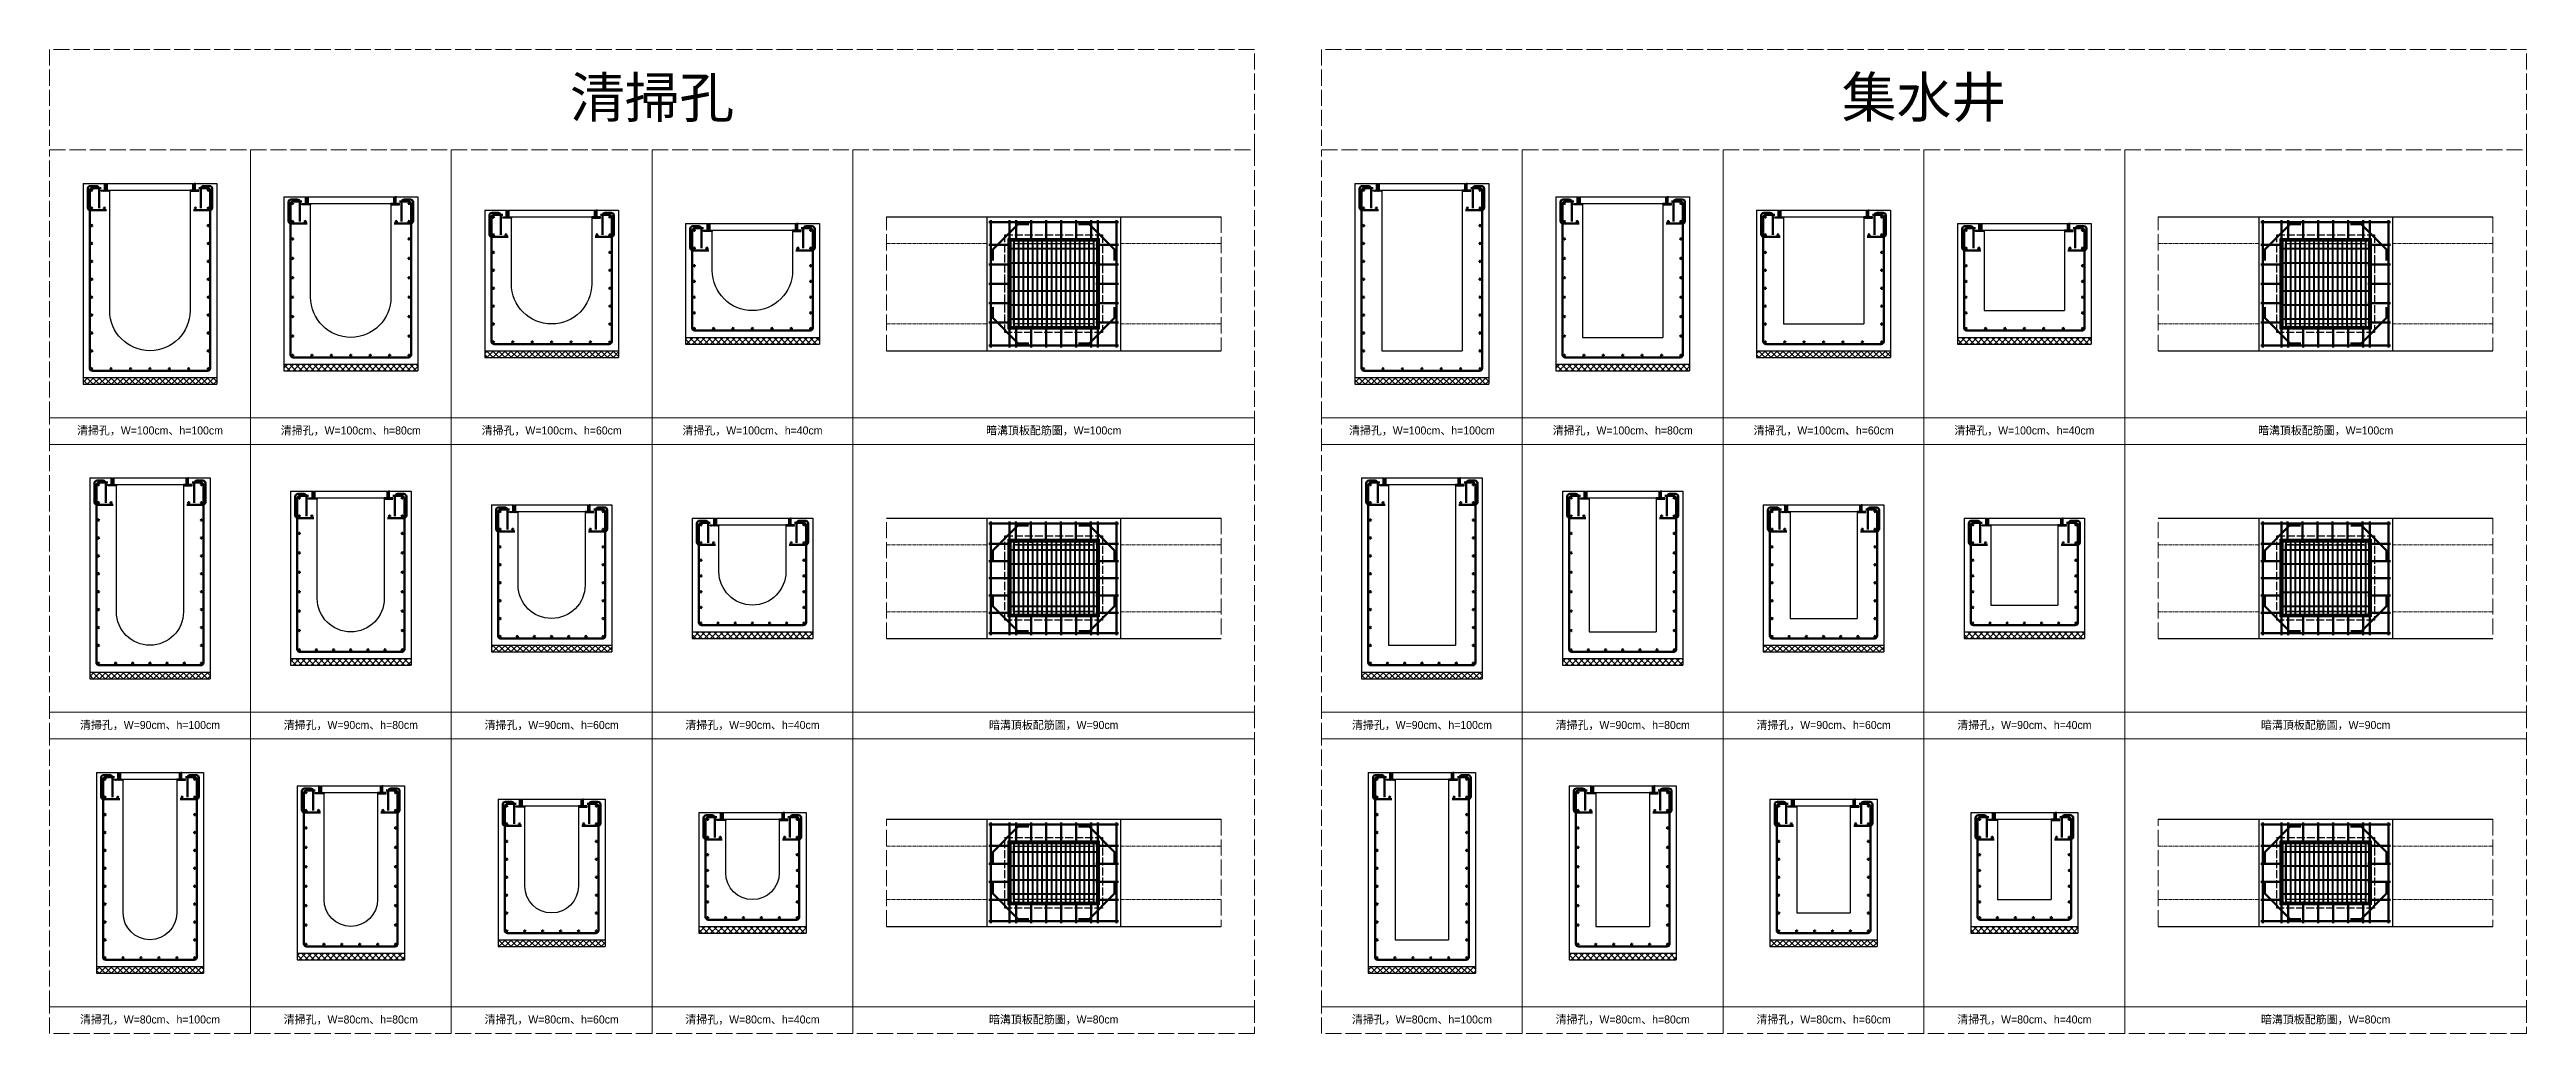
# Model space of a CAD drawing. Extents: x -7340 to 3675, y -3342 to 777.
# Drawn here: x 300 to 2150, y -3342 to -2607 of the extents above; entities that cross this region are included whole.
import ezdxf

# ---------------------------------------------------------------- set-up
doc = ezdxf.new("R2010")
doc.units = 0
doc.header["$MEASUREMENT"] = 0
doc.linetypes.add('ACAD_ISO02W100', pattern=[15, 12, -3])
doc.linetypes.add('CENTERX2', pattern=[4, 2.5, -0.5, 0.5, -0.5])
doc.layers.add('一、4.基本-隱藏', color=9, linetype='ACAD_ISO02W100', lineweight=20, plot=False)
doc.layers.add('三、3.文字-註解文字', color=2, linetype='Continuous')
for name, color, linetype, lineweight in [('二、1.繪圖-既有設施', 8, 'Continuous', 20), ('二、2.繪圖-施作項目', 181, 'Continuous', 30), ('二、5.繪圖-鋼筋', 60, 'Continuous', 50), ('二、6.繪圖-其他施作項目', 35, 'Continuous', 30)]:
    doc.layers.add(name, color=color, linetype=linetype, lineweight=lineweight)
doc.styles.add('註解文字', font='MS PGothic.ttf', dxfattribs={"height": 3})
pattern_1 = [(45, (-834.7632, -3310.5284), (-2.245064, 2.245064), []), (135, (-834.7632, -3310.5284), (-2.245064, -2.245064), [])]
pattern_2 = [(45, (-155.3608, -3018.3457), (-2.65165, 2.65165), []), (45, (-154.477, -3018.3457), (-2.65165, 2.65165), []), (45, (-153.593, -3018.3457), (-2.65165, 2.65165), []), (45, (-152.709, -3018.3457), (-2.65165, 2.65165), [])]
pattern_3 = [(45, (-270.3608, -2793.0957), (-2.65165, 2.65165), []), (45, (-269.477, -2793.0957), (-2.65165, 2.65165), []), (45, (-268.593, -2793.0957), (-2.65165, 2.65165), []), (45, (-267.709, -2793.0957), (-2.65165, 2.65165), [])]
pattern_4 = [(45, (-385.3608, -2568.3457), (-2.65165, 2.65165), []), (45, (-384.477, -2568.3457), (-2.65165, 2.65165), []), (45, (-383.593, -2568.3457), (-2.65165, 2.65165), []), (45, (-382.709, -2568.3457), (-2.65165, 2.65165), [])]
pattern_5 = [(45, (115.2368, -3310.5284), (-2.245064, 2.245064), []), (135, (115.2368, -3310.5284), (-2.245064, -2.245064), [])]
pattern_6 = [(45, (794.6392, -3018.3457), (-2.65165, 2.65165), []), (45, (795.523, -3018.3457), (-2.65165, 2.65165), []), (45, (796.407, -3018.3457), (-2.65165, 2.65165), []), (45, (797.291, -3018.3457), (-2.65165, 2.65165), [])]
pattern_7 = [(45, (679.6392, -2793.0957), (-2.65165, 2.65165), []), (45, (680.523, -2793.0957), (-2.65165, 2.65165), []), (45, (681.407, -2793.0957), (-2.65165, 2.65165), []), (45, (682.291, -2793.0957), (-2.65165, 2.65165), [])]
pattern_8 = [(45, (564.6392, -2568.3457), (-2.65165, 2.65165), []), (45, (565.523, -2568.3457), (-2.65165, 2.65165), []), (45, (566.407, -2568.3457), (-2.65165, 2.65165), []), (45, (567.291, -2568.3457), (-2.65165, 2.65165), [])]

msp = doc.modelspace()

# ---------------------------------------------------------------- texts
at = {"layer": '三、3.文字-註解文字', "attachment_point": 5, "style": '註解文字'}
for s, width, insert, char_height in [('{\\fMS PGothic|b0|i0|c128|p34;清掃孔}', 602.79326, (750, -2644.5), 30), ('集水井', 602.79326, (1700, -2644.5), 30), ('清掃孔{\\fMS PGothic|b0|i0|c128|p34;，W=100cm、h=100cm}', 115.34783, (375, -2892), 6), ('{\\fMS PGothic|b0|i0|c128|p34;清掃孔，W=100cm、h=}8{\\fMS PGothic|b0|i0|c128|p34;0cm}', 115.34783, (525, -2892), 6), ('{\\fMS PGothic|b0|i0|c128|p34;清掃孔，W=100cm、h=}6{\\fMS PGothic|b0|i0|c128|p34;0cm}', 115.34783, (675, -2892), 6), ('{\\fMS PGothic|b0|i0|c128|p34;清掃孔，W=100cm、h=}4{\\fMS PGothic|b0|i0|c128|p34;0cm}', 115.34783, (825, -2892), 6), ('{\\fMS PGothic|b0|i0|c128|p34;暗溝頂板}配筋{\\fMS PGothic|b0|i0|c128|p34;圖，W=100cm}', 115.34783, (1050, -2892), 6), ('清掃孔{\\fMS PGothic|b0|i0|c128|p34;，W=100cm、h=100cm}', 115.34783, (1325, -2892), 6), ('{\\fMS PGothic|b0|i0|c128|p34;清掃孔，W=100cm、h=}8{\\fMS PGothic|b0|i0|c128|p34;0cm}', 115.34783, (1475, -2892), 6), ('{\\fMS PGothic|b0|i0|c128|p34;清掃孔，W=100cm、h=}6{\\fMS PGothic|b0|i0|c128|p34;0cm}', 115.34783, (1625, -2892), 6), ('{\\fMS PGothic|b0|i0|c128|p34;清掃孔，W=100cm、h=}4{\\fMS PGothic|b0|i0|c128|p34;0cm}', 115.34783, (1775, -2892), 6), ('{\\fMS PGothic|b0|i0|c128|p34;暗溝頂板}配筋{\\fMS PGothic|b0|i0|c128|p34;圖，W=100cm}', 115.34783, (2000, -2892), 6), ('{\\fMS PGothic|b0|i0|c128|p34;清掃孔，W=}9{\\fMS PGothic|b0|i0|c128|p34;0cm、h=100cm}', 115.34783, (375, -3112), 6), ('{\\fMS PGothic|b0|i0|c128|p34;清掃孔，W=}9{\\fMS PGothic|b0|i0|c128|p34;0cm、h=}8{\\fMS PGothic|b0|i0|c128|p34;0cm}', 115.34783, (525, -3112), 6), ('{\\fMS PGothic|b0|i0|c128|p34;清掃孔，W=}9{\\fMS PGothic|b0|i0|c128|p34;0cm、h=}6{\\fMS PGothic|b0|i0|c128|p34;0cm}', 115.34783, (675, -3112), 6), ('{\\fMS PGothic|b0|i0|c128|p34;清掃孔，W=}9{\\fMS PGothic|b0|i0|c128|p34;0cm、h=}4{\\fMS PGothic|b0|i0|c128|p34;0cm}', 115.34783, (825, -3112), 6), ('{\\fMS PGothic|b0|i0|c128|p34;暗溝頂板配筋圖，W=}9{\\fMS PGothic|b0|i0|c128|p34;0cm}', 115.34783, (1050, -3112), 6), ('{\\fMS PGothic|b0|i0|c128|p34;清掃孔，W=}9{\\fMS PGothic|b0|i0|c128|p34;0cm、h=100cm}', 115.34783, (1325, -3112), 6), ('{\\fMS PGothic|b0|i0|c128|p34;清掃孔，W=}9{\\fMS PGothic|b0|i0|c128|p34;0cm、h=}8{\\fMS PGothic|b0|i0|c128|p34;0cm}', 115.34783, (1475, -3112), 6), ('{\\fMS PGothic|b0|i0|c128|p34;清掃孔，W=}9{\\fMS PGothic|b0|i0|c128|p34;0cm、h=}6{\\fMS PGothic|b0|i0|c128|p34;0cm}', 115.34783, (1625, -3112), 6), ('{\\fMS PGothic|b0|i0|c128|p34;清掃孔，W=}9{\\fMS PGothic|b0|i0|c128|p34;0cm、h=}4{\\fMS PGothic|b0|i0|c128|p34;0cm}', 115.34783, (1775, -3112), 6), ('{\\fMS PGothic|b0|i0|c128|p34;暗溝頂板配筋圖，W=}9{\\fMS PGothic|b0|i0|c128|p34;0cm}', 115.34783, (2000, -3112), 6), ('{\\fMS PGothic|b0|i0|c128|p34;清掃孔，W=}8{\\fMS PGothic|b0|i0|c128|p34;0cm、h=100cm}', 115.34783, (375, -3332), 6), ('{\\fMS PGothic|b0|i0|c128|p34;清掃孔，W=}8{\\fMS PGothic|b0|i0|c128|p34;0cm、h=}8{\\fMS PGothic|b0|i0|c128|p34;0cm}', 115.34783, (525, -3332), 6), ('{\\fMS PGothic|b0|i0|c128|p34;清掃孔，W=}8{\\fMS PGothic|b0|i0|c128|p34;0cm、h=}6{\\fMS PGothic|b0|i0|c128|p34;0cm}', 115.34783, (675, -3332), 6), ('{\\fMS PGothic|b0|i0|c128|p34;清掃孔，W=}8{\\fMS PGothic|b0|i0|c128|p34;0cm、h=}4{\\fMS PGothic|b0|i0|c128|p34;0cm}', 115.34783, (825, -3332), 6), ('{\\fMS PGothic|b0|i0|c128|p34;暗溝頂板配筋圖，W=}8{\\fMS PGothic|b0|i0|c128|p34;0cm}', 115.34783, (1050, -3332), 6), ('{\\fMS PGothic|b0|i0|c128|p34;清掃孔，W=}8{\\fMS PGothic|b0|i0|c128|p34;0cm、h=100cm}', 115.34783, (1325, -3332), 6), ('{\\fMS PGothic|b0|i0|c128|p34;清掃孔，W=}8{\\fMS PGothic|b0|i0|c128|p34;0cm、h=}8{\\fMS PGothic|b0|i0|c128|p34;0cm}', 115.34783, (1475, -3332), 6), ('{\\fMS PGothic|b0|i0|c128|p34;清掃孔，W=}8{\\fMS PGothic|b0|i0|c128|p34;0cm、h=}6{\\fMS PGothic|b0|i0|c128|p34;0cm}', 115.34783, (1625, -3332), 6), ('{\\fMS PGothic|b0|i0|c128|p34;清掃孔，W=}8{\\fMS PGothic|b0|i0|c128|p34;0cm、h=}4{\\fMS PGothic|b0|i0|c128|p34;0cm}', 115.34783, (1775, -3332), 6), ('{\\fMS PGothic|b0|i0|c128|p34;暗溝頂板配筋圖，W=}8{\\fMS PGothic|b0|i0|c128|p34;0cm}', 115.34783, (2000, -3332), 6)]:
    msp.add_mtext_dynamic_manual_height_columns(s, width=width, gutter_width=15, heights=[0], dxfattribs=dict(at, insert=insert, char_height=char_height))

# ---------------------------------------------------------------- hatches: boundary and pattern name
at = {"layer": '二、2.繪圖-施作項目'}
h = msp.add_hatch(dxfattribs=at)
h.set_pattern_fill('ANSI37', color=256)
h.set_pattern_definition(pattern_1)
h.paths.add_polyline_path([(775, -2822), (775, -2827), (875, -2827), (875, -2822)])
h = msp.add_hatch(dxfattribs=at)
h.set_pattern_fill('ANSI37', color=256)
h.set_pattern_definition(pattern_5)
h.paths.add_polyline_path([(1725, -2822), (1725, -2827), (1825, -2827), (1825, -2822)])
h = msp.add_hatch(dxfattribs=at)
h.set_pattern_fill('ANSI37', color=256)
h.set_pattern_definition(pattern_1)
h.paths.add_polyline_path([(575, -2847), (575, -2842), (475, -2842), (475, -2847)])
h = msp.add_hatch(dxfattribs=at)
h.set_pattern_fill('ANSI37', color=256)
h.set_pattern_definition(pattern_1)
h.paths.add_polyline_path([(725, -2832), (625, -2832), (625, -2837), (725, -2837)])
h = msp.add_hatch(dxfattribs=at)
h.set_pattern_fill('ANSI37', color=256)
h.set_pattern_definition(pattern_5)
h.paths.add_polyline_path([(1525, -2847), (1525, -2842), (1425, -2842), (1425, -2847)])
h = msp.add_hatch(dxfattribs=at)
h.set_pattern_fill('ANSI37', color=256)
h.set_pattern_definition(pattern_5)
h.paths.add_polyline_path([(1675, -2832), (1575, -2832), (1575, -2837), (1675, -2837)])
h = msp.add_hatch(dxfattribs=at)
h.set_pattern_fill('ANSI37', color=256)
h.set_pattern_definition(pattern_1)
h.paths.add_polyline_path([(425, -2857), (425, -2852), (325, -2852), (325, -2857)])
h = msp.add_hatch(dxfattribs=at)
h.set_pattern_fill('ANSI37', color=256)
h.set_pattern_definition(pattern_5)
h.paths.add_polyline_path([(1375, -2857), (1375, -2852), (1275, -2852), (1275, -2857)])
h = msp.add_hatch(dxfattribs=at)
h.set_pattern_fill('ANSI37', color=256)
h.set_pattern_definition(pattern_1)
h.paths.add_polyline_path([(720, -3057), (720, -3052), (630, -3052), (630, -3057)])
h = msp.add_hatch(dxfattribs=at)
h.set_pattern_fill('ANSI37', color=256)
h.set_pattern_definition(pattern_1)
h.paths.add_polyline_path([(780, -3042), (780, -3047), (870, -3047), (870, -3042)])
h = msp.add_hatch(dxfattribs=at)
h.set_pattern_fill('ANSI37', color=256)
h.set_pattern_definition(pattern_5)
h.paths.add_polyline_path([(1670, -3057), (1670, -3052), (1580, -3052), (1580, -3057)])
h = msp.add_hatch(dxfattribs=at)
h.set_pattern_fill('ANSI37', color=256)
h.set_pattern_definition(pattern_5)
h.paths.add_polyline_path([(1730, -3042), (1730, -3047), (1820, -3047), (1820, -3042)])
h = msp.add_hatch(dxfattribs=at)
h.set_pattern_fill('ANSI37', color=256)
h.set_pattern_definition(pattern_1)
h.paths.add_polyline_path([(570, -3067), (570, -3062), (480, -3062), (480, -3067)])
h = msp.add_hatch(dxfattribs=at)
h.set_pattern_fill('ANSI37', color=256)
h.set_pattern_definition(pattern_5)
h.paths.add_polyline_path([(1520, -3067), (1520, -3062), (1430, -3062), (1430, -3067)])
h = msp.add_hatch(dxfattribs=at)
h.set_pattern_fill('ANSI37', color=256)
h.set_pattern_definition(pattern_1)
h.paths.add_polyline_path([(330, -3072), (330, -3077), (420, -3077), (420, -3072)])
h = msp.add_hatch(dxfattribs=at)
h.set_pattern_fill('ANSI37', color=256)
h.set_pattern_definition(pattern_5)
h.paths.add_polyline_path([(1280, -3072), (1280, -3077), (1370, -3077), (1370, -3072)])
h = msp.add_hatch(dxfattribs=at)
h.set_pattern_fill('ANSI37', color=256)
h.set_pattern_definition(pattern_1)
h.paths.add_polyline_path([(635, -3272), (635, -3277), (715, -3277), (715, -3272)])
h = msp.add_hatch(dxfattribs=at)
h.set_pattern_fill('ANSI37', color=256)
h.set_pattern_definition(pattern_1)
h.paths.add_polyline_path([(785, -3262), (785, -3267), (865, -3267), (865, -3262)])
h = msp.add_hatch(dxfattribs=at)
h.set_pattern_fill('ANSI37', color=256)
h.set_pattern_definition(pattern_5)
h.paths.add_polyline_path([(1585, -3272), (1585, -3277), (1665, -3277), (1665, -3272)])
h = msp.add_hatch(dxfattribs=at)
h.set_pattern_fill('ANSI37', color=256)
h.set_pattern_definition(pattern_5)
h.paths.add_polyline_path([(1735, -3262), (1735, -3267), (1815, -3267), (1815, -3262)])
h = msp.add_hatch(dxfattribs=at)
h.set_pattern_fill('ANSI37', color=256)
h.set_pattern_definition(pattern_1)
h.paths.add_polyline_path([(415, -3297), (415, -3292), (335, -3292), (335, -3297)])
h = msp.add_hatch(dxfattribs=at)
h.set_pattern_fill('ANSI37', color=256)
h.set_pattern_definition(pattern_1)
h.paths.add_polyline_path([(485, -3282), (485, -3287), (565, -3287), (565, -3282)])
h = msp.add_hatch(dxfattribs=at)
h.set_pattern_fill('ANSI37', color=256)
h.set_pattern_definition(pattern_5)
h.paths.add_polyline_path([(1365, -3297), (1365, -3292), (1285, -3292), (1285, -3297)])
h = msp.add_hatch(dxfattribs=at)
h.set_pattern_fill('ANSI37', color=256)
h.set_pattern_definition(pattern_5)
h.paths.add_polyline_path([(1435, -3282), (1435, -3287), (1515, -3287), (1515, -3282)])
at = {"layer": '二、5.繪圖-鋼筋'}
h = msp.add_hatch(color=256, dxfattribs=at)
h.dxf.hatch_style = 1
h.paths.add_polyline_path([(332, -2712, 1), (331, -2712, 1)])
h = msp.add_hatch(color=256, dxfattribs=at)
h.dxf.hatch_style = 1
h.paths.add_polyline_path([(419, -2712, 1), (418, -2712, 1)])
h = msp.add_hatch(color=256, dxfattribs=at)
h.dxf.hatch_style = 1
h.paths.add_polyline_path([(1282, -2712, 1), (1281, -2712, 1)])
h = msp.add_hatch(color=256, dxfattribs=at)
h.dxf.hatch_style = 1
h.paths.add_polyline_path([(1369, -2712, 1), (1368, -2712, 1)])
h = msp.add_hatch(color=256, dxfattribs=at)
h.dxf.hatch_style = 1
h.paths.add_polyline_path([(332, -2725.5, 1), (331, -2725.5, 1)])
h = msp.add_hatch(color=256, dxfattribs=at)
h.dxf.hatch_style = 1
h.paths.add_polyline_path([(332, -2738.5, 1), (331, -2738.5, 1)])
h = msp.add_hatch(color=256, dxfattribs=at)
h.dxf.hatch_style = 1
h.paths.add_polyline_path([(341.5, -2725.5, 1), (340.5, -2725.5, 1)])
h = msp.add_hatch(color=256, dxfattribs=at)
h.dxf.hatch_style = 1
h.paths.add_polyline_path([(409.5, -2725.5, 1), (408.5, -2725.5, 1)])
h = msp.add_hatch(color=256, dxfattribs=at)
h.dxf.hatch_style = 1
h.paths.add_polyline_path([(419, -2725.5, 1), (418, -2725.5, 1)])
h = msp.add_hatch(color=256, dxfattribs=at)
h.dxf.hatch_style = 1
h.paths.add_polyline_path([(419, -2738.5, 1), (418, -2738.5, 1)])
h = msp.add_hatch(color=256, dxfattribs=at)
h.dxf.hatch_style = 1
h.paths.add_polyline_path([(482, -2722, 1), (481, -2722, 1)])
h = msp.add_hatch(color=256, dxfattribs=at)
h.dxf.hatch_style = 1
h.paths.add_polyline_path([(482, -2735.5, 1), (481, -2735.5, 1)])
h = msp.add_hatch(color=256, dxfattribs=at)
h.dxf.hatch_style = 1
h.paths.add_polyline_path([(491.5, -2735.5, 1), (490.5, -2735.5, 1)])
h = msp.add_hatch(color=256, dxfattribs=at)
h.dxf.hatch_style = 1
h.paths.add_polyline_path([(559.5, -2735.5, 1), (558.5, -2735.5, 1)])
h = msp.add_hatch(color=256, dxfattribs=at)
h.dxf.hatch_style = 1
h.paths.add_polyline_path([(569, -2722, 1), (568, -2722, 1)])
h = msp.add_hatch(color=256, dxfattribs=at)
h.dxf.hatch_style = 1
h.paths.add_polyline_path([(569, -2735.5, 1), (568, -2735.5, 1)])
h = msp.add_hatch(color=256, dxfattribs=at)
h.dxf.hatch_style = 1
h.paths.add_polyline_path([(632, -2732, 1), (631, -2732, 1)])
h = msp.add_hatch(color=256, dxfattribs=at)
h.dxf.hatch_style = 1
h.paths.add_polyline_path([(719, -2732, 1), (718, -2732, 1)])
h = msp.add_hatch(color=256, dxfattribs=at)
h.dxf.hatch_style = 1
h.paths.add_polyline_path([(1282, -2725.5, 1), (1281, -2725.5, 1)])
h = msp.add_hatch(color=256, dxfattribs=at)
h.dxf.hatch_style = 1
h.paths.add_polyline_path([(1282, -2738.5, 1), (1281, -2738.5, 1)])
h = msp.add_hatch(color=256, dxfattribs=at)
h.dxf.hatch_style = 1
h.paths.add_polyline_path([(1291.5, -2725.5, 1), (1290.5, -2725.5, 1)])
h = msp.add_hatch(color=256, dxfattribs=at)
h.dxf.hatch_style = 1
h.paths.add_polyline_path([(1359.5, -2725.5, 1), (1358.5, -2725.5, 1)])
h = msp.add_hatch(color=256, dxfattribs=at)
h.dxf.hatch_style = 1
h.paths.add_polyline_path([(1369, -2725.5, 1), (1368, -2725.5, 1)])
h = msp.add_hatch(color=256, dxfattribs=at)
h.dxf.hatch_style = 1
h.paths.add_polyline_path([(1369, -2738.5, 1), (1368, -2738.5, 1)])
h = msp.add_hatch(color=256, dxfattribs=at)
h.dxf.hatch_style = 1
h.paths.add_polyline_path([(1432, -2722, 1), (1431, -2722, 1)])
h = msp.add_hatch(color=256, dxfattribs=at)
h.dxf.hatch_style = 1
h.paths.add_polyline_path([(1432, -2735.5, 1), (1431, -2735.5, 1)])
h = msp.add_hatch(color=256, dxfattribs=at)
h.dxf.hatch_style = 1
h.paths.add_polyline_path([(1441.5, -2735.5, 1), (1440.5, -2735.5, 1)])
h = msp.add_hatch(color=256, dxfattribs=at)
h.dxf.hatch_style = 1
h.paths.add_polyline_path([(1509.5, -2735.5, 1), (1508.5, -2735.5, 1)])
h = msp.add_hatch(color=256, dxfattribs=at)
h.dxf.hatch_style = 1
h.paths.add_polyline_path([(1519, -2722, 1), (1518, -2722, 1)])
h = msp.add_hatch(color=256, dxfattribs=at)
h.dxf.hatch_style = 1
h.paths.add_polyline_path([(1519, -2735.5, 1), (1518, -2735.5, 1)])
h = msp.add_hatch(color=256, dxfattribs=at)
h.dxf.hatch_style = 1
h.paths.add_polyline_path([(1582, -2732, 1), (1581, -2732, 1)])
h = msp.add_hatch(color=256, dxfattribs=at)
h.dxf.hatch_style = 1
h.paths.add_polyline_path([(1669, -2732, 1), (1668, -2732, 1)])
h = msp.add_hatch(color=256, dxfattribs=at)
h.dxf.hatch_style = 1
h.paths.add_polyline_path([(332, -2751.875, 1), (331, -2751.875, 1)])
h = msp.add_hatch(color=256, dxfattribs=at)
h.dxf.hatch_style = 1
h.paths.add_polyline_path([(419, -2751.875, 1), (418, -2751.875, 1)])
h = msp.add_hatch(color=256, dxfattribs=at)
h.dxf.hatch_style = 1
h.paths.add_polyline_path([(482, -2748.5, 1), (481, -2748.5, 1)])
h = msp.add_hatch(color=256, dxfattribs=at)
h.dxf.hatch_style = 1
h.paths.add_polyline_path([(569, -2748.5, 1), (568, -2748.5, 1)])
h = msp.add_hatch(color=256, dxfattribs=at)
h.dxf.hatch_style = 1
h.paths.add_polyline_path([(632, -2745.5, 1), (631, -2745.5, 1)])
h = msp.add_hatch(color=256, dxfattribs=at)
h.dxf.hatch_style = 1
h.paths.add_polyline_path([(641.5, -2745.5, 1), (640.5, -2745.5, 1)])
h = msp.add_hatch(color=256, dxfattribs=at)
h.dxf.hatch_style = 1
h.paths.add_polyline_path([(709.5, -2745.5, 1), (708.5, -2745.5, 1)])
h = msp.add_hatch(color=256, dxfattribs=at)
h.dxf.hatch_style = 1
h.paths.add_polyline_path([(719, -2745.5, 1), (718, -2745.5, 1)])
h = msp.add_hatch(color=256, dxfattribs=at)
h.dxf.hatch_style = 1
h.paths.add_polyline_path([(782, -2742, 1), (781, -2742, 1)])
h = msp.add_hatch(color=256, dxfattribs=at)
h.dxf.hatch_style = 1
h.paths.add_polyline_path([(782, -2755.5, 1), (781, -2755.5, 1)])
h = msp.add_hatch(color=256, dxfattribs=at)
h.dxf.hatch_style = 1
h.paths.add_polyline_path([(791.5, -2755.5, 1), (790.5, -2755.5, 1)])
h = msp.add_hatch(color=256, dxfattribs=at)
h.dxf.hatch_style = 1
h.paths.add_polyline_path([(859.5, -2755.5, 1), (858.5, -2755.5, 1)])
h = msp.add_hatch(color=256, dxfattribs=at)
h.dxf.hatch_style = 1
h.paths.add_polyline_path([(869, -2742, 1), (868, -2742, 1)])
h = msp.add_hatch(color=256, dxfattribs=at)
h.dxf.hatch_style = 1
h.paths.add_polyline_path([(869, -2755.5, 1), (868, -2755.5, 1)])
h = msp.add_hatch(color=256, dxfattribs=at)
h.dxf.hatch_style = 1
h.paths.add_polyline_path([(1282, -2751.875, 1), (1281, -2751.875, 1)])
h = msp.add_hatch(color=256, dxfattribs=at)
h.dxf.hatch_style = 1
h.paths.add_polyline_path([(1369, -2751.875, 1), (1368, -2751.875, 1)])
h = msp.add_hatch(color=256, dxfattribs=at)
h.dxf.hatch_style = 1
h.paths.add_polyline_path([(1432, -2748.5, 1), (1431, -2748.5, 1)])
h = msp.add_hatch(color=256, dxfattribs=at)
h.dxf.hatch_style = 1
h.paths.add_polyline_path([(1519, -2748.5, 1), (1518, -2748.5, 1)])
h = msp.add_hatch(color=256, dxfattribs=at)
h.dxf.hatch_style = 1
h.paths.add_polyline_path([(1582, -2745.5, 1), (1581, -2745.5, 1)])
h = msp.add_hatch(color=256, dxfattribs=at)
h.dxf.hatch_style = 1
h.paths.add_polyline_path([(1591.5, -2745.5, 1), (1590.5, -2745.5, 1)])
h = msp.add_hatch(color=256, dxfattribs=at)
h.dxf.hatch_style = 1
h.paths.add_polyline_path([(1659.5, -2745.5, 1), (1658.5, -2745.5, 1)])
h = msp.add_hatch(color=256, dxfattribs=at)
h.dxf.hatch_style = 1
h.paths.add_polyline_path([(1669, -2745.5, 1), (1668, -2745.5, 1)])
h = msp.add_hatch(color=256, dxfattribs=at)
h.dxf.hatch_style = 1
h.paths.add_polyline_path([(1732, -2742, 1), (1731, -2742, 1)])
h = msp.add_hatch(color=256, dxfattribs=at)
h.dxf.hatch_style = 1
h.paths.add_polyline_path([(1732, -2755.5, 1), (1731, -2755.5, 1)])
h = msp.add_hatch(color=256, dxfattribs=at)
h.dxf.hatch_style = 1
h.paths.add_polyline_path([(1741.5, -2755.5, 1), (1740.5, -2755.5, 1)])
h = msp.add_hatch(color=256, dxfattribs=at)
h.dxf.hatch_style = 1
h.paths.add_polyline_path([(1809.5, -2755.5, 1), (1808.5, -2755.5, 1)])
h = msp.add_hatch(color=256, dxfattribs=at)
h.dxf.hatch_style = 1
h.paths.add_polyline_path([(1819, -2742, 1), (1818, -2742, 1)])
h = msp.add_hatch(color=256, dxfattribs=at)
h.dxf.hatch_style = 1
h.paths.add_polyline_path([(1819, -2755.5, 1), (1818, -2755.5, 1)])
h = msp.add_hatch(color=256, dxfattribs=at)
h.dxf.hatch_style = 1
h.paths.add_polyline_path([(332, -2765.25, 1), (331, -2765.25, 1)])
h = msp.add_hatch(color=256, dxfattribs=at)
h.dxf.hatch_style = 1
h.paths.add_polyline_path([(419, -2765.25, 1), (418, -2765.25, 1)])
h = msp.add_hatch(color=256, dxfattribs=at)
h.dxf.hatch_style = 1
h.paths.add_polyline_path([(482, -2763, 1), (481, -2763, 1)])
h = msp.add_hatch(color=256, dxfattribs=at)
h.dxf.hatch_style = 1
h.paths.add_polyline_path([(569, -2763, 1), (568, -2763, 1)])
h = msp.add_hatch(color=256, dxfattribs=at)
h.dxf.hatch_style = 1
h.paths.add_polyline_path([(632, -2758.5, 1), (631, -2758.5, 1)])
h = msp.add_hatch(color=256, dxfattribs=at)
h.dxf.hatch_style = 1
h.paths.add_polyline_path([(632, -2771.9, 1), (631, -2771.9, 1)])
h = msp.add_hatch(color=256, dxfattribs=at)
h.dxf.hatch_style = 1
h.paths.add_polyline_path([(719, -2758.5, 1), (718, -2758.5, 1)])
h = msp.add_hatch(color=256, dxfattribs=at)
h.dxf.hatch_style = 1
h.paths.add_polyline_path([(719, -2771.9, 1), (718, -2771.9, 1)])
h = msp.add_hatch(color=256, dxfattribs=at)
h.dxf.hatch_style = 1
h.paths.add_polyline_path([(782, -2768.5, 1), (781, -2768.5, 1)])
h = msp.add_hatch(color=256, dxfattribs=at)
h.dxf.hatch_style = 1
h.paths.add_polyline_path([(869, -2768.5, 1), (868, -2768.5, 1)])
h = msp.add_hatch(color=256, dxfattribs=at)
h.dxf.hatch_style = 1
h.paths.add_polyline_path([(1282, -2765.25, 1), (1281, -2765.25, 1)])
h = msp.add_hatch(color=256, dxfattribs=at)
h.dxf.hatch_style = 1
h.paths.add_polyline_path([(1369, -2765.25, 1), (1368, -2765.25, 1)])
h = msp.add_hatch(color=256, dxfattribs=at)
h.dxf.hatch_style = 1
h.paths.add_polyline_path([(1432, -2763, 1), (1431, -2763, 1)])
h = msp.add_hatch(color=256, dxfattribs=at)
h.dxf.hatch_style = 1
h.paths.add_polyline_path([(1519, -2763, 1), (1518, -2763, 1)])
h = msp.add_hatch(color=256, dxfattribs=at)
h.dxf.hatch_style = 1
h.paths.add_polyline_path([(1582, -2758.5, 1), (1581, -2758.5, 1)])
h = msp.add_hatch(color=256, dxfattribs=at)
h.dxf.hatch_style = 1
h.paths.add_polyline_path([(1582, -2771.9, 1), (1581, -2771.9, 1)])
h = msp.add_hatch(color=256, dxfattribs=at)
h.dxf.hatch_style = 1
h.paths.add_polyline_path([(1669, -2758.5, 1), (1668, -2758.5, 1)])
h = msp.add_hatch(color=256, dxfattribs=at)
h.dxf.hatch_style = 1
h.paths.add_polyline_path([(1669, -2771.9, 1), (1668, -2771.9, 1)])
h = msp.add_hatch(color=256, dxfattribs=at)
h.dxf.hatch_style = 1
h.paths.add_polyline_path([(1732, -2768.5, 1), (1731, -2768.5, 1)])
h = msp.add_hatch(color=256, dxfattribs=at)
h.dxf.hatch_style = 1
h.paths.add_polyline_path([(1819, -2768.5, 1), (1818, -2768.5, 1)])
h = msp.add_hatch(color=256, dxfattribs=at)
h.dxf.hatch_style = 1
h.paths.add_polyline_path([(332, -2778.625, 1), (331, -2778.625, 1)])
h = msp.add_hatch(color=256, dxfattribs=at)
h.dxf.hatch_style = 1
h.paths.add_polyline_path([(332, -2792, 1), (331, -2792, 1)])
h = msp.add_hatch(color=256, dxfattribs=at)
h.dxf.hatch_style = 1
h.paths.add_polyline_path([(419, -2778.625, 1), (418, -2778.625, 1)])
h = msp.add_hatch(color=256, dxfattribs=at)
h.dxf.hatch_style = 1
h.paths.add_polyline_path([(419, -2792, 1), (418, -2792, 1)])
h = msp.add_hatch(color=256, dxfattribs=at)
h.dxf.hatch_style = 1
h.paths.add_polyline_path([(482, -2777.5, 1), (481, -2777.5, 1)])
h = msp.add_hatch(color=256, dxfattribs=at)
h.dxf.hatch_style = 1
h.paths.add_polyline_path([(482, -2792, 1), (481, -2792, 1)])
h = msp.add_hatch(color=256, dxfattribs=at)
h.dxf.hatch_style = 1
h.paths.add_polyline_path([(569, -2777.5, 1), (568, -2777.5, 1)])
h = msp.add_hatch(color=256, dxfattribs=at)
h.dxf.hatch_style = 1
h.paths.add_polyline_path([(569, -2792, 1), (568, -2792, 1)])
h = msp.add_hatch(color=256, dxfattribs=at)
h.dxf.hatch_style = 1
h.paths.add_polyline_path([(632, -2785.3, 1), (631, -2785.3, 1)])
h = msp.add_hatch(color=256, dxfattribs=at)
h.dxf.hatch_style = 1
h.paths.add_polyline_path([(719, -2785.3, 1), (718, -2785.3, 1)])
h = msp.add_hatch(color=256, dxfattribs=at)
h.dxf.hatch_style = 1
h.paths.add_polyline_path([(782, -2780.25, 1), (781, -2780.25, 1)])
h = msp.add_hatch(color=256, dxfattribs=at)
h.dxf.hatch_style = 1
h.paths.add_polyline_path([(782, -2792, 1), (781, -2792, 1)])
h = msp.add_hatch(color=256, dxfattribs=at)
h.dxf.hatch_style = 1
h.paths.add_polyline_path([(869, -2780.25, 1), (868, -2780.25, 1)])
h = msp.add_hatch(color=256, dxfattribs=at)
h.dxf.hatch_style = 1
h.paths.add_polyline_path([(869, -2792, 1), (868, -2792, 1)])
h = msp.add_hatch(color=256, dxfattribs=at)
h.dxf.hatch_style = 1
h.paths.add_polyline_path([(1282, -2778.625, 1), (1281, -2778.625, 1)])
h = msp.add_hatch(color=256, dxfattribs=at)
h.dxf.hatch_style = 1
h.paths.add_polyline_path([(1282, -2792, 1), (1281, -2792, 1)])
h = msp.add_hatch(color=256, dxfattribs=at)
h.dxf.hatch_style = 1
h.paths.add_polyline_path([(1369, -2778.625, 1), (1368, -2778.625, 1)])
h = msp.add_hatch(color=256, dxfattribs=at)
h.dxf.hatch_style = 1
h.paths.add_polyline_path([(1369, -2792, 1), (1368, -2792, 1)])
h = msp.add_hatch(color=256, dxfattribs=at)
h.dxf.hatch_style = 1
h.paths.add_polyline_path([(1432, -2777.5, 1), (1431, -2777.5, 1)])
h = msp.add_hatch(color=256, dxfattribs=at)
h.dxf.hatch_style = 1
h.paths.add_polyline_path([(1432, -2792, 1), (1431, -2792, 1)])
h = msp.add_hatch(color=256, dxfattribs=at)
h.dxf.hatch_style = 1
h.paths.add_polyline_path([(1519, -2777.5, 1), (1518, -2777.5, 1)])
h = msp.add_hatch(color=256, dxfattribs=at)
h.dxf.hatch_style = 1
h.paths.add_polyline_path([(1519, -2792, 1), (1518, -2792, 1)])
h = msp.add_hatch(color=256, dxfattribs=at)
h.dxf.hatch_style = 1
h.paths.add_polyline_path([(1582, -2785.3, 1), (1581, -2785.3, 1)])
h = msp.add_hatch(color=256, dxfattribs=at)
h.dxf.hatch_style = 1
h.paths.add_polyline_path([(1669, -2785.3, 1), (1668, -2785.3, 1)])
h = msp.add_hatch(color=256, dxfattribs=at)
h.dxf.hatch_style = 1
h.paths.add_polyline_path([(1732, -2780.25, 1), (1731, -2780.25, 1)])
h = msp.add_hatch(color=256, dxfattribs=at)
h.dxf.hatch_style = 1
h.paths.add_polyline_path([(1732, -2792, 1), (1731, -2792, 1)])
h = msp.add_hatch(color=256, dxfattribs=at)
h.dxf.hatch_style = 1
h.paths.add_polyline_path([(1819, -2780.25, 1), (1818, -2780.25, 1)])
h = msp.add_hatch(color=256, dxfattribs=at)
h.dxf.hatch_style = 1
h.paths.add_polyline_path([(1819, -2792, 1), (1818, -2792, 1)])
h = msp.add_hatch(color=256, dxfattribs=at)
h.dxf.hatch_style = 1
h.paths.add_polyline_path([(332, -2805.375, 1), (331, -2805.375, 1)])
h = msp.add_hatch(color=256, dxfattribs=at)
h.dxf.hatch_style = 1
h.paths.add_polyline_path([(419, -2805.375, 1), (418, -2805.375, 1)])
h = msp.add_hatch(color=256, dxfattribs=at)
h.dxf.hatch_style = 1
h.paths.add_polyline_path([(482, -2806.5, 1), (481, -2806.5, 1)])
h = msp.add_hatch(color=256, dxfattribs=at)
h.dxf.hatch_style = 1
h.paths.add_polyline_path([(569, -2806.5, 1), (568, -2806.5, 1)])
h = msp.add_hatch(color=256, dxfattribs=at)
h.dxf.hatch_style = 1
h.paths.add_polyline_path([(632, -2798.7, 1), (631, -2798.7, 1)])
h = msp.add_hatch(color=256, dxfattribs=at)
h.dxf.hatch_style = 1
h.paths.add_polyline_path([(632, -2812.1, 1), (631, -2812.1, 1)])
h = msp.add_hatch(color=256, dxfattribs=at)
h.dxf.hatch_style = 1
h.paths.add_polyline_path([(719, -2798.7, 1), (718, -2798.7, 1)])
h = msp.add_hatch(color=256, dxfattribs=at)
h.dxf.hatch_style = 1
h.paths.add_polyline_path([(719, -2812.1, 1), (718, -2812.1, 1)])
h = msp.add_hatch(color=256, dxfattribs=at)
h.dxf.hatch_style = 1
h.paths.add_polyline_path([(782, -2803.75, 1), (781, -2803.75, 1)])
h = msp.add_hatch(color=256, dxfattribs=at)
h.dxf.hatch_style = 1
h.paths.add_polyline_path([(869, -2803.75, 1), (868, -2803.75, 1)])
h = msp.add_hatch(color=256, dxfattribs=at)
h.dxf.hatch_style = 1
h.paths.add_polyline_path([(1282, -2805.375, 1), (1281, -2805.375, 1)])
h = msp.add_hatch(color=256, dxfattribs=at)
h.dxf.hatch_style = 1
h.paths.add_polyline_path([(1369, -2805.375, 1), (1368, -2805.375, 1)])
h = msp.add_hatch(color=256, dxfattribs=at)
h.dxf.hatch_style = 1
h.paths.add_polyline_path([(1432, -2806.5, 1), (1431, -2806.5, 1)])
h = msp.add_hatch(color=256, dxfattribs=at)
h.dxf.hatch_style = 1
h.paths.add_polyline_path([(1519, -2806.5, 1), (1518, -2806.5, 1)])
h = msp.add_hatch(color=256, dxfattribs=at)
h.dxf.hatch_style = 1
h.paths.add_polyline_path([(1582, -2798.7, 1), (1581, -2798.7, 1)])
h = msp.add_hatch(color=256, dxfattribs=at)
h.dxf.hatch_style = 1
h.paths.add_polyline_path([(1582, -2812.1, 1), (1581, -2812.1, 1)])
h = msp.add_hatch(color=256, dxfattribs=at)
h.dxf.hatch_style = 1
h.paths.add_polyline_path([(1669, -2798.7, 1), (1668, -2798.7, 1)])
h = msp.add_hatch(color=256, dxfattribs=at)
h.dxf.hatch_style = 1
h.paths.add_polyline_path([(1669, -2812.1, 1), (1668, -2812.1, 1)])
h = msp.add_hatch(color=256, dxfattribs=at)
h.dxf.hatch_style = 1
h.paths.add_polyline_path([(1732, -2803.75, 1), (1731, -2803.75, 1)])
h = msp.add_hatch(color=256, dxfattribs=at)
h.dxf.hatch_style = 1
h.paths.add_polyline_path([(1819, -2803.75, 1), (1818, -2803.75, 1)])
h = msp.add_hatch(color=256, dxfattribs=at)
h.dxf.hatch_style = 1
h.paths.add_polyline_path([(332, -2818.75, 1), (331, -2818.75, 1)])
h = msp.add_hatch(color=256, dxfattribs=at)
h.dxf.hatch_style = 1
h.paths.add_polyline_path([(419, -2818.75, 1), (418, -2818.75, 1)])
h = msp.add_hatch(color=256, dxfattribs=at)
h.dxf.hatch_style = 1
h.paths.add_polyline_path([(482, -2821, 1), (481, -2821, 1)])
h = msp.add_hatch(color=256, dxfattribs=at)
h.dxf.hatch_style = 1
h.paths.add_polyline_path([(569, -2821, 1), (568, -2821, 1)])
h = msp.add_hatch(color=256, dxfattribs=at)
h.dxf.hatch_style = 1
h.paths.add_polyline_path([(632, -2825.5, 1), (631, -2825.5, 1)])
h = msp.add_hatch(color=256, dxfattribs=at)
h.dxf.hatch_style = 1
h.paths.add_polyline_path([(646.5, -2825.5, 1), (645.5, -2825.5, 1)])
h = msp.add_hatch(color=256, dxfattribs=at)
h.dxf.hatch_style = 1
h.paths.add_polyline_path([(661, -2825.5, 1), (660, -2825.5, 1)])
h = msp.add_hatch(color=256, dxfattribs=at)
h.dxf.hatch_style = 1
h.paths.add_polyline_path([(675.5, -2825.5, 1), (674.5, -2825.5, 1)])
h = msp.add_hatch(color=256, dxfattribs=at)
h.dxf.hatch_style = 1
h.paths.add_polyline_path([(690, -2825.5, 1), (689, -2825.5, 1)])
h = msp.add_hatch(color=256, dxfattribs=at)
h.dxf.hatch_style = 1
h.paths.add_polyline_path([(704.5, -2825.5, 1), (703.5, -2825.5, 1)])
h = msp.add_hatch(color=256, dxfattribs=at)
h.dxf.hatch_style = 1
h.paths.add_polyline_path([(719, -2825.5, 1), (718, -2825.5, 1)])
h = msp.add_hatch(color=256, dxfattribs=at)
h.dxf.hatch_style = 1
h.paths.add_polyline_path([(782, -2815.5, 1), (781, -2815.5, 1)])
h = msp.add_hatch(color=256, dxfattribs=at)
h.dxf.hatch_style = 1
h.paths.add_polyline_path([(796.5, -2815.5, 1), (795.5, -2815.5, 1)])
h = msp.add_hatch(color=256, dxfattribs=at)
h.dxf.hatch_style = 1
h.paths.add_polyline_path([(811, -2815.5, 1), (810, -2815.5, 1)])
h = msp.add_hatch(color=256, dxfattribs=at)
h.dxf.hatch_style = 1
h.paths.add_polyline_path([(825.5, -2815.5, 1), (824.5, -2815.5, 1)])
h = msp.add_hatch(color=256, dxfattribs=at)
h.dxf.hatch_style = 1
h.paths.add_polyline_path([(840, -2815.5, 1), (839, -2815.5, 1)])
h = msp.add_hatch(color=256, dxfattribs=at)
h.dxf.hatch_style = 1
h.paths.add_polyline_path([(854.5, -2815.5, 1), (853.5, -2815.5, 1)])
h = msp.add_hatch(color=256, dxfattribs=at)
h.dxf.hatch_style = 1
h.paths.add_polyline_path([(869, -2815.5, 1), (868, -2815.5, 1)])
h = msp.add_hatch(color=256, dxfattribs=at)
h.dxf.hatch_style = 1
h.paths.add_polyline_path([(1282, -2818.75, 1), (1281, -2818.75, 1)])
h = msp.add_hatch(color=256, dxfattribs=at)
h.dxf.hatch_style = 1
h.paths.add_polyline_path([(1369, -2818.75, 1), (1368, -2818.75, 1)])
h = msp.add_hatch(color=256, dxfattribs=at)
h.dxf.hatch_style = 1
h.paths.add_polyline_path([(1432, -2821, 1), (1431, -2821, 1)])
h = msp.add_hatch(color=256, dxfattribs=at)
h.dxf.hatch_style = 1
h.paths.add_polyline_path([(1519, -2821, 1), (1518, -2821, 1)])
h = msp.add_hatch(color=256, dxfattribs=at)
h.dxf.hatch_style = 1
h.paths.add_polyline_path([(1582, -2825.5, 1), (1581, -2825.5, 1)])
h = msp.add_hatch(color=256, dxfattribs=at)
h.dxf.hatch_style = 1
h.paths.add_polyline_path([(1596.5, -2825.5, 1), (1595.5, -2825.5, 1)])
h = msp.add_hatch(color=256, dxfattribs=at)
h.dxf.hatch_style = 1
h.paths.add_polyline_path([(1611, -2825.5, 1), (1610, -2825.5, 1)])
h = msp.add_hatch(color=256, dxfattribs=at)
h.dxf.hatch_style = 1
h.paths.add_polyline_path([(1625.5, -2825.5, 1), (1624.5, -2825.5, 1)])
h = msp.add_hatch(color=256, dxfattribs=at)
h.dxf.hatch_style = 1
h.paths.add_polyline_path([(1640, -2825.5, 1), (1639, -2825.5, 1)])
h = msp.add_hatch(color=256, dxfattribs=at)
h.dxf.hatch_style = 1
h.paths.add_polyline_path([(1654.5, -2825.5, 1), (1653.5, -2825.5, 1)])
h = msp.add_hatch(color=256, dxfattribs=at)
h.dxf.hatch_style = 1
h.paths.add_polyline_path([(1669, -2825.5, 1), (1668, -2825.5, 1)])
h = msp.add_hatch(color=256, dxfattribs=at)
h.dxf.hatch_style = 1
h.paths.add_polyline_path([(1732, -2815.5, 1), (1731, -2815.5, 1)])
h = msp.add_hatch(color=256, dxfattribs=at)
h.dxf.hatch_style = 1
h.paths.add_polyline_path([(1746.5, -2815.5, 1), (1745.5, -2815.5, 1)])
h = msp.add_hatch(color=256, dxfattribs=at)
h.dxf.hatch_style = 1
h.paths.add_polyline_path([(1761, -2815.5, 1), (1760, -2815.5, 1)])
h = msp.add_hatch(color=256, dxfattribs=at)
h.dxf.hatch_style = 1
h.paths.add_polyline_path([(1775.5, -2815.5, 1), (1774.5, -2815.5, 1)])
h = msp.add_hatch(color=256, dxfattribs=at)
h.dxf.hatch_style = 1
h.paths.add_polyline_path([(1790, -2815.5, 1), (1789, -2815.5, 1)])
h = msp.add_hatch(color=256, dxfattribs=at)
h.dxf.hatch_style = 1
h.paths.add_polyline_path([(1804.5, -2815.5, 1), (1803.5, -2815.5, 1)])
h = msp.add_hatch(color=256, dxfattribs=at)
h.dxf.hatch_style = 1
h.paths.add_polyline_path([(1819, -2815.5, 1), (1818, -2815.5, 1)])
h = msp.add_hatch(color=256, dxfattribs=at)
h.dxf.hatch_style = 1
h.paths.add_polyline_path([(332, -2832.125, 1), (331, -2832.125, 1)])
h = msp.add_hatch(color=256, dxfattribs=at)
h.dxf.hatch_style = 1
h.paths.add_polyline_path([(332, -2845.5, 1), (331, -2845.5, 1)])
h = msp.add_hatch(color=256, dxfattribs=at)
h.dxf.hatch_style = 1
h.paths.add_polyline_path([(346.5, -2845.5, 1), (345.5, -2845.5, 1)])
h = msp.add_hatch(color=256, dxfattribs=at)
h.dxf.hatch_style = 1
h.paths.add_polyline_path([(361, -2845.5, 1), (360, -2845.5, 1)])
h = msp.add_hatch(color=256, dxfattribs=at)
h.dxf.hatch_style = 1
h.paths.add_polyline_path([(375.5, -2845.5, 1), (374.5, -2845.5, 1)])
h = msp.add_hatch(color=256, dxfattribs=at)
h.dxf.hatch_style = 1
h.paths.add_polyline_path([(390, -2845.5, 1), (389, -2845.5, 1)])
h = msp.add_hatch(color=256, dxfattribs=at)
h.dxf.hatch_style = 1
h.paths.add_polyline_path([(404.5, -2845.5, 1), (403.5, -2845.5, 1)])
h = msp.add_hatch(color=256, dxfattribs=at)
h.dxf.hatch_style = 1
h.paths.add_polyline_path([(419, -2832.125, 1), (418, -2832.125, 1)])
h = msp.add_hatch(color=256, dxfattribs=at)
h.dxf.hatch_style = 1
h.paths.add_polyline_path([(419, -2845.5, 1), (418, -2845.5, 1)])
h = msp.add_hatch(color=256, dxfattribs=at)
h.dxf.hatch_style = 1
h.paths.add_polyline_path([(482, -2835.5, 1), (481, -2835.5, 1)])
h = msp.add_hatch(color=256, dxfattribs=at)
h.dxf.hatch_style = 1
h.paths.add_polyline_path([(496.5, -2835.5, 1), (495.5, -2835.5, 1)])
h = msp.add_hatch(color=256, dxfattribs=at)
h.dxf.hatch_style = 1
h.paths.add_polyline_path([(511, -2835.5, 1), (510, -2835.5, 1)])
h = msp.add_hatch(color=256, dxfattribs=at)
h.dxf.hatch_style = 1
h.paths.add_polyline_path([(525.5, -2835.5, 1), (524.5, -2835.5, 1)])
h = msp.add_hatch(color=256, dxfattribs=at)
h.dxf.hatch_style = 1
h.paths.add_polyline_path([(540, -2835.5, 1), (539, -2835.5, 1)])
h = msp.add_hatch(color=256, dxfattribs=at)
h.dxf.hatch_style = 1
h.paths.add_polyline_path([(554.5, -2835.5, 1), (553.5, -2835.5, 1)])
h = msp.add_hatch(color=256, dxfattribs=at)
h.dxf.hatch_style = 1
h.paths.add_polyline_path([(569, -2835.5, 1), (568, -2835.5, 1)])
h = msp.add_hatch(color=256, dxfattribs=at)
h.dxf.hatch_style = 1
h.paths.add_polyline_path([(1282, -2832.125, 1), (1281, -2832.125, 1)])
h = msp.add_hatch(color=256, dxfattribs=at)
h.dxf.hatch_style = 1
h.paths.add_polyline_path([(1282, -2845.5, 1), (1281, -2845.5, 1)])
h = msp.add_hatch(color=256, dxfattribs=at)
h.dxf.hatch_style = 1
h.paths.add_polyline_path([(1296.5, -2845.5, 1), (1295.5, -2845.5, 1)])
h = msp.add_hatch(color=256, dxfattribs=at)
h.dxf.hatch_style = 1
h.paths.add_polyline_path([(1311, -2845.5, 1), (1310, -2845.5, 1)])
h = msp.add_hatch(color=256, dxfattribs=at)
h.dxf.hatch_style = 1
h.paths.add_polyline_path([(1325.5, -2845.5, 1), (1324.5, -2845.5, 1)])
h = msp.add_hatch(color=256, dxfattribs=at)
h.dxf.hatch_style = 1
h.paths.add_polyline_path([(1340, -2845.5, 1), (1339, -2845.5, 1)])
h = msp.add_hatch(color=256, dxfattribs=at)
h.dxf.hatch_style = 1
h.paths.add_polyline_path([(1354.5, -2845.5, 1), (1353.5, -2845.5, 1)])
h = msp.add_hatch(color=256, dxfattribs=at)
h.dxf.hatch_style = 1
h.paths.add_polyline_path([(1369, -2832.125, 1), (1368, -2832.125, 1)])
h = msp.add_hatch(color=256, dxfattribs=at)
h.dxf.hatch_style = 1
h.paths.add_polyline_path([(1369, -2845.5, 1), (1368, -2845.5, 1)])
h = msp.add_hatch(color=256, dxfattribs=at)
h.dxf.hatch_style = 1
h.paths.add_polyline_path([(1432, -2835.5, 1), (1431, -2835.5, 1)])
h = msp.add_hatch(color=256, dxfattribs=at)
h.dxf.hatch_style = 1
h.paths.add_polyline_path([(1446.5, -2835.5, 1), (1445.5, -2835.5, 1)])
h = msp.add_hatch(color=256, dxfattribs=at)
h.dxf.hatch_style = 1
h.paths.add_polyline_path([(1461, -2835.5, 1), (1460, -2835.5, 1)])
h = msp.add_hatch(color=256, dxfattribs=at)
h.dxf.hatch_style = 1
h.paths.add_polyline_path([(1475.5, -2835.5, 1), (1474.5, -2835.5, 1)])
h = msp.add_hatch(color=256, dxfattribs=at)
h.dxf.hatch_style = 1
h.paths.add_polyline_path([(1490, -2835.5, 1), (1489, -2835.5, 1)])
h = msp.add_hatch(color=256, dxfattribs=at)
h.dxf.hatch_style = 1
h.paths.add_polyline_path([(1504.5, -2835.5, 1), (1503.5, -2835.5, 1)])
h = msp.add_hatch(color=256, dxfattribs=at)
h.dxf.hatch_style = 1
h.paths.add_polyline_path([(1519, -2835.5, 1), (1518, -2835.5, 1)])
h = msp.add_hatch(color=256, dxfattribs=at)
h.dxf.hatch_style = 1
h.paths.add_polyline_path([(337, -2932, 1), (336, -2932, 1)])
h = msp.add_hatch(color=256, dxfattribs=at)
h.dxf.hatch_style = 1
h.paths.add_polyline_path([(414, -2932, 1), (413, -2932, 1)])
h = msp.add_hatch(color=256, dxfattribs=at)
h.dxf.hatch_style = 1
h.paths.add_polyline_path([(487, -2942, 1), (486, -2942, 1)])
h = msp.add_hatch(color=256, dxfattribs=at)
h.dxf.hatch_style = 1
h.paths.add_polyline_path([(564, -2942, 1), (563, -2942, 1)])
h = msp.add_hatch(color=256, dxfattribs=at)
h.dxf.hatch_style = 1
h.paths.add_polyline_path([(1287, -2932, 1), (1286, -2932, 1)])
h = msp.add_hatch(color=256, dxfattribs=at)
h.dxf.hatch_style = 1
h.paths.add_polyline_path([(1364, -2932, 1), (1363, -2932, 1)])
h = msp.add_hatch(color=256, dxfattribs=at)
h.dxf.hatch_style = 1
h.paths.add_polyline_path([(1437, -2942, 1), (1436, -2942, 1)])
h = msp.add_hatch(color=256, dxfattribs=at)
h.dxf.hatch_style = 1
h.paths.add_polyline_path([(1514, -2942, 1), (1513, -2942, 1)])
h = msp.add_hatch(color=256, dxfattribs=at)
h.dxf.hatch_style = 1
h.paths.add_polyline_path([(337, -2945.5, 1), (336, -2945.5, 1)])
h = msp.add_hatch(color=256, dxfattribs=at)
h.dxf.hatch_style = 1
h.paths.add_polyline_path([(337, -2958.5, 1), (336, -2958.5, 1)])
h = msp.add_hatch(color=256, dxfattribs=at)
h.dxf.hatch_style = 1
h.paths.add_polyline_path([(346.5, -2945.5, 1), (345.5, -2945.5, 1)])
h = msp.add_hatch(color=256, dxfattribs=at)
h.dxf.hatch_style = 1
h.paths.add_polyline_path([(404.5, -2945.5, 1), (403.5, -2945.5, 1)])
h = msp.add_hatch(color=256, dxfattribs=at)
h.dxf.hatch_style = 1
h.paths.add_polyline_path([(414, -2945.5, 1), (413, -2945.5, 1)])
h = msp.add_hatch(color=256, dxfattribs=at)
h.dxf.hatch_style = 1
h.paths.add_polyline_path([(414, -2958.5, 1), (413, -2958.5, 1)])
h = msp.add_hatch(color=256, dxfattribs=at)
h.dxf.hatch_style = 1
h.paths.add_polyline_path([(487, -2955.5, 1), (486, -2955.5, 1)])
h = msp.add_hatch(color=256, dxfattribs=at)
h.dxf.hatch_style = 1
h.paths.add_polyline_path([(496.5, -2955.5, 1), (495.5, -2955.5, 1)])
h = msp.add_hatch(color=256, dxfattribs=at)
h.dxf.hatch_style = 1
h.paths.add_polyline_path([(554.5, -2955.5, 1), (553.5, -2955.5, 1)])
h = msp.add_hatch(color=256, dxfattribs=at)
h.dxf.hatch_style = 1
h.paths.add_polyline_path([(564, -2955.5, 1), (563, -2955.5, 1)])
h = msp.add_hatch(color=256, dxfattribs=at)
h.dxf.hatch_style = 1
h.paths.add_polyline_path([(637, -2952, 1), (636, -2952, 1)])
h = msp.add_hatch(color=256, dxfattribs=at)
h.dxf.hatch_style = 1
h.paths.add_polyline_path([(714, -2952, 1), (713, -2952, 1)])
h = msp.add_hatch(color=256, dxfattribs=at)
h.dxf.hatch_style = 1
h.paths.add_polyline_path([(1287, -2945.5, 1), (1286, -2945.5, 1)])
h = msp.add_hatch(color=256, dxfattribs=at)
h.dxf.hatch_style = 1
h.paths.add_polyline_path([(1287, -2958.5, 1), (1286, -2958.5, 1)])
h = msp.add_hatch(color=256, dxfattribs=at)
h.dxf.hatch_style = 1
h.paths.add_polyline_path([(1296.5, -2945.5, 1), (1295.5, -2945.5, 1)])
h = msp.add_hatch(color=256, dxfattribs=at)
h.dxf.hatch_style = 1
h.paths.add_polyline_path([(1354.5, -2945.5, 1), (1353.5, -2945.5, 1)])
h = msp.add_hatch(color=256, dxfattribs=at)
h.dxf.hatch_style = 1
h.paths.add_polyline_path([(1364, -2945.5, 1), (1363, -2945.5, 1)])
h = msp.add_hatch(color=256, dxfattribs=at)
h.dxf.hatch_style = 1
h.paths.add_polyline_path([(1364, -2958.5, 1), (1363, -2958.5, 1)])
h = msp.add_hatch(color=256, dxfattribs=at)
h.dxf.hatch_style = 1
h.paths.add_polyline_path([(1437, -2955.5, 1), (1436, -2955.5, 1)])
h = msp.add_hatch(color=256, dxfattribs=at)
h.dxf.hatch_style = 1
h.paths.add_polyline_path([(1446.5, -2955.5, 1), (1445.5, -2955.5, 1)])
h = msp.add_hatch(color=256, dxfattribs=at)
h.dxf.hatch_style = 1
h.paths.add_polyline_path([(1504.5, -2955.5, 1), (1503.5, -2955.5, 1)])
h = msp.add_hatch(color=256, dxfattribs=at)
h.dxf.hatch_style = 1
h.paths.add_polyline_path([(1514, -2955.5, 1), (1513, -2955.5, 1)])
h = msp.add_hatch(color=256, dxfattribs=at)
h.dxf.hatch_style = 1
h.paths.add_polyline_path([(1587, -2952, 1), (1586, -2952, 1)])
h = msp.add_hatch(color=256, dxfattribs=at)
h.dxf.hatch_style = 1
h.paths.add_polyline_path([(1664, -2952, 1), (1663, -2952, 1)])
h = msp.add_hatch(color=256, dxfattribs=at)
h.dxf.hatch_style = 1
h.paths.add_polyline_path([(337, -2971.875, 1), (336, -2971.875, 1)])
h = msp.add_hatch(color=256, dxfattribs=at)
h.dxf.hatch_style = 1
h.paths.add_polyline_path([(414, -2971.875, 1), (413, -2971.875, 1)])
h = msp.add_hatch(color=256, dxfattribs=at)
h.dxf.hatch_style = 1
h.paths.add_polyline_path([(487, -2968.5, 1), (486, -2968.5, 1)])
h = msp.add_hatch(color=256, dxfattribs=at)
h.dxf.hatch_style = 1
h.paths.add_polyline_path([(564, -2968.5, 1), (563, -2968.5, 1)])
h = msp.add_hatch(color=256, dxfattribs=at)
h.dxf.hatch_style = 1
h.paths.add_polyline_path([(637, -2965.5, 1), (636, -2965.5, 1)])
h = msp.add_hatch(color=256, dxfattribs=at)
h.dxf.hatch_style = 1
h.paths.add_polyline_path([(637, -2978.5, 1), (636, -2978.5, 1)])
h = msp.add_hatch(color=256, dxfattribs=at)
h.dxf.hatch_style = 1
h.paths.add_polyline_path([(646.5, -2965.5, 1), (645.5, -2965.5, 1)])
h = msp.add_hatch(color=256, dxfattribs=at)
h.dxf.hatch_style = 1
h.paths.add_polyline_path([(704.5, -2965.5, 1), (703.5, -2965.5, 1)])
h = msp.add_hatch(color=256, dxfattribs=at)
h.dxf.hatch_style = 1
h.paths.add_polyline_path([(714, -2965.5, 1), (713, -2965.5, 1)])
h = msp.add_hatch(color=256, dxfattribs=at)
h.dxf.hatch_style = 1
h.paths.add_polyline_path([(714, -2978.5, 1), (713, -2978.5, 1)])
h = msp.add_hatch(color=256, dxfattribs=at)
h.dxf.hatch_style = 1
h.paths.add_polyline_path([(787, -2962, 1), (786, -2962, 1)])
h = msp.add_hatch(color=256, dxfattribs=at)
h.dxf.hatch_style = 1
h.paths.add_polyline_path([(787, -2975.5, 1), (786, -2975.5, 1)])
h = msp.add_hatch(color=256, dxfattribs=at)
h.dxf.hatch_style = 1
h.paths.add_polyline_path([(796.5, -2975.5, 1), (795.5, -2975.5, 1)])
h = msp.add_hatch(color=256, dxfattribs=at)
h.dxf.hatch_style = 1
h.paths.add_polyline_path([(854.5, -2975.5, 1), (853.5, -2975.5, 1)])
h = msp.add_hatch(color=256, dxfattribs=at)
h.dxf.hatch_style = 1
h.paths.add_polyline_path([(864, -2962, 1), (863, -2962, 1)])
h = msp.add_hatch(color=256, dxfattribs=at)
h.dxf.hatch_style = 1
h.paths.add_polyline_path([(864, -2975.5, 1), (863, -2975.5, 1)])
h = msp.add_hatch(color=256, dxfattribs=at)
h.dxf.hatch_style = 1
h.paths.add_polyline_path([(1287, -2971.875, 1), (1286, -2971.875, 1)])
h = msp.add_hatch(color=256, dxfattribs=at)
h.dxf.hatch_style = 1
h.paths.add_polyline_path([(1364, -2971.875, 1), (1363, -2971.875, 1)])
h = msp.add_hatch(color=256, dxfattribs=at)
h.dxf.hatch_style = 1
h.paths.add_polyline_path([(1437, -2968.5, 1), (1436, -2968.5, 1)])
h = msp.add_hatch(color=256, dxfattribs=at)
h.dxf.hatch_style = 1
h.paths.add_polyline_path([(1514, -2968.5, 1), (1513, -2968.5, 1)])
h = msp.add_hatch(color=256, dxfattribs=at)
h.dxf.hatch_style = 1
h.paths.add_polyline_path([(1587, -2965.5, 1), (1586, -2965.5, 1)])
h = msp.add_hatch(color=256, dxfattribs=at)
h.dxf.hatch_style = 1
h.paths.add_polyline_path([(1587, -2978.5, 1), (1586, -2978.5, 1)])
h = msp.add_hatch(color=256, dxfattribs=at)
h.dxf.hatch_style = 1
h.paths.add_polyline_path([(1596.5, -2965.5, 1), (1595.5, -2965.5, 1)])
h = msp.add_hatch(color=256, dxfattribs=at)
h.dxf.hatch_style = 1
h.paths.add_polyline_path([(1654.5, -2965.5, 1), (1653.5, -2965.5, 1)])
h = msp.add_hatch(color=256, dxfattribs=at)
h.dxf.hatch_style = 1
h.paths.add_polyline_path([(1664, -2965.5, 1), (1663, -2965.5, 1)])
h = msp.add_hatch(color=256, dxfattribs=at)
h.dxf.hatch_style = 1
h.paths.add_polyline_path([(1664, -2978.5, 1), (1663, -2978.5, 1)])
h = msp.add_hatch(color=256, dxfattribs=at)
h.dxf.hatch_style = 1
h.paths.add_polyline_path([(1737, -2962, 1), (1736, -2962, 1)])
h = msp.add_hatch(color=256, dxfattribs=at)
h.dxf.hatch_style = 1
h.paths.add_polyline_path([(1737, -2975.5, 1), (1736, -2975.5, 1)])
h = msp.add_hatch(color=256, dxfattribs=at)
h.dxf.hatch_style = 1
h.paths.add_polyline_path([(1746.5, -2975.5, 1), (1745.5, -2975.5, 1)])
h = msp.add_hatch(color=256, dxfattribs=at)
h.dxf.hatch_style = 1
h.paths.add_polyline_path([(1804.5, -2975.5, 1), (1803.5, -2975.5, 1)])
h = msp.add_hatch(color=256, dxfattribs=at)
h.dxf.hatch_style = 1
h.paths.add_polyline_path([(1814, -2962, 1), (1813, -2962, 1)])
h = msp.add_hatch(color=256, dxfattribs=at)
h.dxf.hatch_style = 1
h.paths.add_polyline_path([(1814, -2975.5, 1), (1813, -2975.5, 1)])
h = msp.add_hatch(color=256, dxfattribs=at)
h.dxf.hatch_style = 1
h.paths.add_polyline_path([(337, -2985.25, 1), (336, -2985.25, 1)])
h = msp.add_hatch(color=256, dxfattribs=at)
h.dxf.hatch_style = 1
h.paths.add_polyline_path([(414, -2985.25, 1), (413, -2985.25, 1)])
h = msp.add_hatch(color=256, dxfattribs=at)
h.dxf.hatch_style = 1
h.paths.add_polyline_path([(487, -2983, 1), (486, -2983, 1)])
h = msp.add_hatch(color=256, dxfattribs=at)
h.dxf.hatch_style = 1
h.paths.add_polyline_path([(487, -2997.5, 1), (486, -2997.5, 1)])
h = msp.add_hatch(color=256, dxfattribs=at)
h.dxf.hatch_style = 1
h.paths.add_polyline_path([(564, -2983, 1), (563, -2983, 1)])
h = msp.add_hatch(color=256, dxfattribs=at)
h.dxf.hatch_style = 1
h.paths.add_polyline_path([(564, -2997.5, 1), (563, -2997.5, 1)])
h = msp.add_hatch(color=256, dxfattribs=at)
h.dxf.hatch_style = 1
h.paths.add_polyline_path([(637, -2991.9, 1), (636, -2991.9, 1)])
h = msp.add_hatch(color=256, dxfattribs=at)
h.dxf.hatch_style = 1
h.paths.add_polyline_path([(714, -2991.9, 1), (713, -2991.9, 1)])
h = msp.add_hatch(color=256, dxfattribs=at)
h.dxf.hatch_style = 1
h.paths.add_polyline_path([(787, -2988.5, 1), (786, -2988.5, 1)])
h = msp.add_hatch(color=256, dxfattribs=at)
h.dxf.hatch_style = 1
h.paths.add_polyline_path([(864, -2988.5, 1), (863, -2988.5, 1)])
h = msp.add_hatch(color=256, dxfattribs=at)
h.dxf.hatch_style = 1
h.paths.add_polyline_path([(1287, -2985.25, 1), (1286, -2985.25, 1)])
h = msp.add_hatch(color=256, dxfattribs=at)
h.dxf.hatch_style = 1
h.paths.add_polyline_path([(1364, -2985.25, 1), (1363, -2985.25, 1)])
h = msp.add_hatch(color=256, dxfattribs=at)
h.dxf.hatch_style = 1
h.paths.add_polyline_path([(1437, -2983, 1), (1436, -2983, 1)])
h = msp.add_hatch(color=256, dxfattribs=at)
h.dxf.hatch_style = 1
h.paths.add_polyline_path([(1437, -2997.5, 1), (1436, -2997.5, 1)])
h = msp.add_hatch(color=256, dxfattribs=at)
h.dxf.hatch_style = 1
h.paths.add_polyline_path([(1514, -2983, 1), (1513, -2983, 1)])
h = msp.add_hatch(color=256, dxfattribs=at)
h.dxf.hatch_style = 1
h.paths.add_polyline_path([(1514, -2997.5, 1), (1513, -2997.5, 1)])
h = msp.add_hatch(color=256, dxfattribs=at)
h.dxf.hatch_style = 1
h.paths.add_polyline_path([(1587, -2991.9, 1), (1586, -2991.9, 1)])
h = msp.add_hatch(color=256, dxfattribs=at)
h.dxf.hatch_style = 1
h.paths.add_polyline_path([(1664, -2991.9, 1), (1663, -2991.9, 1)])
h = msp.add_hatch(color=256, dxfattribs=at)
h.dxf.hatch_style = 1
h.paths.add_polyline_path([(1737, -2988.5, 1), (1736, -2988.5, 1)])
h = msp.add_hatch(color=256, dxfattribs=at)
h.dxf.hatch_style = 1
h.paths.add_polyline_path([(1814, -2988.5, 1), (1813, -2988.5, 1)])
h = msp.add_hatch(color=256, dxfattribs=at)
h.dxf.hatch_style = 1
h.paths.add_polyline_path([(337, -2998.625, 1), (336, -2998.625, 1)])
h = msp.add_hatch(color=256, dxfattribs=at)
h.dxf.hatch_style = 1
h.paths.add_polyline_path([(337, -3012, 1), (336, -3012, 1)])
h = msp.add_hatch(color=256, dxfattribs=at)
h.dxf.hatch_style = 1
h.paths.add_polyline_path([(414, -2998.625, 1), (413, -2998.625, 1)])
h = msp.add_hatch(color=256, dxfattribs=at)
h.dxf.hatch_style = 1
h.paths.add_polyline_path([(414, -3012, 1), (413, -3012, 1)])
h = msp.add_hatch(color=256, dxfattribs=at)
h.dxf.hatch_style = 1
h.paths.add_polyline_path([(487, -3012, 1), (486, -3012, 1)])
h = msp.add_hatch(color=256, dxfattribs=at)
h.dxf.hatch_style = 1
h.paths.add_polyline_path([(564, -3012, 1), (563, -3012, 1)])
h = msp.add_hatch(color=256, dxfattribs=at)
h.dxf.hatch_style = 1
h.paths.add_polyline_path([(637, -3005.3, 1), (636, -3005.3, 1)])
h = msp.add_hatch(color=256, dxfattribs=at)
h.dxf.hatch_style = 1
h.paths.add_polyline_path([(714, -3005.3, 1), (713, -3005.3, 1)])
h = msp.add_hatch(color=256, dxfattribs=at)
h.dxf.hatch_style = 1
h.paths.add_polyline_path([(787, -3000.25, 1), (786, -3000.25, 1)])
h = msp.add_hatch(color=256, dxfattribs=at)
h.dxf.hatch_style = 1
h.paths.add_polyline_path([(787, -3012, 1), (786, -3012, 1)])
h = msp.add_hatch(color=256, dxfattribs=at)
h.dxf.hatch_style = 1
h.paths.add_polyline_path([(864, -3000.25, 1), (863, -3000.25, 1)])
h = msp.add_hatch(color=256, dxfattribs=at)
h.dxf.hatch_style = 1
h.paths.add_polyline_path([(864, -3012, 1), (863, -3012, 1)])
h = msp.add_hatch(color=256, dxfattribs=at)
h.dxf.hatch_style = 1
h.paths.add_polyline_path([(1287, -2998.625, 1), (1286, -2998.625, 1)])
h = msp.add_hatch(color=256, dxfattribs=at)
h.dxf.hatch_style = 1
h.paths.add_polyline_path([(1287, -3012, 1), (1286, -3012, 1)])
h = msp.add_hatch(color=256, dxfattribs=at)
h.dxf.hatch_style = 1
h.paths.add_polyline_path([(1364, -2998.625, 1), (1363, -2998.625, 1)])
h = msp.add_hatch(color=256, dxfattribs=at)
h.dxf.hatch_style = 1
h.paths.add_polyline_path([(1364, -3012, 1), (1363, -3012, 1)])
h = msp.add_hatch(color=256, dxfattribs=at)
h.dxf.hatch_style = 1
h.paths.add_polyline_path([(1437, -3012, 1), (1436, -3012, 1)])
h = msp.add_hatch(color=256, dxfattribs=at)
h.dxf.hatch_style = 1
h.paths.add_polyline_path([(1514, -3012, 1), (1513, -3012, 1)])
h = msp.add_hatch(color=256, dxfattribs=at)
h.dxf.hatch_style = 1
h.paths.add_polyline_path([(1587, -3005.3, 1), (1586, -3005.3, 1)])
h = msp.add_hatch(color=256, dxfattribs=at)
h.dxf.hatch_style = 1
h.paths.add_polyline_path([(1664, -3005.3, 1), (1663, -3005.3, 1)])
h = msp.add_hatch(color=256, dxfattribs=at)
h.dxf.hatch_style = 1
h.paths.add_polyline_path([(1737, -3000.25, 1), (1736, -3000.25, 1)])
h = msp.add_hatch(color=256, dxfattribs=at)
h.dxf.hatch_style = 1
h.paths.add_polyline_path([(1737, -3012, 1), (1736, -3012, 1)])
h = msp.add_hatch(color=256, dxfattribs=at)
h.dxf.hatch_style = 1
h.paths.add_polyline_path([(1814, -3000.25, 1), (1813, -3000.25, 1)])
h = msp.add_hatch(color=256, dxfattribs=at)
h.dxf.hatch_style = 1
h.paths.add_polyline_path([(1814, -3012, 1), (1813, -3012, 1)])
h = msp.add_hatch(color=256, dxfattribs=at)
h.dxf.hatch_style = 1
h.paths.add_polyline_path([(337, -3025.375, 1), (336, -3025.375, 1)])
h = msp.add_hatch(color=256, dxfattribs=at)
h.dxf.hatch_style = 1
h.paths.add_polyline_path([(414, -3025.375, 1), (413, -3025.375, 1)])
h = msp.add_hatch(color=256, dxfattribs=at)
h.dxf.hatch_style = 1
h.paths.add_polyline_path([(487, -3026.5, 1), (486, -3026.5, 1)])
h = msp.add_hatch(color=256, dxfattribs=at)
h.dxf.hatch_style = 1
h.paths.add_polyline_path([(564, -3026.5, 1), (563, -3026.5, 1)])
h = msp.add_hatch(color=256, dxfattribs=at)
h.dxf.hatch_style = 1
h.paths.add_polyline_path([(637, -3018.7, 1), (636, -3018.7, 1)])
h = msp.add_hatch(color=256, dxfattribs=at)
h.dxf.hatch_style = 1
h.paths.add_polyline_path([(637, -3032.1, 1), (636, -3032.1, 1)])
h = msp.add_hatch(color=256, dxfattribs=at)
h.dxf.hatch_style = 1
h.paths.add_polyline_path([(714, -3018.7, 1), (713, -3018.7, 1)])
h = msp.add_hatch(color=256, dxfattribs=at)
h.dxf.hatch_style = 1
h.paths.add_polyline_path([(714, -3032.1, 1), (713, -3032.1, 1)])
h = msp.add_hatch(color=256, dxfattribs=at)
h.dxf.hatch_style = 1
h.paths.add_polyline_path([(787, -3023.75, 1), (786, -3023.75, 1)])
h = msp.add_hatch(color=256, dxfattribs=at)
h.dxf.hatch_style = 1
h.paths.add_polyline_path([(864, -3023.75, 1), (863, -3023.75, 1)])
h = msp.add_hatch(color=256, dxfattribs=at)
h.dxf.hatch_style = 1
h.paths.add_polyline_path([(1287, -3025.375, 1), (1286, -3025.375, 1)])
h = msp.add_hatch(color=256, dxfattribs=at)
h.dxf.hatch_style = 1
h.paths.add_polyline_path([(1364, -3025.375, 1), (1363, -3025.375, 1)])
h = msp.add_hatch(color=256, dxfattribs=at)
h.dxf.hatch_style = 1
h.paths.add_polyline_path([(1437, -3026.5, 1), (1436, -3026.5, 1)])
h = msp.add_hatch(color=256, dxfattribs=at)
h.dxf.hatch_style = 1
h.paths.add_polyline_path([(1514, -3026.5, 1), (1513, -3026.5, 1)])
h = msp.add_hatch(color=256, dxfattribs=at)
h.dxf.hatch_style = 1
h.paths.add_polyline_path([(1587, -3018.7, 1), (1586, -3018.7, 1)])
h = msp.add_hatch(color=256, dxfattribs=at)
h.dxf.hatch_style = 1
h.paths.add_polyline_path([(1587, -3032.1, 1), (1586, -3032.1, 1)])
h = msp.add_hatch(color=256, dxfattribs=at)
h.dxf.hatch_style = 1
h.paths.add_polyline_path([(1664, -3018.7, 1), (1663, -3018.7, 1)])
h = msp.add_hatch(color=256, dxfattribs=at)
h.dxf.hatch_style = 1
h.paths.add_polyline_path([(1664, -3032.1, 1), (1663, -3032.1, 1)])
h = msp.add_hatch(color=256, dxfattribs=at)
h.dxf.hatch_style = 1
h.paths.add_polyline_path([(1737, -3023.75, 1), (1736, -3023.75, 1)])
h = msp.add_hatch(color=256, dxfattribs=at)
h.dxf.hatch_style = 1
h.paths.add_polyline_path([(1814, -3023.75, 1), (1813, -3023.75, 1)])
h = msp.add_hatch(color=256, dxfattribs=at)
h.dxf.hatch_style = 1
h.paths.add_polyline_path([(337, -3038.75, 1), (336, -3038.75, 1)])
h = msp.add_hatch(color=256, dxfattribs=at)
h.dxf.hatch_style = 1
h.paths.add_polyline_path([(337, -3052.125, 1), (336, -3052.125, 1)])
h = msp.add_hatch(color=256, dxfattribs=at)
h.dxf.hatch_style = 1
h.paths.add_polyline_path([(414, -3038.75, 1), (413, -3038.75, 1)])
h = msp.add_hatch(color=256, dxfattribs=at)
h.dxf.hatch_style = 1
h.paths.add_polyline_path([(414, -3052.125, 1), (413, -3052.125, 1)])
h = msp.add_hatch(color=256, dxfattribs=at)
h.dxf.hatch_style = 1
h.paths.add_polyline_path([(487, -3041, 1), (486, -3041, 1)])
h = msp.add_hatch(color=256, dxfattribs=at)
h.dxf.hatch_style = 1
h.paths.add_polyline_path([(564, -3041, 1), (563, -3041, 1)])
h = msp.add_hatch(color=256, dxfattribs=at)
h.dxf.hatch_style = 1
h.paths.add_polyline_path([(637, -3045.5, 1), (636, -3045.5, 1)])
h = msp.add_hatch(color=256, dxfattribs=at)
h.dxf.hatch_style = 1
h.paths.add_polyline_path([(649.83, -3045.5, 1), (648.83, -3045.5, 1)])
h = msp.add_hatch(color=256, dxfattribs=at)
h.dxf.hatch_style = 1
h.paths.add_polyline_path([(662.66, -3045.5, 1), (661.66, -3045.5, 1)])
h = msp.add_hatch(color=256, dxfattribs=at)
h.dxf.hatch_style = 1
h.paths.add_polyline_path([(675.5, -3045.5, 1), (674.5, -3045.5, 1)])
h = msp.add_hatch(color=256, dxfattribs=at)
h.dxf.hatch_style = 1
h.paths.add_polyline_path([(688.32, -3045.5, 1), (687.32, -3045.5, 1)])
h = msp.add_hatch(color=256, dxfattribs=at)
h.dxf.hatch_style = 1
h.paths.add_polyline_path([(701.15, -3045.5, 1), (700.15, -3045.5, 1)])
h = msp.add_hatch(color=256, dxfattribs=at)
h.dxf.hatch_style = 1
h.paths.add_polyline_path([(714, -3045.5, 1), (713, -3045.5, 1)])
h = msp.add_hatch(color=256, dxfattribs=at)
h.dxf.hatch_style = 1
h.paths.add_polyline_path([(787, -3035.5, 1), (786, -3035.5, 1)])
h = msp.add_hatch(color=256, dxfattribs=at)
h.dxf.hatch_style = 1
h.paths.add_polyline_path([(799.83, -3035.5, 1), (798.83, -3035.5, 1)])
h = msp.add_hatch(color=256, dxfattribs=at)
h.dxf.hatch_style = 1
h.paths.add_polyline_path([(812.66, -3035.5, 1), (811.66, -3035.5, 1)])
h = msp.add_hatch(color=256, dxfattribs=at)
h.dxf.hatch_style = 1
h.paths.add_polyline_path([(825.5, -3035.5, 1), (824.5, -3035.5, 1)])
h = msp.add_hatch(color=256, dxfattribs=at)
h.dxf.hatch_style = 1
h.paths.add_polyline_path([(838.32, -3035.5, 1), (837.32, -3035.5, 1)])
h = msp.add_hatch(color=256, dxfattribs=at)
h.dxf.hatch_style = 1
h.paths.add_polyline_path([(851.15, -3035.5, 1), (850.15, -3035.5, 1)])
h = msp.add_hatch(color=256, dxfattribs=at)
h.dxf.hatch_style = 1
h.paths.add_polyline_path([(864, -3035.5, 1), (863, -3035.5, 1)])
h = msp.add_hatch(color=256, dxfattribs=at)
h.dxf.hatch_style = 1
h.paths.add_polyline_path([(1287, -3038.75, 1), (1286, -3038.75, 1)])
h = msp.add_hatch(color=256, dxfattribs=at)
h.dxf.hatch_style = 1
h.paths.add_polyline_path([(1287, -3052.125, 1), (1286, -3052.125, 1)])
h = msp.add_hatch(color=256, dxfattribs=at)
h.dxf.hatch_style = 1
h.paths.add_polyline_path([(1364, -3038.75, 1), (1363, -3038.75, 1)])
h = msp.add_hatch(color=256, dxfattribs=at)
h.dxf.hatch_style = 1
h.paths.add_polyline_path([(1364, -3052.125, 1), (1363, -3052.125, 1)])
h = msp.add_hatch(color=256, dxfattribs=at)
h.dxf.hatch_style = 1
h.paths.add_polyline_path([(1437, -3041, 1), (1436, -3041, 1)])
h = msp.add_hatch(color=256, dxfattribs=at)
h.dxf.hatch_style = 1
h.paths.add_polyline_path([(1514, -3041, 1), (1513, -3041, 1)])
h = msp.add_hatch(color=256, dxfattribs=at)
h.dxf.hatch_style = 1
h.paths.add_polyline_path([(1587, -3045.5, 1), (1586, -3045.5, 1)])
h = msp.add_hatch(color=256, dxfattribs=at)
h.dxf.hatch_style = 1
h.paths.add_polyline_path([(1599.83, -3045.5, 1), (1598.83, -3045.5, 1)])
h = msp.add_hatch(color=256, dxfattribs=at)
h.dxf.hatch_style = 1
h.paths.add_polyline_path([(1612.66, -3045.5, 1), (1611.66, -3045.5, 1)])
h = msp.add_hatch(color=256, dxfattribs=at)
h.dxf.hatch_style = 1
h.paths.add_polyline_path([(1625.5, -3045.5, 1), (1624.5, -3045.5, 1)])
h = msp.add_hatch(color=256, dxfattribs=at)
h.dxf.hatch_style = 1
h.paths.add_polyline_path([(1638.32, -3045.5, 1), (1637.32, -3045.5, 1)])
h = msp.add_hatch(color=256, dxfattribs=at)
h.dxf.hatch_style = 1
h.paths.add_polyline_path([(1651.15, -3045.5, 1), (1650.15, -3045.5, 1)])
h = msp.add_hatch(color=256, dxfattribs=at)
h.dxf.hatch_style = 1
h.paths.add_polyline_path([(1664, -3045.5, 1), (1663, -3045.5, 1)])
h = msp.add_hatch(color=256, dxfattribs=at)
h.dxf.hatch_style = 1
h.paths.add_polyline_path([(1737, -3035.5, 1), (1736, -3035.5, 1)])
h = msp.add_hatch(color=256, dxfattribs=at)
h.dxf.hatch_style = 1
h.paths.add_polyline_path([(1749.83, -3035.5, 1), (1748.83, -3035.5, 1)])
h = msp.add_hatch(color=256, dxfattribs=at)
h.dxf.hatch_style = 1
h.paths.add_polyline_path([(1762.66, -3035.5, 1), (1761.66, -3035.5, 1)])
h = msp.add_hatch(color=256, dxfattribs=at)
h.dxf.hatch_style = 1
h.paths.add_polyline_path([(1775.5, -3035.5, 1), (1774.5, -3035.5, 1)])
h = msp.add_hatch(color=256, dxfattribs=at)
h.dxf.hatch_style = 1
h.paths.add_polyline_path([(1788.32, -3035.5, 1), (1787.32, -3035.5, 1)])
h = msp.add_hatch(color=256, dxfattribs=at)
h.dxf.hatch_style = 1
h.paths.add_polyline_path([(1801.15, -3035.5, 1), (1800.15, -3035.5, 1)])
h = msp.add_hatch(color=256, dxfattribs=at)
h.dxf.hatch_style = 1
h.paths.add_polyline_path([(1814, -3035.5, 1), (1813, -3035.5, 1)])
h = msp.add_hatch(color=256, dxfattribs=at)
h.dxf.hatch_style = 1
h.paths.add_polyline_path([(337, -3065.5, 1), (336, -3065.5, 1)])
h = msp.add_hatch(color=256, dxfattribs=at)
h.dxf.hatch_style = 1
h.paths.add_polyline_path([(349.83, -3065.5, 1), (348.83, -3065.5, 1)])
h = msp.add_hatch(color=256, dxfattribs=at)
h.dxf.hatch_style = 1
h.paths.add_polyline_path([(362.66, -3065.5, 1), (361.66, -3065.5, 1)])
h = msp.add_hatch(color=256, dxfattribs=at)
h.dxf.hatch_style = 1
h.paths.add_polyline_path([(375.5, -3065.5, 1), (374.5, -3065.5, 1)])
h = msp.add_hatch(color=256, dxfattribs=at)
h.dxf.hatch_style = 1
h.paths.add_polyline_path([(388.32, -3065.5, 1), (387.32, -3065.5, 1)])
h = msp.add_hatch(color=256, dxfattribs=at)
h.dxf.hatch_style = 1
h.paths.add_polyline_path([(401.15, -3065.5, 1), (400.15, -3065.5, 1)])
h = msp.add_hatch(color=256, dxfattribs=at)
h.dxf.hatch_style = 1
h.paths.add_polyline_path([(414, -3065.5, 1), (413, -3065.5, 1)])
h = msp.add_hatch(color=256, dxfattribs=at)
h.dxf.hatch_style = 1
h.paths.add_polyline_path([(487, -3055.5, 1), (486, -3055.5, 1)])
h = msp.add_hatch(color=256, dxfattribs=at)
h.dxf.hatch_style = 1
h.paths.add_polyline_path([(499.83, -3055.5, 1), (498.83, -3055.5, 1)])
h = msp.add_hatch(color=256, dxfattribs=at)
h.dxf.hatch_style = 1
h.paths.add_polyline_path([(512.66, -3055.5, 1), (511.66, -3055.5, 1)])
h = msp.add_hatch(color=256, dxfattribs=at)
h.dxf.hatch_style = 1
h.paths.add_polyline_path([(525.5, -3055.5, 1), (524.5, -3055.5, 1)])
h = msp.add_hatch(color=256, dxfattribs=at)
h.dxf.hatch_style = 1
h.paths.add_polyline_path([(538.32, -3055.5, 1), (537.32, -3055.5, 1)])
h = msp.add_hatch(color=256, dxfattribs=at)
h.dxf.hatch_style = 1
h.paths.add_polyline_path([(551.15, -3055.5, 1), (550.15, -3055.5, 1)])
h = msp.add_hatch(color=256, dxfattribs=at)
h.dxf.hatch_style = 1
h.paths.add_polyline_path([(564, -3055.5, 1), (563, -3055.5, 1)])
h = msp.add_hatch(color=256, dxfattribs=at)
h.dxf.hatch_style = 1
h.paths.add_polyline_path([(1287, -3065.5, 1), (1286, -3065.5, 1)])
h = msp.add_hatch(color=256, dxfattribs=at)
h.dxf.hatch_style = 1
h.paths.add_polyline_path([(1299.83, -3065.5, 1), (1298.83, -3065.5, 1)])
h = msp.add_hatch(color=256, dxfattribs=at)
h.dxf.hatch_style = 1
h.paths.add_polyline_path([(1312.66, -3065.5, 1), (1311.66, -3065.5, 1)])
h = msp.add_hatch(color=256, dxfattribs=at)
h.dxf.hatch_style = 1
h.paths.add_polyline_path([(1325.5, -3065.5, 1), (1324.5, -3065.5, 1)])
h = msp.add_hatch(color=256, dxfattribs=at)
h.dxf.hatch_style = 1
h.paths.add_polyline_path([(1338.32, -3065.5, 1), (1337.32, -3065.5, 1)])
h = msp.add_hatch(color=256, dxfattribs=at)
h.dxf.hatch_style = 1
h.paths.add_polyline_path([(1351.15, -3065.5, 1), (1350.15, -3065.5, 1)])
h = msp.add_hatch(color=256, dxfattribs=at)
h.dxf.hatch_style = 1
h.paths.add_polyline_path([(1364, -3065.5, 1), (1363, -3065.5, 1)])
h = msp.add_hatch(color=256, dxfattribs=at)
h.dxf.hatch_style = 1
h.paths.add_polyline_path([(1437, -3055.5, 1), (1436, -3055.5, 1)])
h = msp.add_hatch(color=256, dxfattribs=at)
h.dxf.hatch_style = 1
h.paths.add_polyline_path([(1449.83, -3055.5, 1), (1448.83, -3055.5, 1)])
h = msp.add_hatch(color=256, dxfattribs=at)
h.dxf.hatch_style = 1
h.paths.add_polyline_path([(1462.66, -3055.5, 1), (1461.66, -3055.5, 1)])
h = msp.add_hatch(color=256, dxfattribs=at)
h.dxf.hatch_style = 1
h.paths.add_polyline_path([(1475.5, -3055.5, 1), (1474.5, -3055.5, 1)])
h = msp.add_hatch(color=256, dxfattribs=at)
h.dxf.hatch_style = 1
h.paths.add_polyline_path([(1488.32, -3055.5, 1), (1487.32, -3055.5, 1)])
h = msp.add_hatch(color=256, dxfattribs=at)
h.dxf.hatch_style = 1
h.paths.add_polyline_path([(1501.15, -3055.5, 1), (1500.15, -3055.5, 1)])
h = msp.add_hatch(color=256, dxfattribs=at)
h.dxf.hatch_style = 1
h.paths.add_polyline_path([(1514, -3055.5, 1), (1513, -3055.5, 1)])
h = msp.add_hatch(color=256, dxfattribs=at)
h.dxf.hatch_style = 1
h.paths.add_polyline_path([(342, -3152, 1), (341, -3152, 1)])
h = msp.add_hatch(color=256, dxfattribs=at)
h.dxf.hatch_style = 1
h.paths.add_polyline_path([(409, -3152, 1), (408, -3152, 1)])
h = msp.add_hatch(color=256, dxfattribs=at)
h.dxf.hatch_style = 1
h.paths.add_polyline_path([(492, -3162, 1), (491, -3162, 1)])
h = msp.add_hatch(color=256, dxfattribs=at)
h.dxf.hatch_style = 1
h.paths.add_polyline_path([(559, -3162, 1), (558, -3162, 1)])
h = msp.add_hatch(color=256, dxfattribs=at)
h.dxf.hatch_style = 1
h.paths.add_polyline_path([(1292, -3152, 1), (1291, -3152, 1)])
h = msp.add_hatch(color=256, dxfattribs=at)
h.dxf.hatch_style = 1
h.paths.add_polyline_path([(1359, -3152, 1), (1358, -3152, 1)])
h = msp.add_hatch(color=256, dxfattribs=at)
h.dxf.hatch_style = 1
h.paths.add_polyline_path([(1442, -3162, 1), (1441, -3162, 1)])
h = msp.add_hatch(color=256, dxfattribs=at)
h.dxf.hatch_style = 1
h.paths.add_polyline_path([(1509, -3162, 1), (1508, -3162, 1)])
h = msp.add_hatch(color=256, dxfattribs=at)
h.dxf.hatch_style = 1
h.paths.add_polyline_path([(342, -3165.5, 1), (341, -3165.5, 1)])
h = msp.add_hatch(color=256, dxfattribs=at)
h.dxf.hatch_style = 1
h.paths.add_polyline_path([(342, -3178.5, 1), (341, -3178.5, 1)])
h = msp.add_hatch(color=256, dxfattribs=at)
h.dxf.hatch_style = 1
h.paths.add_polyline_path([(351.5, -3165.5, 1), (350.5, -3165.5, 1)])
h = msp.add_hatch(color=256, dxfattribs=at)
h.dxf.hatch_style = 1
h.paths.add_polyline_path([(399.5, -3165.5, 1), (398.5, -3165.5, 1)])
h = msp.add_hatch(color=256, dxfattribs=at)
h.dxf.hatch_style = 1
h.paths.add_polyline_path([(409, -3165.5, 1), (408, -3165.5, 1)])
h = msp.add_hatch(color=256, dxfattribs=at)
h.dxf.hatch_style = 1
h.paths.add_polyline_path([(409, -3178.5, 1), (408, -3178.5, 1)])
h = msp.add_hatch(color=256, dxfattribs=at)
h.dxf.hatch_style = 1
h.paths.add_polyline_path([(492, -3175.5, 1), (491, -3175.5, 1)])
h = msp.add_hatch(color=256, dxfattribs=at)
h.dxf.hatch_style = 1
h.paths.add_polyline_path([(501.5, -3175.5, 1), (500.5, -3175.5, 1)])
h = msp.add_hatch(color=256, dxfattribs=at)
h.dxf.hatch_style = 1
h.paths.add_polyline_path([(549.5, -3175.5, 1), (548.5, -3175.5, 1)])
h = msp.add_hatch(color=256, dxfattribs=at)
h.dxf.hatch_style = 1
h.paths.add_polyline_path([(559, -3175.5, 1), (558, -3175.5, 1)])
h = msp.add_hatch(color=256, dxfattribs=at)
h.dxf.hatch_style = 1
h.paths.add_polyline_path([(642, -3172, 1), (641, -3172, 1)])
h = msp.add_hatch(color=256, dxfattribs=at)
h.dxf.hatch_style = 1
h.paths.add_polyline_path([(709, -3172, 1), (708, -3172, 1)])
h = msp.add_hatch(color=256, dxfattribs=at)
h.dxf.hatch_style = 1
h.paths.add_polyline_path([(792, -3182, 1), (791, -3182, 1)])
h = msp.add_hatch(color=256, dxfattribs=at)
h.dxf.hatch_style = 1
h.paths.add_polyline_path([(859, -3182, 1), (858, -3182, 1)])
h = msp.add_hatch(color=256, dxfattribs=at)
h.dxf.hatch_style = 1
h.paths.add_polyline_path([(1292, -3165.5, 1), (1291, -3165.5, 1)])
h = msp.add_hatch(color=256, dxfattribs=at)
h.dxf.hatch_style = 1
h.paths.add_polyline_path([(1292, -3178.5, 1), (1291, -3178.5, 1)])
h = msp.add_hatch(color=256, dxfattribs=at)
h.dxf.hatch_style = 1
h.paths.add_polyline_path([(1301.5, -3165.5, 1), (1300.5, -3165.5, 1)])
h = msp.add_hatch(color=256, dxfattribs=at)
h.dxf.hatch_style = 1
h.paths.add_polyline_path([(1349.5, -3165.5, 1), (1348.5, -3165.5, 1)])
h = msp.add_hatch(color=256, dxfattribs=at)
h.dxf.hatch_style = 1
h.paths.add_polyline_path([(1359, -3165.5, 1), (1358, -3165.5, 1)])
h = msp.add_hatch(color=256, dxfattribs=at)
h.dxf.hatch_style = 1
h.paths.add_polyline_path([(1359, -3178.5, 1), (1358, -3178.5, 1)])
h = msp.add_hatch(color=256, dxfattribs=at)
h.dxf.hatch_style = 1
h.paths.add_polyline_path([(1442, -3175.5, 1), (1441, -3175.5, 1)])
h = msp.add_hatch(color=256, dxfattribs=at)
h.dxf.hatch_style = 1
h.paths.add_polyline_path([(1451.5, -3175.5, 1), (1450.5, -3175.5, 1)])
h = msp.add_hatch(color=256, dxfattribs=at)
h.dxf.hatch_style = 1
h.paths.add_polyline_path([(1499.5, -3175.5, 1), (1498.5, -3175.5, 1)])
h = msp.add_hatch(color=256, dxfattribs=at)
h.dxf.hatch_style = 1
h.paths.add_polyline_path([(1509, -3175.5, 1), (1508, -3175.5, 1)])
h = msp.add_hatch(color=256, dxfattribs=at)
h.dxf.hatch_style = 1
h.paths.add_polyline_path([(1592, -3172, 1), (1591, -3172, 1)])
h = msp.add_hatch(color=256, dxfattribs=at)
h.dxf.hatch_style = 1
h.paths.add_polyline_path([(1659, -3172, 1), (1658, -3172, 1)])
h = msp.add_hatch(color=256, dxfattribs=at)
h.dxf.hatch_style = 1
h.paths.add_polyline_path([(1742, -3182, 1), (1741, -3182, 1)])
h = msp.add_hatch(color=256, dxfattribs=at)
h.dxf.hatch_style = 1
h.paths.add_polyline_path([(1809, -3182, 1), (1808, -3182, 1)])
h = msp.add_hatch(color=256, dxfattribs=at)
h.dxf.hatch_style = 1
h.paths.add_polyline_path([(342, -3191.875, 1), (341, -3191.875, 1)])
h = msp.add_hatch(color=256, dxfattribs=at)
h.dxf.hatch_style = 1
h.paths.add_polyline_path([(409, -3191.875, 1), (408, -3191.875, 1)])
h = msp.add_hatch(color=256, dxfattribs=at)
h.dxf.hatch_style = 1
h.paths.add_polyline_path([(492, -3188.5, 1), (491, -3188.5, 1)])
h = msp.add_hatch(color=256, dxfattribs=at)
h.dxf.hatch_style = 1
h.paths.add_polyline_path([(559, -3188.5, 1), (558, -3188.5, 1)])
h = msp.add_hatch(color=256, dxfattribs=at)
h.dxf.hatch_style = 1
h.paths.add_polyline_path([(642, -3185.5, 1), (641, -3185.5, 1)])
h = msp.add_hatch(color=256, dxfattribs=at)
h.dxf.hatch_style = 1
h.paths.add_polyline_path([(642, -3198.5, 1), (641, -3198.5, 1)])
h = msp.add_hatch(color=256, dxfattribs=at)
h.dxf.hatch_style = 1
h.paths.add_polyline_path([(651.5, -3185.5, 1), (650.5, -3185.5, 1)])
h = msp.add_hatch(color=256, dxfattribs=at)
h.dxf.hatch_style = 1
h.paths.add_polyline_path([(699.5, -3185.5, 1), (698.5, -3185.5, 1)])
h = msp.add_hatch(color=256, dxfattribs=at)
h.dxf.hatch_style = 1
h.paths.add_polyline_path([(709, -3185.5, 1), (708, -3185.5, 1)])
h = msp.add_hatch(color=256, dxfattribs=at)
h.dxf.hatch_style = 1
h.paths.add_polyline_path([(709, -3198.5, 1), (708, -3198.5, 1)])
h = msp.add_hatch(color=256, dxfattribs=at)
h.dxf.hatch_style = 1
h.paths.add_polyline_path([(792, -3195.5, 1), (791, -3195.5, 1)])
h = msp.add_hatch(color=256, dxfattribs=at)
h.dxf.hatch_style = 1
h.paths.add_polyline_path([(801.5, -3195.5, 1), (800.5, -3195.5, 1)])
h = msp.add_hatch(color=256, dxfattribs=at)
h.dxf.hatch_style = 1
h.paths.add_polyline_path([(849.5, -3195.5, 1), (848.5, -3195.5, 1)])
h = msp.add_hatch(color=256, dxfattribs=at)
h.dxf.hatch_style = 1
h.paths.add_polyline_path([(859, -3195.5, 1), (858, -3195.5, 1)])
h = msp.add_hatch(color=256, dxfattribs=at)
h.dxf.hatch_style = 1
h.paths.add_polyline_path([(1292, -3191.875, 1), (1291, -3191.875, 1)])
h = msp.add_hatch(color=256, dxfattribs=at)
h.dxf.hatch_style = 1
h.paths.add_polyline_path([(1359, -3191.875, 1), (1358, -3191.875, 1)])
h = msp.add_hatch(color=256, dxfattribs=at)
h.dxf.hatch_style = 1
h.paths.add_polyline_path([(1442, -3188.5, 1), (1441, -3188.5, 1)])
h = msp.add_hatch(color=256, dxfattribs=at)
h.dxf.hatch_style = 1
h.paths.add_polyline_path([(1509, -3188.5, 1), (1508, -3188.5, 1)])
h = msp.add_hatch(color=256, dxfattribs=at)
h.dxf.hatch_style = 1
h.paths.add_polyline_path([(1592, -3185.5, 1), (1591, -3185.5, 1)])
h = msp.add_hatch(color=256, dxfattribs=at)
h.dxf.hatch_style = 1
h.paths.add_polyline_path([(1592, -3198.5, 1), (1591, -3198.5, 1)])
h = msp.add_hatch(color=256, dxfattribs=at)
h.dxf.hatch_style = 1
h.paths.add_polyline_path([(1601.5, -3185.5, 1), (1600.5, -3185.5, 1)])
h = msp.add_hatch(color=256, dxfattribs=at)
h.dxf.hatch_style = 1
h.paths.add_polyline_path([(1649.5, -3185.5, 1), (1648.5, -3185.5, 1)])
h = msp.add_hatch(color=256, dxfattribs=at)
h.dxf.hatch_style = 1
h.paths.add_polyline_path([(1659, -3185.5, 1), (1658, -3185.5, 1)])
h = msp.add_hatch(color=256, dxfattribs=at)
h.dxf.hatch_style = 1
h.paths.add_polyline_path([(1659, -3198.5, 1), (1658, -3198.5, 1)])
h = msp.add_hatch(color=256, dxfattribs=at)
h.dxf.hatch_style = 1
h.paths.add_polyline_path([(1742, -3195.5, 1), (1741, -3195.5, 1)])
h = msp.add_hatch(color=256, dxfattribs=at)
h.dxf.hatch_style = 1
h.paths.add_polyline_path([(1751.5, -3195.5, 1), (1750.5, -3195.5, 1)])
h = msp.add_hatch(color=256, dxfattribs=at)
h.dxf.hatch_style = 1
h.paths.add_polyline_path([(1799.5, -3195.5, 1), (1798.5, -3195.5, 1)])
h = msp.add_hatch(color=256, dxfattribs=at)
h.dxf.hatch_style = 1
h.paths.add_polyline_path([(1809, -3195.5, 1), (1808, -3195.5, 1)])
h = msp.add_hatch(color=256, dxfattribs=at)
h.dxf.hatch_style = 1
h.paths.add_polyline_path([(342, -3205.25, 1), (341, -3205.25, 1)])
h = msp.add_hatch(color=256, dxfattribs=at)
h.dxf.hatch_style = 1
h.paths.add_polyline_path([(342, -3218.625, 1), (341, -3218.625, 1)])
h = msp.add_hatch(color=256, dxfattribs=at)
h.dxf.hatch_style = 1
h.paths.add_polyline_path([(409, -3205.25, 1), (408, -3205.25, 1)])
h = msp.add_hatch(color=256, dxfattribs=at)
h.dxf.hatch_style = 1
h.paths.add_polyline_path([(409, -3218.625, 1), (408, -3218.625, 1)])
h = msp.add_hatch(color=256, dxfattribs=at)
h.dxf.hatch_style = 1
h.paths.add_polyline_path([(492, -3203, 1), (491, -3203, 1)])
h = msp.add_hatch(color=256, dxfattribs=at)
h.dxf.hatch_style = 1
h.paths.add_polyline_path([(492, -3217.5, 1), (491, -3217.5, 1)])
h = msp.add_hatch(color=256, dxfattribs=at)
h.dxf.hatch_style = 1
h.paths.add_polyline_path([(559, -3203, 1), (558, -3203, 1)])
h = msp.add_hatch(color=256, dxfattribs=at)
h.dxf.hatch_style = 1
h.paths.add_polyline_path([(559, -3217.5, 1), (558, -3217.5, 1)])
h = msp.add_hatch(color=256, dxfattribs=at)
h.dxf.hatch_style = 1
h.paths.add_polyline_path([(642, -3211.9, 1), (641, -3211.9, 1)])
h = msp.add_hatch(color=256, dxfattribs=at)
h.dxf.hatch_style = 1
h.paths.add_polyline_path([(709, -3211.9, 1), (708, -3211.9, 1)])
h = msp.add_hatch(color=256, dxfattribs=at)
h.dxf.hatch_style = 1
h.paths.add_polyline_path([(792, -3208.5, 1), (791, -3208.5, 1)])
h = msp.add_hatch(color=256, dxfattribs=at)
h.dxf.hatch_style = 1
h.paths.add_polyline_path([(859, -3208.5, 1), (858, -3208.5, 1)])
h = msp.add_hatch(color=256, dxfattribs=at)
h.dxf.hatch_style = 1
h.paths.add_polyline_path([(1292, -3205.25, 1), (1291, -3205.25, 1)])
h = msp.add_hatch(color=256, dxfattribs=at)
h.dxf.hatch_style = 1
h.paths.add_polyline_path([(1292, -3218.625, 1), (1291, -3218.625, 1)])
h = msp.add_hatch(color=256, dxfattribs=at)
h.dxf.hatch_style = 1
h.paths.add_polyline_path([(1359, -3205.25, 1), (1358, -3205.25, 1)])
h = msp.add_hatch(color=256, dxfattribs=at)
h.dxf.hatch_style = 1
h.paths.add_polyline_path([(1359, -3218.625, 1), (1358, -3218.625, 1)])
h = msp.add_hatch(color=256, dxfattribs=at)
h.dxf.hatch_style = 1
h.paths.add_polyline_path([(1442, -3203, 1), (1441, -3203, 1)])
h = msp.add_hatch(color=256, dxfattribs=at)
h.dxf.hatch_style = 1
h.paths.add_polyline_path([(1442, -3217.5, 1), (1441, -3217.5, 1)])
h = msp.add_hatch(color=256, dxfattribs=at)
h.dxf.hatch_style = 1
h.paths.add_polyline_path([(1509, -3203, 1), (1508, -3203, 1)])
h = msp.add_hatch(color=256, dxfattribs=at)
h.dxf.hatch_style = 1
h.paths.add_polyline_path([(1509, -3217.5, 1), (1508, -3217.5, 1)])
h = msp.add_hatch(color=256, dxfattribs=at)
h.dxf.hatch_style = 1
h.paths.add_polyline_path([(1592, -3211.9, 1), (1591, -3211.9, 1)])
h = msp.add_hatch(color=256, dxfattribs=at)
h.dxf.hatch_style = 1
h.paths.add_polyline_path([(1659, -3211.9, 1), (1658, -3211.9, 1)])
h = msp.add_hatch(color=256, dxfattribs=at)
h.dxf.hatch_style = 1
h.paths.add_polyline_path([(1742, -3208.5, 1), (1741, -3208.5, 1)])
h = msp.add_hatch(color=256, dxfattribs=at)
h.dxf.hatch_style = 1
h.paths.add_polyline_path([(1809, -3208.5, 1), (1808, -3208.5, 1)])
h = msp.add_hatch(color=256, dxfattribs=at)
h.dxf.hatch_style = 1
h.paths.add_polyline_path([(342, -3232, 1), (341, -3232, 1)])
h = msp.add_hatch(color=256, dxfattribs=at)
h.dxf.hatch_style = 1
h.paths.add_polyline_path([(409, -3232, 1), (408, -3232, 1)])
h = msp.add_hatch(color=256, dxfattribs=at)
h.dxf.hatch_style = 1
h.paths.add_polyline_path([(492, -3232, 1), (491, -3232, 1)])
h = msp.add_hatch(color=256, dxfattribs=at)
h.dxf.hatch_style = 1
h.paths.add_polyline_path([(559, -3232, 1), (558, -3232, 1)])
h = msp.add_hatch(color=256, dxfattribs=at)
h.dxf.hatch_style = 1
h.paths.add_polyline_path([(642, -3225.3, 1), (641, -3225.3, 1)])
h = msp.add_hatch(color=256, dxfattribs=at)
h.dxf.hatch_style = 1
h.paths.add_polyline_path([(709, -3225.3, 1), (708, -3225.3, 1)])
h = msp.add_hatch(color=256, dxfattribs=at)
h.dxf.hatch_style = 1
h.paths.add_polyline_path([(792, -3220.25, 1), (791, -3220.25, 1)])
h = msp.add_hatch(color=256, dxfattribs=at)
h.dxf.hatch_style = 1
h.paths.add_polyline_path([(792, -3232, 1), (791, -3232, 1)])
h = msp.add_hatch(color=256, dxfattribs=at)
h.dxf.hatch_style = 1
h.paths.add_polyline_path([(859, -3220.25, 1), (858, -3220.25, 1)])
h = msp.add_hatch(color=256, dxfattribs=at)
h.dxf.hatch_style = 1
h.paths.add_polyline_path([(859, -3232, 1), (858, -3232, 1)])
h = msp.add_hatch(color=256, dxfattribs=at)
h.dxf.hatch_style = 1
h.paths.add_polyline_path([(1292, -3232, 1), (1291, -3232, 1)])
h = msp.add_hatch(color=256, dxfattribs=at)
h.dxf.hatch_style = 1
h.paths.add_polyline_path([(1359, -3232, 1), (1358, -3232, 1)])
h = msp.add_hatch(color=256, dxfattribs=at)
h.dxf.hatch_style = 1
h.paths.add_polyline_path([(1442, -3232, 1), (1441, -3232, 1)])
h = msp.add_hatch(color=256, dxfattribs=at)
h.dxf.hatch_style = 1
h.paths.add_polyline_path([(1509, -3232, 1), (1508, -3232, 1)])
h = msp.add_hatch(color=256, dxfattribs=at)
h.dxf.hatch_style = 1
h.paths.add_polyline_path([(1592, -3225.3, 1), (1591, -3225.3, 1)])
h = msp.add_hatch(color=256, dxfattribs=at)
h.dxf.hatch_style = 1
h.paths.add_polyline_path([(1659, -3225.3, 1), (1658, -3225.3, 1)])
h = msp.add_hatch(color=256, dxfattribs=at)
h.dxf.hatch_style = 1
h.paths.add_polyline_path([(1742, -3220.25, 1), (1741, -3220.25, 1)])
h = msp.add_hatch(color=256, dxfattribs=at)
h.dxf.hatch_style = 1
h.paths.add_polyline_path([(1742, -3232, 1), (1741, -3232, 1)])
h = msp.add_hatch(color=256, dxfattribs=at)
h.dxf.hatch_style = 1
h.paths.add_polyline_path([(1809, -3220.25, 1), (1808, -3220.25, 1)])
h = msp.add_hatch(color=256, dxfattribs=at)
h.dxf.hatch_style = 1
h.paths.add_polyline_path([(1809, -3232, 1), (1808, -3232, 1)])
h = msp.add_hatch(color=256, dxfattribs=at)
h.dxf.hatch_style = 1
h.paths.add_polyline_path([(342, -3245.375, 1), (341, -3245.375, 1)])
h = msp.add_hatch(color=256, dxfattribs=at)
h.dxf.hatch_style = 1
h.paths.add_polyline_path([(409, -3245.375, 1), (408, -3245.375, 1)])
h = msp.add_hatch(color=256, dxfattribs=at)
h.dxf.hatch_style = 1
h.paths.add_polyline_path([(492, -3246.5, 1), (491, -3246.5, 1)])
h = msp.add_hatch(color=256, dxfattribs=at)
h.dxf.hatch_style = 1
h.paths.add_polyline_path([(559, -3246.5, 1), (558, -3246.5, 1)])
h = msp.add_hatch(color=256, dxfattribs=at)
h.dxf.hatch_style = 1
h.paths.add_polyline_path([(642, -3238.7, 1), (641, -3238.7, 1)])
h = msp.add_hatch(color=256, dxfattribs=at)
h.dxf.hatch_style = 1
h.paths.add_polyline_path([(642, -3252.1, 1), (641, -3252.1, 1)])
h = msp.add_hatch(color=256, dxfattribs=at)
h.dxf.hatch_style = 1
h.paths.add_polyline_path([(709, -3238.7, 1), (708, -3238.7, 1)])
h = msp.add_hatch(color=256, dxfattribs=at)
h.dxf.hatch_style = 1
h.paths.add_polyline_path([(709, -3252.1, 1), (708, -3252.1, 1)])
h = msp.add_hatch(color=256, dxfattribs=at)
h.dxf.hatch_style = 1
h.paths.add_polyline_path([(792, -3243.75, 1), (791, -3243.75, 1)])
h = msp.add_hatch(color=256, dxfattribs=at)
h.dxf.hatch_style = 1
h.paths.add_polyline_path([(792, -3255.5, 1), (791, -3255.5, 1)])
h = msp.add_hatch(color=256, dxfattribs=at)
h.dxf.hatch_style = 1
h.paths.add_polyline_path([(805.4, -3255.5, 1), (804.4, -3255.5, 1)])
h = msp.add_hatch(color=256, dxfattribs=at)
h.dxf.hatch_style = 1
h.paths.add_polyline_path([(818.8, -3255.5, 1), (817.8, -3255.5, 1)])
h = msp.add_hatch(color=256, dxfattribs=at)
h.dxf.hatch_style = 1
h.paths.add_polyline_path([(832.2, -3255.5, 1), (831.2, -3255.5, 1)])
h = msp.add_hatch(color=256, dxfattribs=at)
h.dxf.hatch_style = 1
h.paths.add_polyline_path([(845.6, -3255.5, 1), (844.6, -3255.5, 1)])
h = msp.add_hatch(color=256, dxfattribs=at)
h.dxf.hatch_style = 1
h.paths.add_polyline_path([(859, -3243.75, 1), (858, -3243.75, 1)])
h = msp.add_hatch(color=256, dxfattribs=at)
h.dxf.hatch_style = 1
h.paths.add_polyline_path([(859, -3255.5, 1), (858, -3255.5, 1)])
h = msp.add_hatch(color=256, dxfattribs=at)
h.dxf.hatch_style = 1
h.paths.add_polyline_path([(1292, -3245.375, 1), (1291, -3245.375, 1)])
h = msp.add_hatch(color=256, dxfattribs=at)
h.dxf.hatch_style = 1
h.paths.add_polyline_path([(1359, -3245.375, 1), (1358, -3245.375, 1)])
h = msp.add_hatch(color=256, dxfattribs=at)
h.dxf.hatch_style = 1
h.paths.add_polyline_path([(1442, -3246.5, 1), (1441, -3246.5, 1)])
h = msp.add_hatch(color=256, dxfattribs=at)
h.dxf.hatch_style = 1
h.paths.add_polyline_path([(1509, -3246.5, 1), (1508, -3246.5, 1)])
h = msp.add_hatch(color=256, dxfattribs=at)
h.dxf.hatch_style = 1
h.paths.add_polyline_path([(1592, -3238.7, 1), (1591, -3238.7, 1)])
h = msp.add_hatch(color=256, dxfattribs=at)
h.dxf.hatch_style = 1
h.paths.add_polyline_path([(1592, -3252.1, 1), (1591, -3252.1, 1)])
h = msp.add_hatch(color=256, dxfattribs=at)
h.dxf.hatch_style = 1
h.paths.add_polyline_path([(1659, -3238.7, 1), (1658, -3238.7, 1)])
h = msp.add_hatch(color=256, dxfattribs=at)
h.dxf.hatch_style = 1
h.paths.add_polyline_path([(1659, -3252.1, 1), (1658, -3252.1, 1)])
h = msp.add_hatch(color=256, dxfattribs=at)
h.dxf.hatch_style = 1
h.paths.add_polyline_path([(1742, -3243.75, 1), (1741, -3243.75, 1)])
h = msp.add_hatch(color=256, dxfattribs=at)
h.dxf.hatch_style = 1
h.paths.add_polyline_path([(1742, -3255.5, 1), (1741, -3255.5, 1)])
h = msp.add_hatch(color=256, dxfattribs=at)
h.dxf.hatch_style = 1
h.paths.add_polyline_path([(1755.4, -3255.5, 1), (1754.4, -3255.5, 1)])
h = msp.add_hatch(color=256, dxfattribs=at)
h.dxf.hatch_style = 1
h.paths.add_polyline_path([(1768.8, -3255.5, 1), (1767.8, -3255.5, 1)])
h = msp.add_hatch(color=256, dxfattribs=at)
h.dxf.hatch_style = 1
h.paths.add_polyline_path([(1782.2, -3255.5, 1), (1781.2, -3255.5, 1)])
h = msp.add_hatch(color=256, dxfattribs=at)
h.dxf.hatch_style = 1
h.paths.add_polyline_path([(1795.6, -3255.5, 1), (1794.6, -3255.5, 1)])
h = msp.add_hatch(color=256, dxfattribs=at)
h.dxf.hatch_style = 1
h.paths.add_polyline_path([(1809, -3243.75, 1), (1808, -3243.75, 1)])
h = msp.add_hatch(color=256, dxfattribs=at)
h.dxf.hatch_style = 1
h.paths.add_polyline_path([(1809, -3255.5, 1), (1808, -3255.5, 1)])
h = msp.add_hatch(color=256, dxfattribs=at)
h.dxf.hatch_style = 1
h.paths.add_polyline_path([(342, -3258.75, 1), (341, -3258.75, 1)])
h = msp.add_hatch(color=256, dxfattribs=at)
h.dxf.hatch_style = 1
h.paths.add_polyline_path([(342, -3272.125, 1), (341, -3272.125, 1)])
h = msp.add_hatch(color=256, dxfattribs=at)
h.dxf.hatch_style = 1
h.paths.add_polyline_path([(409, -3258.75, 1), (408, -3258.75, 1)])
h = msp.add_hatch(color=256, dxfattribs=at)
h.dxf.hatch_style = 1
h.paths.add_polyline_path([(409, -3272.125, 1), (408, -3272.125, 1)])
h = msp.add_hatch(color=256, dxfattribs=at)
h.dxf.hatch_style = 1
h.paths.add_polyline_path([(492, -3261, 1), (491, -3261, 1)])
h = msp.add_hatch(color=256, dxfattribs=at)
h.dxf.hatch_style = 1
h.paths.add_polyline_path([(559, -3261, 1), (558, -3261, 1)])
h = msp.add_hatch(color=256, dxfattribs=at)
h.dxf.hatch_style = 1
h.paths.add_polyline_path([(642, -3265.5, 1), (641, -3265.5, 1)])
h = msp.add_hatch(color=256, dxfattribs=at)
h.dxf.hatch_style = 1
h.paths.add_polyline_path([(655.4, -3265.5, 1), (654.4, -3265.5, 1)])
h = msp.add_hatch(color=256, dxfattribs=at)
h.dxf.hatch_style = 1
h.paths.add_polyline_path([(668.8, -3265.5, 1), (667.8, -3265.5, 1)])
h = msp.add_hatch(color=256, dxfattribs=at)
h.dxf.hatch_style = 1
h.paths.add_polyline_path([(682.2, -3265.5, 1), (681.2, -3265.5, 1)])
h = msp.add_hatch(color=256, dxfattribs=at)
h.dxf.hatch_style = 1
h.paths.add_polyline_path([(695.6, -3265.5, 1), (694.6, -3265.5, 1)])
h = msp.add_hatch(color=256, dxfattribs=at)
h.dxf.hatch_style = 1
h.paths.add_polyline_path([(709, -3265.5, 1), (708, -3265.5, 1)])
h = msp.add_hatch(color=256, dxfattribs=at)
h.dxf.hatch_style = 1
h.paths.add_polyline_path([(1292, -3258.75, 1), (1291, -3258.75, 1)])
h = msp.add_hatch(color=256, dxfattribs=at)
h.dxf.hatch_style = 1
h.paths.add_polyline_path([(1292, -3272.125, 1), (1291, -3272.125, 1)])
h = msp.add_hatch(color=256, dxfattribs=at)
h.dxf.hatch_style = 1
h.paths.add_polyline_path([(1359, -3258.75, 1), (1358, -3258.75, 1)])
h = msp.add_hatch(color=256, dxfattribs=at)
h.dxf.hatch_style = 1
h.paths.add_polyline_path([(1359, -3272.125, 1), (1358, -3272.125, 1)])
h = msp.add_hatch(color=256, dxfattribs=at)
h.dxf.hatch_style = 1
h.paths.add_polyline_path([(1442, -3261, 1), (1441, -3261, 1)])
h = msp.add_hatch(color=256, dxfattribs=at)
h.dxf.hatch_style = 1
h.paths.add_polyline_path([(1509, -3261, 1), (1508, -3261, 1)])
h = msp.add_hatch(color=256, dxfattribs=at)
h.dxf.hatch_style = 1
h.paths.add_polyline_path([(1592, -3265.5, 1), (1591, -3265.5, 1)])
h = msp.add_hatch(color=256, dxfattribs=at)
h.dxf.hatch_style = 1
h.paths.add_polyline_path([(1605.4, -3265.5, 1), (1604.4, -3265.5, 1)])
h = msp.add_hatch(color=256, dxfattribs=at)
h.dxf.hatch_style = 1
h.paths.add_polyline_path([(1618.8, -3265.5, 1), (1617.8, -3265.5, 1)])
h = msp.add_hatch(color=256, dxfattribs=at)
h.dxf.hatch_style = 1
h.paths.add_polyline_path([(1632.2, -3265.5, 1), (1631.2, -3265.5, 1)])
h = msp.add_hatch(color=256, dxfattribs=at)
h.dxf.hatch_style = 1
h.paths.add_polyline_path([(1645.6, -3265.5, 1), (1644.6, -3265.5, 1)])
h = msp.add_hatch(color=256, dxfattribs=at)
h.dxf.hatch_style = 1
h.paths.add_polyline_path([(1659, -3265.5, 1), (1658, -3265.5, 1)])
h = msp.add_hatch(color=256, dxfattribs=at)
h.dxf.hatch_style = 1
h.paths.add_polyline_path([(342, -3285.5, 1), (341, -3285.5, 1)])
h = msp.add_hatch(color=256, dxfattribs=at)
h.dxf.hatch_style = 1
h.paths.add_polyline_path([(355.4, -3285.5, 1), (354.4, -3285.5, 1)])
h = msp.add_hatch(color=256, dxfattribs=at)
h.dxf.hatch_style = 1
h.paths.add_polyline_path([(368.8, -3285.5, 1), (367.8, -3285.5, 1)])
h = msp.add_hatch(color=256, dxfattribs=at)
h.dxf.hatch_style = 1
h.paths.add_polyline_path([(382.2, -3285.5, 1), (381.2, -3285.5, 1)])
h = msp.add_hatch(color=256, dxfattribs=at)
h.dxf.hatch_style = 1
h.paths.add_polyline_path([(395.6, -3285.5, 1), (394.6, -3285.5, 1)])
h = msp.add_hatch(color=256, dxfattribs=at)
h.dxf.hatch_style = 1
h.paths.add_polyline_path([(409, -3285.5, 1), (408, -3285.5, 1)])
h = msp.add_hatch(color=256, dxfattribs=at)
h.dxf.hatch_style = 1
h.paths.add_polyline_path([(492, -3275.5, 1), (491, -3275.5, 1)])
h = msp.add_hatch(color=256, dxfattribs=at)
h.dxf.hatch_style = 1
h.paths.add_polyline_path([(505.4, -3275.5, 1), (504.4, -3275.5, 1)])
h = msp.add_hatch(color=256, dxfattribs=at)
h.dxf.hatch_style = 1
h.paths.add_polyline_path([(518.8, -3275.5, 1), (517.8, -3275.5, 1)])
h = msp.add_hatch(color=256, dxfattribs=at)
h.dxf.hatch_style = 1
h.paths.add_polyline_path([(532.2, -3275.5, 1), (531.2, -3275.5, 1)])
h = msp.add_hatch(color=256, dxfattribs=at)
h.dxf.hatch_style = 1
h.paths.add_polyline_path([(545.6, -3275.5, 1), (544.6, -3275.5, 1)])
h = msp.add_hatch(color=256, dxfattribs=at)
h.dxf.hatch_style = 1
h.paths.add_polyline_path([(559, -3275.5, 1), (558, -3275.5, 1)])
h = msp.add_hatch(color=256, dxfattribs=at)
h.dxf.hatch_style = 1
h.paths.add_polyline_path([(1292, -3285.5, 1), (1291, -3285.5, 1)])
h = msp.add_hatch(color=256, dxfattribs=at)
h.dxf.hatch_style = 1
h.paths.add_polyline_path([(1305.4, -3285.5, 1), (1304.4, -3285.5, 1)])
h = msp.add_hatch(color=256, dxfattribs=at)
h.dxf.hatch_style = 1
h.paths.add_polyline_path([(1318.8, -3285.5, 1), (1317.8, -3285.5, 1)])
h = msp.add_hatch(color=256, dxfattribs=at)
h.dxf.hatch_style = 1
h.paths.add_polyline_path([(1332.2, -3285.5, 1), (1331.2, -3285.5, 1)])
h = msp.add_hatch(color=256, dxfattribs=at)
h.dxf.hatch_style = 1
h.paths.add_polyline_path([(1345.6, -3285.5, 1), (1344.6, -3285.5, 1)])
h = msp.add_hatch(color=256, dxfattribs=at)
h.dxf.hatch_style = 1
h.paths.add_polyline_path([(1359, -3285.5, 1), (1358, -3285.5, 1)])
h = msp.add_hatch(color=256, dxfattribs=at)
h.dxf.hatch_style = 1
h.paths.add_polyline_path([(1442, -3275.5, 1), (1441, -3275.5, 1)])
h = msp.add_hatch(color=256, dxfattribs=at)
h.dxf.hatch_style = 1
h.paths.add_polyline_path([(1455.4, -3275.5, 1), (1454.4, -3275.5, 1)])
h = msp.add_hatch(color=256, dxfattribs=at)
h.dxf.hatch_style = 1
h.paths.add_polyline_path([(1468.8, -3275.5, 1), (1467.8, -3275.5, 1)])
h = msp.add_hatch(color=256, dxfattribs=at)
h.dxf.hatch_style = 1
h.paths.add_polyline_path([(1482.2, -3275.5, 1), (1481.2, -3275.5, 1)])
h = msp.add_hatch(color=256, dxfattribs=at)
h.dxf.hatch_style = 1
h.paths.add_polyline_path([(1495.6, -3275.5, 1), (1494.6, -3275.5, 1)])
h = msp.add_hatch(color=256, dxfattribs=at)
h.dxf.hatch_style = 1
h.paths.add_polyline_path([(1509, -3275.5, 1), (1508, -3275.5, 1)])
at = {"layer": '二、6.繪圖-其他施作項目'}
h = msp.add_hatch(dxfattribs=at)
h.set_pattern_fill('ANSI31', color=256, scale=0.1)
h.set_pattern_definition([(45, (1569.83422, -3702.46255), (-0.2245064, 0.2245064), [])])
h.paths.add_polyline_path([(342, -2707), (341.1, -2707), (341.1, -2712), (338.5, -2712), (338.5, -2712.9), (345, -2712.9), (345, -2712), (342, -2712)])
h.paths.add_polyline_path([(408, -2712), (405, -2712), (405, -2712.9), (411.5, -2712.9), (411.5, -2712), (408.9, -2712), (408.9, -2707), (408, -2707)])
h = msp.add_hatch(dxfattribs=at)
h.set_pattern_fill('ANSI31', color=256, scale=0.1)
h.set_pattern_definition([(45, (1719.83422, -3712.46255), (-0.2245064, 0.2245064), [])])
h.paths.add_polyline_path([(492, -2717), (491.1, -2717), (491.1, -2722), (488.5, -2722), (488.5, -2722.9), (495, -2722.9), (495, -2722), (492, -2722)])
h.paths.add_polyline_path([(558, -2722), (555, -2722), (555, -2722.9), (561.5, -2722.9), (561.5, -2722), (558.9, -2722), (558.9, -2717), (558, -2717)])
h = msp.add_hatch(dxfattribs=at)
h.set_pattern_fill('ANSI31', color=256, scale=0.1)
h.set_pattern_definition([(45, (2519.83422, -3702.46255), (-0.2245064, 0.2245064), [])])
h.paths.add_polyline_path([(1292, -2707), (1291.1, -2707), (1291.1, -2712), (1288.5, -2712), (1288.5, -2712.9), (1295, -2712.9), (1295, -2712), (1292, -2712)])
h.paths.add_polyline_path([(1358, -2712), (1355, -2712), (1355, -2712.9), (1361.5, -2712.9), (1361.5, -2712), (1358.9, -2712), (1358.9, -2707), (1358, -2707)])
h = msp.add_hatch(dxfattribs=at)
h.set_pattern_fill('ANSI31', color=256, scale=0.1)
h.set_pattern_definition([(45, (2669.83422, -3712.46255), (-0.2245064, 0.2245064), [])])
h.paths.add_polyline_path([(1442, -2717), (1441.1, -2717), (1441.1, -2722), (1438.5, -2722), (1438.5, -2722.9), (1445, -2722.9), (1445, -2722), (1442, -2722)])
h.paths.add_polyline_path([(1508, -2722), (1505, -2722), (1505, -2722.9), (1511.5, -2722.9), (1511.5, -2722), (1508.9, -2722), (1508.9, -2717), (1508, -2717)])
h = msp.add_hatch(dxfattribs=at)
h.set_pattern_fill('ANSI31', color=256, scale=0.1)
h.set_pattern_definition([(45, (1869.83422, -3722.46255), (-0.2245064, 0.2245064), [])])
h.paths.add_polyline_path([(642, -2727), (641.1, -2727), (641.1, -2732), (638.5, -2732), (638.5, -2732.9), (645, -2732.9), (645, -2732), (642, -2732)])
h.paths.add_polyline_path([(708, -2732), (705, -2732), (705, -2732.9), (711.5, -2732.9), (711.5, -2732), (708.9, -2732), (708.9, -2727), (708, -2727)])
h = msp.add_hatch(dxfattribs=at)
h.set_pattern_fill('ANSI31', color=256, scale=0.1)
h.set_pattern_definition([(45, (2019.83422, -3732.46255), (-0.2245064, 0.2245064), [])])
h.paths.add_polyline_path([(792, -2737), (791.1, -2737), (791.1, -2742), (788.5, -2742), (788.5, -2742.9), (795, -2742.9), (795, -2742), (792, -2742)])
h.paths.add_polyline_path([(858, -2742), (855, -2742), (855, -2742.9), (861.5, -2742.9), (861.5, -2742), (858.9, -2742), (858.9, -2737), (858, -2737)])
h = msp.add_hatch(dxfattribs=at)
h.set_pattern_fill('ANSI31', color=256, scale=0.1)
h.set_pattern_definition([(45, (2819.83422, -3722.46255), (-0.2245064, 0.2245064), [])])
h.paths.add_polyline_path([(1592, -2727), (1591.1, -2727), (1591.1, -2732), (1588.5, -2732), (1588.5, -2732.9), (1595, -2732.9), (1595, -2732), (1592, -2732)])
h.paths.add_polyline_path([(1658, -2732), (1655, -2732), (1655, -2732.9), (1661.5, -2732.9), (1661.5, -2732), (1658.9, -2732), (1658.9, -2727), (1658, -2727)])
h = msp.add_hatch(dxfattribs=at)
h.set_pattern_fill('ANSI31', color=256, scale=0.1)
h.set_pattern_definition([(45, (2969.83422, -3732.46255), (-0.2245064, 0.2245064), [])])
h.paths.add_polyline_path([(1742, -2737), (1741.1, -2737), (1741.1, -2742), (1738.5, -2742), (1738.5, -2742.9), (1745, -2742.9), (1745, -2742), (1742, -2742)])
h.paths.add_polyline_path([(1808, -2742), (1805, -2742), (1805, -2742.9), (1811.5, -2742.9), (1811.5, -2742), (1808.9, -2742), (1808.9, -2737), (1808, -2737)])
h = msp.add_hatch(color=256, dxfattribs=at)
h.dxf.hatch_style = 1
h.paths.add_polyline_path([(1016.1, -2815.9), (1083.9, -2815.9), (1083.9, -2748.1), (1016.1, -2748.1)])
h.paths.add_polyline_path([(1017, -2749), (1083, -2749), (1083, -2815), (1017, -2815)], flags=16)
h = msp.add_hatch(dxfattribs=at)
h.set_pattern_fill('ANSI34', color=256, scale=5)
h.set_pattern_definition(pattern_4)
h.paths.add_polyline_path([(1082, -2755.5), (1018, -2755.5), (1018, -2756), (1082, -2756)])
h = msp.add_hatch(color=256, dxfattribs=at)
h.dxf.hatch_style = 1
h.paths.add_polyline_path([(1966.1, -2815.9), (2033.9, -2815.9), (2033.9, -2748.1), (1966.1, -2748.1)])
h.paths.add_polyline_path([(1967, -2749), (2033, -2749), (2033, -2815), (1967, -2815)], flags=16)
h = msp.add_hatch(dxfattribs=at)
h.set_pattern_fill('ANSI34', color=256, scale=5)
h.set_pattern_definition(pattern_8)
h.paths.add_polyline_path([(2032, -2755.5), (1968, -2755.5), (1968, -2756), (2032, -2756)])
h = msp.add_hatch(dxfattribs=at)
h.set_pattern_fill('ANSI34', color=256, scale=5)
h.set_pattern_definition(pattern_4)
h.paths.add_polyline_path([(1082, -2766), (1018, -2766), (1018, -2766.5), (1082, -2766.5)])
h = msp.add_hatch(dxfattribs=at)
h.set_pattern_fill('ANSI34', color=256, scale=5)
h.set_pattern_definition(pattern_8)
h.paths.add_polyline_path([(2032, -2766), (1968, -2766), (1968, -2766.5), (2032, -2766.5)])
h = msp.add_hatch(dxfattribs=at)
h.set_pattern_fill('ANSI34', color=256, scale=5)
h.set_pattern_definition(pattern_4)
h.paths.add_polyline_path([(1082, -2776.5), (1018, -2776.5), (1018, -2777), (1082, -2777)])
h = msp.add_hatch(dxfattribs=at)
h.set_pattern_fill('ANSI34', color=256, scale=5)
h.set_pattern_definition(pattern_4)
h.paths.add_polyline_path([(1082, -2787), (1018, -2787), (1018, -2787.5), (1082, -2787.5)])
h = msp.add_hatch(dxfattribs=at)
h.set_pattern_fill('ANSI34', color=256, scale=5)
h.set_pattern_definition(pattern_8)
h.paths.add_polyline_path([(2032, -2776.5), (1968, -2776.5), (1968, -2777), (2032, -2777)])
h = msp.add_hatch(dxfattribs=at)
h.set_pattern_fill('ANSI34', color=256, scale=5)
h.set_pattern_definition(pattern_8)
h.paths.add_polyline_path([(2032, -2787), (1968, -2787), (1968, -2787.5), (2032, -2787.5)])
h = msp.add_hatch(dxfattribs=at)
h.set_pattern_fill('ANSI34', color=256, scale=5)
h.set_pattern_definition(pattern_4)
h.paths.add_polyline_path([(1082, -2797.5), (1018, -2797.5), (1018, -2798), (1082, -2798)])
h = msp.add_hatch(dxfattribs=at)
h.set_pattern_fill('ANSI34', color=256, scale=5)
h.set_pattern_definition(pattern_4)
h.paths.add_polyline_path([(1082, -2808), (1018, -2808), (1018, -2808.5), (1082, -2808.5)])
h = msp.add_hatch(dxfattribs=at)
h.set_pattern_fill('ANSI34', color=256, scale=5)
h.set_pattern_definition(pattern_8)
h.paths.add_polyline_path([(2032, -2797.5), (1968, -2797.5), (1968, -2798), (2032, -2798)])
h = msp.add_hatch(dxfattribs=at)
h.set_pattern_fill('ANSI34', color=256, scale=5)
h.set_pattern_definition(pattern_8)
h.paths.add_polyline_path([(2032, -2808), (1968, -2808), (1968, -2808.5), (2032, -2808.5)])
h = msp.add_hatch(dxfattribs=at)
h.set_pattern_fill('ANSI31', color=256, scale=0.1)
h.set_pattern_definition([(45, (1574.83422, -3947.52732), (-0.2245064, 0.2245064), [])])
h.paths.add_polyline_path([(347, -2927), (346.1, -2927), (346.1, -2932), (343.5, -2932), (343.5, -2932.9), (350, -2932.9), (350, -2932), (347, -2932)])
h.paths.add_polyline_path([(403, -2932), (400, -2932), (400, -2932.9), (406.5, -2932.9), (406.5, -2932), (403.9, -2932), (403.9, -2927), (403, -2927)])
h = msp.add_hatch(dxfattribs=at)
h.set_pattern_fill('ANSI31', color=256, scale=0.1)
h.set_pattern_definition([(45, (1724.83422, -3957.52732), (-0.2245064, 0.2245064), [])])
h.paths.add_polyline_path([(497, -2937), (496.1, -2937), (496.1, -2942), (493.5, -2942), (493.5, -2942.9), (500, -2942.9), (500, -2942), (497, -2942)])
h.paths.add_polyline_path([(553, -2942), (550, -2942), (550, -2942.9), (556.5, -2942.9), (556.5, -2942), (553.9, -2942), (553.9, -2937), (553, -2937)])
h = msp.add_hatch(dxfattribs=at)
h.set_pattern_fill('ANSI31', color=256, scale=0.1)
h.set_pattern_definition([(45, (2524.83422, -3947.52732), (-0.2245064, 0.2245064), [])])
h.paths.add_polyline_path([(1297, -2927), (1296.1, -2927), (1296.1, -2932), (1293.5, -2932), (1293.5, -2932.9), (1300, -2932.9), (1300, -2932), (1297, -2932)])
h.paths.add_polyline_path([(1353, -2932), (1350, -2932), (1350, -2932.9), (1356.5, -2932.9), (1356.5, -2932), (1353.9, -2932), (1353.9, -2927), (1353, -2927)])
h = msp.add_hatch(dxfattribs=at)
h.set_pattern_fill('ANSI31', color=256, scale=0.1)
h.set_pattern_definition([(45, (2674.83422, -3957.52732), (-0.2245064, 0.2245064), [])])
h.paths.add_polyline_path([(1447, -2937), (1446.1, -2937), (1446.1, -2942), (1443.5, -2942), (1443.5, -2942.9), (1450, -2942.9), (1450, -2942), (1447, -2942)])
h.paths.add_polyline_path([(1503, -2942), (1500, -2942), (1500, -2942.9), (1506.5, -2942.9), (1506.5, -2942), (1503.9, -2942), (1503.9, -2937), (1503, -2937)])
h = msp.add_hatch(dxfattribs=at)
h.set_pattern_fill('ANSI31', color=256, scale=0.1)
h.set_pattern_definition([(45, (1874.83422, -3967.52732), (-0.2245064, 0.2245064), [])])
h.paths.add_polyline_path([(647, -2947), (646.1, -2947), (646.1, -2952), (643.5, -2952), (643.5, -2952.9), (650, -2952.9), (650, -2952), (647, -2952)])
h.paths.add_polyline_path([(703, -2952), (700, -2952), (700, -2952.9), (706.5, -2952.9), (706.5, -2952), (703.9, -2952), (703.9, -2947), (703, -2947)])
h = msp.add_hatch(dxfattribs=at)
h.set_pattern_fill('ANSI31', color=256, scale=0.1)
h.set_pattern_definition([(45, (2024.83422, -3977.52732), (-0.2245064, 0.2245064), [])])
h.paths.add_polyline_path([(797, -2957), (796.1, -2957), (796.1, -2962), (793.5, -2962), (793.5, -2962.9), (800, -2962.9), (800, -2962), (797, -2962)])
h.paths.add_polyline_path([(853, -2962), (850, -2962), (850, -2962.9), (856.5, -2962.9), (856.5, -2962), (853.9, -2962), (853.9, -2957), (853, -2957)])
h = msp.add_hatch(dxfattribs=at)
h.set_pattern_fill('ANSI31', color=256, scale=0.1)
h.set_pattern_definition([(45, (2824.83422, -3967.52732), (-0.2245064, 0.2245064), [])])
h.paths.add_polyline_path([(1597, -2947), (1596.1, -2947), (1596.1, -2952), (1593.5, -2952), (1593.5, -2952.9), (1600, -2952.9), (1600, -2952), (1597, -2952)])
h.paths.add_polyline_path([(1653, -2952), (1650, -2952), (1650, -2952.9), (1656.5, -2952.9), (1656.5, -2952), (1653.9, -2952), (1653.9, -2947), (1653, -2947)])
h = msp.add_hatch(dxfattribs=at)
h.set_pattern_fill('ANSI31', color=256, scale=0.1)
h.set_pattern_definition([(45, (2974.83422, -3977.52732), (-0.2245064, 0.2245064), [])])
h.paths.add_polyline_path([(1747, -2957), (1746.1, -2957), (1746.1, -2962), (1743.5, -2962), (1743.5, -2962.9), (1750, -2962.9), (1750, -2962), (1747, -2962)])
h.paths.add_polyline_path([(1803, -2962), (1800, -2962), (1800, -2962.9), (1806.5, -2962.9), (1806.5, -2962), (1803.9, -2962), (1803.9, -2957), (1803, -2957)])
h = msp.add_hatch(color=256, dxfattribs=at)
h.dxf.hatch_style = 1
h.paths.add_polyline_path([(1016.1, -3030.65), (1083.9, -3030.65), (1083.9, -2972.85), (1016.1, -2972.85)])
h.paths.add_polyline_path([(1017, -2973.75), (1083, -2973.75), (1083, -3029.75), (1017, -3029.75)], flags=16)
h = msp.add_hatch(color=256, dxfattribs=at)
h.dxf.hatch_style = 1
h.paths.add_polyline_path([(1966.1, -3030.65), (2033.9, -3030.65), (2033.9, -2972.85), (1966.1, -2972.85)])
h.paths.add_polyline_path([(1967, -2973.75), (2033, -2973.75), (2033, -3029.75), (1967, -3029.75)], flags=16)
h = msp.add_hatch(dxfattribs=at)
h.set_pattern_fill('ANSI34', color=256, scale=5)
h.set_pattern_definition(pattern_3)
h.paths.add_polyline_path([(1082, -2980.5), (1018, -2980.5), (1018, -2981), (1082, -2981)])
h = msp.add_hatch(dxfattribs=at)
h.set_pattern_fill('ANSI34', color=256, scale=5)
h.set_pattern_definition(pattern_3)
h.paths.add_polyline_path([(1082, -2991), (1018, -2991), (1018, -2991.5), (1082, -2991.5)])
h = msp.add_hatch(dxfattribs=at)
h.set_pattern_fill('ANSI34', color=256, scale=5)
h.set_pattern_definition(pattern_7)
h.paths.add_polyline_path([(2032, -2980.5), (1968, -2980.5), (1968, -2981), (2032, -2981)])
h = msp.add_hatch(dxfattribs=at)
h.set_pattern_fill('ANSI34', color=256, scale=5)
h.set_pattern_definition(pattern_7)
h.paths.add_polyline_path([(2032, -2991), (1968, -2991), (1968, -2991.5), (2032, -2991.5)])
h = msp.add_hatch(dxfattribs=at)
h.set_pattern_fill('ANSI34', color=256, scale=5)
h.set_pattern_definition(pattern_3)
h.paths.add_polyline_path([(1082, -3001.5), (1018, -3001.5), (1018, -3002), (1082, -3002)])
h = msp.add_hatch(dxfattribs=at)
h.set_pattern_fill('ANSI34', color=256, scale=5)
h.set_pattern_definition(pattern_3)
h.paths.add_polyline_path([(1082, -3012), (1018, -3012), (1018, -3012.5), (1082, -3012.5)])
h = msp.add_hatch(dxfattribs=at)
h.set_pattern_fill('ANSI34', color=256, scale=5)
h.set_pattern_definition(pattern_7)
h.paths.add_polyline_path([(2032, -3001.5), (1968, -3001.5), (1968, -3002), (2032, -3002)])
h = msp.add_hatch(dxfattribs=at)
h.set_pattern_fill('ANSI34', color=256, scale=5)
h.set_pattern_definition(pattern_7)
h.paths.add_polyline_path([(2032, -3012), (1968, -3012), (1968, -3012.5), (2032, -3012.5)])
h = msp.add_hatch(dxfattribs=at)
h.set_pattern_fill('ANSI34', color=256, scale=5)
h.set_pattern_definition(pattern_3)
h.paths.add_polyline_path([(1082, -3022.5), (1018, -3022.5), (1018, -3023), (1082, -3023)])
h = msp.add_hatch(dxfattribs=at)
h.set_pattern_fill('ANSI34', color=256, scale=5)
h.set_pattern_definition(pattern_7)
h.paths.add_polyline_path([(2032, -3022.5), (1968, -3022.5), (1968, -3023), (2032, -3023)])
h = msp.add_hatch(dxfattribs=at)
h.set_pattern_fill('ANSI31', color=256, scale=0.1)
h.set_pattern_definition([(45, (2066.50886, -4451.28593), (-0.224506403, 0.224506403), [])])
h.paths.add_polyline_path([(351.1, -3152), (348.5, -3152), (348.5, -3152.9), (355, -3152.9), (355, -3152), (352, -3152), (352, -3147), (351.1, -3147)])
h.paths.add_polyline_path([(398.9, -3147), (398, -3147), (398, -3152), (395, -3152), (395, -3152.9), (401.5, -3152.9), (401.5, -3152), (398.9, -3152)])
h = msp.add_hatch(dxfattribs=at)
h.set_pattern_fill('ANSI31', color=256, scale=0.1)
h.set_pattern_definition([(45, (2216.50886, -4461.28593), (-0.224506403, 0.224506403), [])])
h.paths.add_polyline_path([(501.1, -3162), (498.5, -3162), (498.5, -3162.9), (505, -3162.9), (505, -3162), (502, -3162), (502, -3157), (501.1, -3157)])
h.paths.add_polyline_path([(548.9, -3157), (548, -3157), (548, -3162), (545, -3162), (545, -3162.9), (551.5, -3162.9), (551.5, -3162), (548.9, -3162)])
h = msp.add_hatch(dxfattribs=at)
h.set_pattern_fill('ANSI31', color=256, scale=0.1)
h.set_pattern_definition([(45, (3016.50886, -4451.28593), (-0.224506403, 0.224506403), [])])
h.paths.add_polyline_path([(1301.1, -3152), (1298.5, -3152), (1298.5, -3152.9), (1305, -3152.9), (1305, -3152), (1302, -3152), (1302, -3147), (1301.1, -3147)])
h.paths.add_polyline_path([(1348.9, -3147), (1348, -3147), (1348, -3152), (1345, -3152), (1345, -3152.9), (1351.5, -3152.9), (1351.5, -3152), (1348.9, -3152)])
h = msp.add_hatch(dxfattribs=at)
h.set_pattern_fill('ANSI31', color=256, scale=0.1)
h.set_pattern_definition([(45, (3166.50886, -4461.28593), (-0.224506403, 0.224506403), [])])
h.paths.add_polyline_path([(1451.1, -3162), (1448.5, -3162), (1448.5, -3162.9), (1455, -3162.9), (1455, -3162), (1452, -3162), (1452, -3157), (1451.1, -3157)])
h.paths.add_polyline_path([(1498.9, -3157), (1498, -3157), (1498, -3162), (1495, -3162), (1495, -3162.9), (1501.5, -3162.9), (1501.5, -3162), (1498.9, -3162)])
h = msp.add_hatch(dxfattribs=at)
h.set_pattern_fill('ANSI31', color=256, scale=0.1)
h.set_pattern_definition([(45, (2366.50886, -4471.28593), (-0.224506403, 0.224506403), [])])
h.paths.add_polyline_path([(651.1, -3172), (648.5, -3172), (648.5, -3172.9), (655, -3172.9), (655, -3172), (652, -3172), (652, -3167), (651.1, -3167)])
h.paths.add_polyline_path([(698.9, -3167), (698, -3167), (698, -3172), (695, -3172), (695, -3172.9), (701.5, -3172.9), (701.5, -3172), (698.9, -3172)])
h = msp.add_hatch(dxfattribs=at)
h.set_pattern_fill('ANSI31', color=256, scale=0.1)
h.set_pattern_definition([(45, (2516.50886, -4481.28593), (-0.224506403, 0.224506403), [])])
h.paths.add_polyline_path([(801.1, -3182), (798.5, -3182), (798.5, -3182.9), (805, -3182.9), (805, -3182), (802, -3182), (802, -3177), (801.1, -3177)])
h.paths.add_polyline_path([(848.9, -3177), (848, -3177), (848, -3182), (845, -3182), (845, -3182.9), (851.5, -3182.9), (851.5, -3182), (848.9, -3182)])
h = msp.add_hatch(dxfattribs=at)
h.set_pattern_fill('ANSI31', color=256, scale=0.1)
h.set_pattern_definition([(45, (3316.50886, -4471.28593), (-0.224506403, 0.224506403), [])])
h.paths.add_polyline_path([(1601.1, -3172), (1598.5, -3172), (1598.5, -3172.9), (1605, -3172.9), (1605, -3172), (1602, -3172), (1602, -3167), (1601.1, -3167)])
h.paths.add_polyline_path([(1648.9, -3167), (1648, -3167), (1648, -3172), (1645, -3172), (1645, -3172.9), (1651.5, -3172.9), (1651.5, -3172), (1648.9, -3172)])
h = msp.add_hatch(dxfattribs=at)
h.set_pattern_fill('ANSI31', color=256, scale=0.1)
h.set_pattern_definition([(45, (3466.50886, -4481.28593), (-0.224506403, 0.224506403), [])])
h.paths.add_polyline_path([(1751.1, -3182), (1748.5, -3182), (1748.5, -3182.9), (1755, -3182.9), (1755, -3182), (1752, -3182), (1752, -3177), (1751.1, -3177)])
h.paths.add_polyline_path([(1798.9, -3177), (1798, -3177), (1798, -3182), (1795, -3182), (1795, -3182.9), (1801.5, -3182.9), (1801.5, -3182), (1798.9, -3182)])
h = msp.add_hatch(color=256, dxfattribs=at)
h.dxf.hatch_style = 1
h.paths.add_polyline_path([(1016.1, -3198.1), (1016.1, -3245.9), (1083.9, -3245.9), (1083.9, -3198.1)])
h.paths.add_polyline_path([(1017, -3199), (1083, -3199), (1083, -3245), (1017, -3245)], flags=16)
h.paths.add_polyline_path([(1020, -3202), (1080, -3202), (1080, -3242), (1020, -3242)], flags=0)
h = msp.add_hatch(color=256, dxfattribs=at)
h.dxf.hatch_style = 1
h.paths.add_polyline_path([(1966.1, -3198.1), (1966.1, -3245.9), (2033.9, -3245.9), (2033.9, -3198.1)])
h.paths.add_polyline_path([(1967, -3199), (2033, -3199), (2033, -3245), (1967, -3245)], flags=16)
h.paths.add_polyline_path([(1970, -3202), (2030, -3202), (2030, -3242), (1970, -3242)], flags=0)
h = msp.add_hatch(dxfattribs=at)
h.set_pattern_fill('ANSI34', color=256, scale=5)
h.set_pattern_definition(pattern_2)
h.paths.add_polyline_path([(1082, -3206), (1018, -3206), (1018, -3206.5), (1082, -3206.5)])
h = msp.add_hatch(dxfattribs=at)
h.set_pattern_fill('ANSI34', color=256, scale=5)
h.set_pattern_definition(pattern_2)
h.paths.add_polyline_path([(1082, -3216.5), (1018, -3216.5), (1018, -3217), (1082, -3217)])
h = msp.add_hatch(dxfattribs=at)
h.set_pattern_fill('ANSI34', color=256, scale=5)
h.set_pattern_definition(pattern_6)
h.paths.add_polyline_path([(2032, -3206), (1968, -3206), (1968, -3206.5), (2032, -3206.5)])
h = msp.add_hatch(dxfattribs=at)
h.set_pattern_fill('ANSI34', color=256, scale=5)
h.set_pattern_definition(pattern_6)
h.paths.add_polyline_path([(2032, -3216.5), (1968, -3216.5), (1968, -3217), (2032, -3217)])
h = msp.add_hatch(dxfattribs=at)
h.set_pattern_fill('ANSI34', color=256, scale=5)
h.set_pattern_definition(pattern_2)
h.paths.add_polyline_path([(1082, -3227), (1018, -3227), (1018, -3227.5), (1082, -3227.5)])
h = msp.add_hatch(dxfattribs=at)
h.set_pattern_fill('ANSI34', color=256, scale=5)
h.set_pattern_definition(pattern_2)
h.paths.add_polyline_path([(1082, -3237.5), (1018, -3237.5), (1018, -3238), (1082, -3238)])
h = msp.add_hatch(dxfattribs=at)
h.set_pattern_fill('ANSI34', color=256, scale=5)
h.set_pattern_definition(pattern_6)
h.paths.add_polyline_path([(2032, -3227), (1968, -3227), (1968, -3227.5), (2032, -3227.5)])
h = msp.add_hatch(dxfattribs=at)
h.set_pattern_fill('ANSI34', color=256, scale=5)
h.set_pattern_definition(pattern_6)
h.paths.add_polyline_path([(2032, -3237.5), (1968, -3237.5), (1968, -3238), (2032, -3238)])

# ---------------------------------------------------------------- linework, layer by layer
at = {"layer": '一、4.基本-隱藏'}
for points in [[(300, -2682), (1200, -2682), (1200, -2607), (300, -2607)], [(1250, -2682), (2150, -2682), (2150, -2607), (1250, -2607)], [(300, -2682), (450, -2682), (450, -2882), (300, -2882)], [(450, -2682), (600, -2682), (600, -2882), (450, -2882)], [(600, -2682), (750, -2682), (750, -2882), (600, -2882)], [(750, -2682), (900, -2682), (900, -2882), (750, -2882)], [(900, -2682), (1200, -2682), (1200, -2882), (900, -2882)], [(1250, -2682), (1400, -2682), (1400, -2882), (1250, -2882)], [(1400, -2682), (1550, -2682), (1550, -2882), (1400, -2882)], [(1550, -2682), (1700, -2682), (1700, -2882), (1550, -2882)], [(1700, -2682), (1850, -2682), (1850, -2882), (1700, -2882)], [(1850, -2682), (2150, -2682), (2150, -2882), (1850, -2882)], [(925, -2732), (1175, -2732), (1175, -2832), (925, -2832)], [(1875, -2732), (2125, -2732), (2125, -2832), (1875, -2832)], [(300, -2882), (450, -2882), (450, -2902), (300, -2902)], [(450, -2882), (600, -2882), (600, -2902), (450, -2902)], [(600, -2882), (750, -2882), (750, -2902), (600, -2902)], [(750, -2882), (900, -2882), (900, -2902), (750, -2902)], [(900, -2882), (1200, -2882), (1200, -2902), (900, -2902)], [(1250, -2882), (1400, -2882), (1400, -2902), (1250, -2902)], [(1400, -2882), (1550, -2882), (1550, -2902), (1400, -2902)], [(1550, -2882), (1700, -2882), (1700, -2902), (1550, -2902)], [(1700, -2882), (1850, -2882), (1850, -2902), (1700, -2902)], [(1850, -2882), (2150, -2882), (2150, -2902), (1850, -2902)], [(300, -2902), (450, -2902), (450, -3102), (300, -3102)], [(450, -2902), (600, -2902), (600, -3102), (450, -3102)], [(600, -2902), (750, -2902), (750, -3102), (600, -3102)], [(750, -2902), (900, -2902), (900, -3102), (750, -3102)], [(900, -2902), (1200, -2902), (1200, -3102), (900, -3102)], [(1250, -2902), (1400, -2902), (1400, -3102), (1250, -3102)], [(1400, -2902), (1550, -2902), (1550, -3102), (1400, -3102)], [(1550, -2902), (1700, -2902), (1700, -3102), (1550, -3102)], [(1700, -2902), (1850, -2902), (1850, -3102), (1700, -3102)], [(1850, -2902), (2150, -2902), (2150, -3102), (1850, -3102)], [(925, -2957), (1175, -2957), (1175, -3047), (925, -3047)], [(1875, -2957), (2125, -2957), (2125, -3047), (1875, -3047)], [(300, -3102), (450, -3102), (450, -3122), (300, -3122)], [(450, -3102), (600, -3102), (600, -3122), (450, -3122)], [(600, -3102), (750, -3102), (750, -3122), (600, -3122)], [(750, -3102), (900, -3102), (900, -3122), (750, -3122)], [(900, -3102), (1200, -3102), (1200, -3122), (900, -3122)], [(1250, -3102), (1400, -3102), (1400, -3122), (1250, -3122)], [(1400, -3102), (1550, -3102), (1550, -3122), (1400, -3122)], [(1550, -3102), (1700, -3102), (1700, -3122), (1550, -3122)], [(1700, -3102), (1850, -3102), (1850, -3122), (1700, -3122)], [(1850, -3102), (2150, -3102), (2150, -3122), (1850, -3122)], [(300, -3122), (450, -3122), (450, -3322), (300, -3322)], [(450, -3122), (600, -3122), (600, -3322), (450, -3322)], [(600, -3122), (750, -3122), (750, -3322), (600, -3322)], [(750, -3122), (900, -3122), (900, -3322), (750, -3322)], [(900, -3122), (1200, -3122), (1200, -3322), (900, -3322)], [(1250, -3122), (1400, -3122), (1400, -3322), (1250, -3322)], [(1400, -3122), (1550, -3122), (1550, -3322), (1400, -3322)], [(1550, -3122), (1700, -3122), (1700, -3322), (1550, -3322)], [(1700, -3122), (1850, -3122), (1850, -3322), (1700, -3322)], [(1850, -3122), (2150, -3122), (2150, -3322), (1850, -3322)], [(925, -3182), (1175, -3182), (1175, -3262), (925, -3262)], [(1875, -3182), (2125, -3182), (2125, -3262), (1875, -3262)], [(300, -3322), (450, -3322), (450, -3342), (300, -3342)], [(450, -3322), (600, -3322), (600, -3342), (450, -3342)], [(600, -3322), (750, -3322), (750, -3342), (600, -3342)], [(750, -3322), (900, -3322), (900, -3342), (750, -3342)], [(900, -3322), (1200, -3322), (1200, -3342), (900, -3342)], [(1250, -3322), (1400, -3322), (1400, -3342), (1250, -3342)], [(1400, -3322), (1550, -3322), (1550, -3342), (1400, -3342)], [(1550, -3322), (1700, -3322), (1700, -3342), (1550, -3342)], [(1700, -3322), (1850, -3322), (1850, -3342), (1700, -3342)], [(1850, -3322), (2150, -3322), (2150, -3342), (1850, -3342)]]:
    msp.add_lwpolyline(points, close=True, dxfattribs=at)
at = {"layer": '二、1.繪圖-既有設施', "linetype": 'CENTERX2'}
for points in [[(925, -2752), (1000, -2752)], [(1100, -2752), (1175, -2752)], [(1875, -2752), (1950, -2752)], [(2050, -2752), (2125, -2752)], [(925, -2812), (1000, -2812)], [(1100, -2812), (1175, -2812)], [(1875, -2812), (1950, -2812)], [(2050, -2812), (2125, -2812)], [(925, -2977), (1000, -2977)], [(1100, -2977), (1175, -2977)], [(1875, -2977), (1950, -2977)], [(2050, -2977), (2125, -2977)], [(925, -3027), (1000, -3027)], [(1100, -3027), (1175, -3027)], [(1875, -3027), (1950, -3027)], [(2050, -3027), (2125, -3027)], [(925, -3202), (1000, -3202)], [(1100, -3202), (1175, -3202)], [(1875, -3202), (1950, -3202)], [(2050, -3202), (2125, -3202)], [(925, -3242), (1000, -3242)], [(1100, -3242), (1175, -3242)], [(1875, -3242), (1950, -3242)], [(2050, -3242), (2125, -3242)]]:
    msp.add_lwpolyline(points, dxfattribs=at)
at = {"layer": '二、2.繪圖-施作項目'}
for points in [[(325, -2707), (341.1, -2707)], [(325, -2707), (325, -2857)], [(342, -2712), (345, -2712)], [(405, -2712), (408, -2712)], [(408.9, -2707), (425, -2707)], [(425, -2707), (425, -2857)], [(475, -2717), (491.1, -2717)], [(475, -2717), (475, -2847)], [(558.9, -2717), (575, -2717)], [(575, -2717), (575, -2847)], [(1275, -2707), (1291.1, -2707)], [(1275, -2707), (1275, -2857)], [(1292, -2712), (1295, -2712)], [(1295, -2712), (1295, -2832)], [(1355, -2712), (1358, -2712)], [(1355, -2712), (1355, -2832)], [(1358.9, -2707), (1375, -2707)], [(1375, -2707), (1375, -2857)], [(1425, -2717), (1441.1, -2717)], [(1425, -2717), (1425, -2847)], [(1508.9, -2717), (1525, -2717)], [(1525, -2717), (1525, -2847)], [(492, -2722), (495, -2722)], [(625, -2727), (641.1, -2727)], [(625, -2727), (625, -2837)], [(705, -2732), (708, -2732)], [(708.9, -2727), (725, -2727)], [(725, -2727), (725, -2837)], [(775, -2737), (791.1, -2737)], [(775, -2737), (775, -2827)], [(858.9, -2737), (875, -2737)], [(875, -2737), (875, -2827)], [(925, -2732), (1175, -2732)], [(1000, -2732), (1000, -2832)], [(1100, -2732), (1100, -2832)], [(1442, -2722), (1445, -2722)], [(1445, -2722), (1445, -2822)], [(1505, -2722), (1505, -2822)], [(1575, -2727), (1591.1, -2727)], [(1575, -2727), (1575, -2837)], [(1595, -2732), (1595, -2812)], [(1655, -2732), (1658, -2732)], [(1655, -2732), (1655, -2812)], [(1658.9, -2727), (1675, -2727)], [(1675, -2727), (1675, -2837)], [(1725, -2737), (1741.1, -2737)], [(1725, -2737), (1725, -2827)], [(1808.9, -2737), (1825, -2737)], [(1825, -2737), (1825, -2827)], [(1875, -2732), (2125, -2732)], [(1950, -2732), (1950, -2832)], [(2050, -2732), (2050, -2832)], [(792, -2742), (795, -2742)], [(855, -2742), (858, -2742)], [(1742, -2742), (1745, -2742)], [(1745, -2742), (1745, -2802)], [(1805, -2742), (1808, -2742)], [(1805, -2742), (1805, -2802)], [(1595, -2812), (1655, -2812)], [(1745, -2802), (1805, -2802)], [(775, -2822), (875, -2822)], [(775, -2827), (875, -2827)], [(1445, -2822), (1505, -2822)], [(1725, -2822), (1825, -2822)], [(1725, -2827), (1825, -2827)], [(475, -2842), (575, -2842)], [(475, -2847), (575, -2847)], [(625, -2832), (725, -2832)], [(625, -2837), (725, -2837)], [(925, -2832), (1175, -2832)], [(1295, -2832), (1355, -2832)], [(1425, -2842), (1525, -2842)], [(1425, -2847), (1525, -2847)], [(1575, -2832), (1675, -2832)], [(1575, -2837), (1675, -2837)], [(1875, -2832), (2125, -2832)], [(325, -2852), (425, -2852)], [(325, -2857), (425, -2857)], [(1275, -2852), (1375, -2852)], [(1275, -2857), (1375, -2857)], [(330, -2927), (346.1, -2927)], [(330, -2927), (330, -3077)], [(403.9, -2927), (420, -2927)], [(420, -2927), (420, -3077)], [(480, -2937), (496.1, -2937)], [(480, -2937), (480, -3067)], [(553.9, -2937), (570, -2937)], [(570, -2937), (570, -3067)], [(1280, -2927), (1296.1, -2927)], [(1280, -2927), (1280, -3077)], [(1300, -2932), (1300, -3052)], [(1350, -2932), (1350, -3052)], [(1353.9, -2927), (1370, -2927)], [(1370, -2927), (1370, -3077)], [(1430, -2937), (1446.1, -2937)], [(1430, -2937), (1430, -3067)], [(1503.9, -2937), (1520, -2937)], [(1520, -2937), (1520, -3067)], [(630, -2947), (646.1, -2947)], [(630, -2947), (630, -3057)], [(703.9, -2947), (720, -2947)], [(720, -2947), (720, -3057)], [(780, -2957), (796.1, -2957)], [(780, -2957), (780, -3047)], [(853.9, -2957), (870, -2957)], [(870, -2957), (870, -3047)], [(925, -2957), (1175, -2957)], [(1000, -2957), (1000, -3047)], [(1100, -2957), (1100, -3047)], [(1450, -2942), (1450, -3042)], [(1500, -2942), (1500, -3042)], [(1580, -2947), (1596.1, -2947)], [(1580, -2947), (1580, -3057)], [(1600, -2952), (1600, -3032)], [(1650, -2952), (1650, -3032)], [(1653.9, -2947), (1670, -2947)], [(1670, -2947), (1670, -3057)], [(1730, -2957), (1746.1, -2957)], [(1730, -2957), (1730, -3047)], [(1803.9, -2957), (1820, -2957)], [(1820, -2957), (1820, -3047)], [(1875, -2957), (2125, -2957)], [(1950, -2957), (1950, -3047)], [(2050, -2957), (2050, -3047)], [(1750, -2962), (1750, -3022)], [(1800, -2962), (1800, -3022)], [(1600, -3032), (1650, -3032)], [(1750, -3022), (1800, -3022)], [(630, -3052), (720, -3052)], [(780, -3042), (870, -3042)], [(780, -3047), (870, -3047)], [(925, -3047), (1175, -3047)], [(1300, -3052), (1350, -3052)], [(1450, -3042), (1500, -3042)], [(1580, -3052), (1670, -3052)], [(1730, -3042), (1820, -3042)], [(1730, -3047), (1820, -3047)], [(1875, -3047), (2125, -3047)], [(480, -3062), (570, -3062)], [(480, -3067), (570, -3067)], [(630, -3057), (720, -3057)], [(1430, -3062), (1520, -3062)], [(1430, -3067), (1520, -3067)], [(1580, -3057), (1670, -3057)], [(330, -3072), (420, -3072)], [(330, -3077), (420, -3077)], [(1280, -3072), (1370, -3072)], [(1280, -3077), (1370, -3077)], [(335, -3147), (351.1, -3147)], [(335, -3147), (335, -3297)], [(398.9, -3147), (415, -3147)], [(415, -3147), (415, -3297)], [(485, -3157), (501.1, -3157)], [(485, -3157), (485, -3287)], [(548.9, -3157), (565, -3157)], [(565, -3157), (565, -3287)], [(1285, -3147), (1301.1, -3147)], [(1285, -3147), (1285, -3297)], [(1305, -3152), (1305, -3272)], [(1345, -3152), (1345, -3272)], [(1348.9, -3147), (1365, -3147)], [(1365, -3147), (1365, -3297)], [(1435, -3157), (1451.1, -3157)], [(1435, -3157), (1435, -3287)], [(1455, -3162), (1455, -3262)], [(1495, -3162), (1495, -3262)], [(1498.9, -3157), (1515, -3157)], [(1515, -3157), (1515, -3287)], [(635, -3167), (651.1, -3167)], [(635, -3167), (635, -3277)], [(698.9, -3167), (715, -3167)], [(715, -3167), (715, -3277)], [(785, -3177), (801.1, -3177)], [(785, -3177), (785, -3267)], [(848.9, -3177), (865, -3177)], [(865, -3177), (865, -3267)], [(925, -3182), (1175, -3182)], [(1000, -3182), (1000, -3262)], [(1100, -3182), (1100, -3262)], [(1585, -3167), (1601.1, -3167)], [(1585, -3167), (1585, -3277)], [(1605, -3172), (1605, -3252)], [(1645, -3172), (1645, -3252)], [(1648.9, -3167), (1665, -3167)], [(1665, -3167), (1665, -3277)], [(1735, -3177), (1751.1, -3177)], [(1735, -3177), (1735, -3267)], [(1755, -3182), (1755, -3242)], [(1795, -3182), (1795, -3242)], [(1798.9, -3177), (1815, -3177)], [(1815, -3177), (1815, -3267)], [(1875, -3182), (2125, -3182)], [(1950, -3182), (1950, -3262)], [(2050, -3182), (2050, -3262)], [(1605, -3252), (1645, -3252)], [(1755, -3242), (1795, -3242)], [(635, -3272), (715, -3272)], [(785, -3262), (865, -3262)], [(785, -3267), (865, -3267)], [(925, -3262), (1175, -3262)], [(1305, -3272), (1345, -3272)], [(1455, -3262), (1495, -3262)], [(1585, -3272), (1665, -3272)], [(1735, -3262), (1815, -3262)], [(1735, -3267), (1815, -3267)], [(1875, -3262), (2125, -3262)], [(335, -3292), (415, -3292)], [(485, -3282), (565, -3282)], [(485, -3287), (565, -3287)], [(635, -3277), (715, -3277)], [(1285, -3292), (1365, -3292)], [(1435, -3282), (1515, -3282)], [(1435, -3287), (1515, -3287)], [(1585, -3277), (1665, -3277)], [(335, -3297), (415, -3297)], [(1285, -3297), (1365, -3297)]]:
    msp.add_lwpolyline(points, dxfattribs=at)
for points in [[(405, -2712.9), (405, -2802, -1), (345, -2802), (345, -2712.9)], [(555, -2722.9), (555, -2792, -1), (495, -2792), (495, -2722.9)], [(705, -2732.9), (705, -2782, -1), (645, -2782), (645, -2732.9)], [(855, -2742.9), (855, -2772, -1), (795, -2772), (795, -2742.9)], [(400, -2932), (400, -3027, -1), (350, -3027), (350, -2932)], [(550, -2942.9), (550, -3017, -1), (500, -3017), (500, -2942.9)], [(700, -2952.9), (700, -3007, -1), (650, -3007), (650, -2952.9)], [(850, -2962.9), (850, -2997, -1), (800, -2997), (800, -2962.9)], [(395, -3152.9), (395, -3252, -1), (355, -3252), (355, -3152.9)], [(545, -3162.9), (545, -3242, -1), (505, -3242), (505, -3162.9)], [(695, -3172.9), (695, -3232, -1), (655, -3232), (655, -3172.9)], [(845, -3182.9), (845, -3222, -1), (805, -3222), (805, -3182.9)]]:
    msp.add_lwpolyline(points, format="xyb", dxfattribs=at)
for points in [[(1020, -2752), (1080, -2752), (1080, -2812), (1020, -2812)], [(1970, -2752), (2030, -2752), (2030, -2812), (1970, -2812)], [(1020, -2977), (1080, -2977), (1080, -3027), (1020, -3027)], [(1970, -2977), (2030, -2977), (2030, -3027), (1970, -3027)], [(1020, -3202), (1080, -3202), (1080, -3242), (1020, -3242)], [(1970, -3202), (2030, -3202), (2030, -3242), (1970, -3242)]]:
    msp.add_lwpolyline(points, close=True, dxfattribs=at)
at = {"layer": '二、5.繪圖-鋼筋'}
for points in [[(342.5, -2727), (330.5, -2727, -0.41421356), (328.5, -2725), (328.5, -2711, -0.41421356), (330.5, -2709), (335, -2709, -0.41421356), (337, -2711), (337, -2725.5)], [(411.5, -2710.5), (418, -2710.5, -0.41421356), (420, -2712.5), (420, -2845, -0.41421356), (418, -2847), (332, -2847, -0.41421356), (330, -2845), (330, -2712.5, -0.41421356), (332, -2710.5), (338.5, -2710.5)], [(413, -2725.5), (413, -2711, -0.41421356), (415, -2709), (419.5, -2709, -0.41421356), (421.5, -2711), (421.5, -2725, -0.41421356), (419.5, -2727), (407.5, -2727)], [(492.5, -2737), (480.5, -2737, -0.41421356), (478.5, -2735), (478.5, -2721, -0.41421356), (480.5, -2719), (485, -2719, -0.41421356), (487, -2721), (487, -2735.5)], [(557.5, -2737), (569.5, -2737, 0.41421356), (571.5, -2735), (571.5, -2721, 0.41421356), (569.5, -2719), (565, -2719, 0.41421356), (563, -2721), (563, -2735.5)], [(1292.5, -2727), (1280.5, -2727, -0.41421356), (1278.5, -2725), (1278.5, -2711, -0.41421356), (1280.5, -2709), (1285, -2709, -0.41421356), (1287, -2711), (1287, -2725.5)], [(1361.5, -2710.5), (1368, -2710.5, -0.41421356), (1370, -2712.5), (1370, -2845, -0.41421356), (1368, -2847), (1282, -2847, -0.41421356), (1280, -2845), (1280, -2712.5, -0.41421356), (1282, -2710.5), (1288.5, -2710.5)], [(1363, -2725.5), (1363, -2711, -0.41421356), (1365, -2709), (1369.5, -2709, -0.41421356), (1371.5, -2711), (1371.5, -2725, -0.41421356), (1369.5, -2727), (1357.5, -2727)], [(1442.5, -2737), (1430.5, -2737, -0.41421356), (1428.5, -2735), (1428.5, -2721, -0.41421356), (1430.5, -2719), (1435, -2719, -0.41421356), (1437, -2721), (1437, -2735.5)], [(1507.5, -2737), (1519.5, -2737, 0.41421356), (1521.5, -2735), (1521.5, -2721, 0.41421356), (1519.5, -2719), (1515, -2719, 0.41421356), (1513, -2721), (1513, -2735.5)], [(561.5, -2720.5), (568, -2720.5, -0.41421356), (570, -2722.5), (570, -2835, -0.41421356), (568, -2837), (482, -2837, -0.41421356), (480, -2835), (480, -2722.5, -0.41421356), (482, -2720.5), (488.5, -2720.5)], [(642.5, -2747), (630.5, -2747, -0.41421356), (628.5, -2745), (628.5, -2731, -0.41421356), (630.5, -2729), (635, -2729, -0.41421356), (637, -2731), (637, -2745.5)], [(711.5, -2730.5), (718, -2730.5, -0.41421356), (720, -2732.5), (720, -2825, -0.41421356), (718, -2827), (632, -2827, -0.41421356), (630, -2825), (630, -2732.5, -0.41421356), (632, -2730.5), (638.5, -2730.5)], [(713, -2745.5), (713, -2731, -0.41421356), (715, -2729), (719.5, -2729, -0.41421356), (721.5, -2731), (721.5, -2745, -0.41421356), (719.5, -2747), (707.5, -2747)], [(1511.5, -2720.5), (1518, -2720.5, -0.41421356), (1520, -2722.5), (1520, -2835, -0.41421356), (1518, -2837), (1432, -2837, -0.41421356), (1430, -2835), (1430, -2722.5, -0.41421356), (1432, -2720.5), (1438.5, -2720.5)], [(1592.5, -2747), (1580.5, -2747, -0.41421356), (1578.5, -2745), (1578.5, -2731, -0.41421356), (1580.5, -2729), (1585, -2729, -0.41421356), (1587, -2731), (1587, -2745.5)], [(1661.5, -2730.5), (1668, -2730.5, -0.41421356), (1670, -2732.5), (1670, -2825, -0.41421356), (1668, -2827), (1582, -2827, -0.41421356), (1580, -2825), (1580, -2732.5, -0.41421356), (1582, -2730.5), (1588.5, -2730.5)], [(1663, -2745.5), (1663, -2731, -0.41421356), (1665, -2729), (1669.5, -2729, -0.41421356), (1671.5, -2731), (1671.5, -2745, -0.41421356), (1669.5, -2747), (1657.5, -2747)], [(792.5, -2757), (780.5, -2757, -0.41421356), (778.5, -2755), (778.5, -2741, -0.41421356), (780.5, -2739), (785, -2739, -0.41421356), (787, -2741), (787, -2755.5)], [(861.5, -2740.5), (868, -2740.5, -0.41421356), (870, -2742.5), (870, -2815, -0.41421356), (868, -2817), (782, -2817, -0.41421356), (780, -2815), (780, -2742.5, -0.41421356), (782, -2740.5), (788.5, -2740.5)], [(863, -2755.5), (863, -2741, -0.41421356), (865, -2739), (869.5, -2739, -0.41421356), (871.5, -2741), (871.5, -2755, -0.41421356), (869.5, -2757), (857.5, -2757)], [(1742.5, -2757), (1730.5, -2757, -0.41421356), (1728.5, -2755), (1728.5, -2741, -0.41421356), (1730.5, -2739), (1735, -2739, -0.41421356), (1737, -2741), (1737, -2755.5)], [(1811.5, -2740.5), (1818, -2740.5, -0.41421356), (1820, -2742.5), (1820, -2815, -0.41421356), (1818, -2817), (1732, -2817, -0.41421356), (1730, -2815), (1730, -2742.5, -0.41421356), (1732, -2740.5), (1738.5, -2740.5)], [(1813, -2755.5), (1813, -2741, -0.41421356), (1815, -2739), (1819.5, -2739, -0.41421356), (1821.5, -2741), (1821.5, -2755, -0.41421356), (1819.5, -2757), (1807.5, -2757)], [(347.5, -2947), (335.5, -2947, -0.41421356), (333.5, -2945), (333.5, -2931, -0.41421356), (335.5, -2929), (340, -2929, -0.41421356), (342, -2931), (342, -2945.5)], [(406.5, -2930.5), (413, -2930.5, -0.41421356), (415, -2932.5), (415, -3065, -0.41421356), (413, -3067), (337, -3067, -0.41421356), (335, -3065), (335, -2932.5, -0.41421356), (337, -2930.5), (343.5, -2930.5)], [(402.5, -2947), (414.5, -2947, 0.41421356), (416.5, -2945), (416.5, -2931, 0.41421356), (414.5, -2929), (410, -2929, 0.41421356), (408, -2931), (408, -2945.5)], [(497.5, -2957), (485.5, -2957, -0.41421356), (483.5, -2955), (483.5, -2941, -0.41421356), (485.5, -2939), (490, -2939, -0.41421356), (492, -2941), (492, -2955.5)], [(556.5, -2940.5), (563, -2940.5, -0.41421356), (565, -2942.5), (565, -3055, -0.41421356), (563, -3057), (487, -3057, -0.41421356), (485, -3055), (485, -2942.5, -0.41421356), (487, -2940.5), (493.5, -2940.5)], [(552.5, -2957), (564.5, -2957, 0.41421356), (566.5, -2955), (566.5, -2941, 0.41421356), (564.5, -2939), (560, -2939, 0.41421356), (558, -2941), (558, -2955.5)], [(1297.5, -2947), (1285.5, -2947, -0.41421356), (1283.5, -2945), (1283.5, -2931, -0.41421356), (1285.5, -2929), (1290, -2929, -0.41421356), (1292, -2931), (1292, -2945.5)], [(1356.5, -2930.5), (1363, -2930.5, -0.41421356), (1365, -2932.5), (1365, -3065, -0.41421356), (1363, -3067), (1287, -3067, -0.41421356), (1285, -3065), (1285, -2932.5, -0.41421356), (1287, -2930.5), (1293.5, -2930.5)], [(1352.5, -2947), (1364.5, -2947, 0.41421356), (1366.5, -2945), (1366.5, -2931, 0.41421356), (1364.5, -2929), (1360, -2929, 0.41421356), (1358, -2931), (1358, -2945.5)], [(1447.5, -2957), (1435.5, -2957, -0.41421356), (1433.5, -2955), (1433.5, -2941, -0.41421356), (1435.5, -2939), (1440, -2939, -0.41421356), (1442, -2941), (1442, -2955.5)], [(1506.5, -2940.5), (1513, -2940.5, -0.41421356), (1515, -2942.5), (1515, -3055, -0.41421356), (1513, -3057), (1437, -3057, -0.41421356), (1435, -3055), (1435, -2942.5, -0.41421356), (1437, -2940.5), (1443.5, -2940.5)], [(1502.5, -2957), (1514.5, -2957, 0.41421356), (1516.5, -2955), (1516.5, -2941, 0.41421356), (1514.5, -2939), (1510, -2939, 0.41421356), (1508, -2941), (1508, -2955.5)], [(647.5, -2967), (635.5, -2967, -0.41421356), (633.5, -2965), (633.5, -2951, -0.41421356), (635.5, -2949), (640, -2949, -0.41421356), (642, -2951), (642, -2965.5)], [(706.5, -2950.5), (713, -2950.5, -0.41421356), (715, -2952.5), (715, -3045, -0.41421356), (713, -3047), (637, -3047, -0.41421356), (635, -3045), (635, -2952.5, -0.41421356), (637, -2950.5), (643.5, -2950.5)], [(702.5, -2967), (714.5, -2967, 0.41421356), (716.5, -2965), (716.5, -2951, 0.41421356), (714.5, -2949), (710, -2949, 0.41421356), (708, -2951), (708, -2965.5)], [(797.5, -2977), (785.5, -2977, -0.41421356), (783.5, -2975), (783.5, -2961, -0.41421356), (785.5, -2959), (790, -2959, -0.41421356), (792, -2961), (792, -2975.5)], [(852.5, -2977), (864.5, -2977, 0.41421356), (866.5, -2975), (866.5, -2961, 0.41421356), (864.5, -2959), (860, -2959, 0.41421356), (858, -2961), (858, -2975.5)], [(1597.5, -2967), (1585.5, -2967, -0.41421356), (1583.5, -2965), (1583.5, -2951, -0.41421356), (1585.5, -2949), (1590, -2949, -0.41421356), (1592, -2951), (1592, -2965.5)], [(1656.5, -2950.5), (1663, -2950.5, -0.41421356), (1665, -2952.5), (1665, -3045, -0.41421356), (1663, -3047), (1587, -3047, -0.41421356), (1585, -3045), (1585, -2952.5, -0.41421356), (1587, -2950.5), (1593.5, -2950.5)], [(1652.5, -2967), (1664.5, -2967, 0.41421356), (1666.5, -2965), (1666.5, -2951, 0.41421356), (1664.5, -2949), (1660, -2949, 0.41421356), (1658, -2951), (1658, -2965.5)], [(1747.5, -2977), (1735.5, -2977, -0.41421356), (1733.5, -2975), (1733.5, -2961, -0.41421356), (1735.5, -2959), (1740, -2959, -0.41421356), (1742, -2961), (1742, -2975.5)], [(1802.5, -2977), (1814.5, -2977, 0.41421356), (1816.5, -2975), (1816.5, -2961, 0.41421356), (1814.5, -2959), (1810, -2959, 0.41421356), (1808, -2961), (1808, -2975.5)], [(856.5, -2960.5), (863, -2960.5, -0.41421356), (865, -2962.5), (865, -3035, -0.41421356), (863, -3037), (787, -3037, -0.41421356), (785, -3035), (785, -2962.5, -0.41421356), (787, -2960.5), (793.5, -2960.5)], [(1806.5, -2960.5), (1813, -2960.5, -0.41421356), (1815, -2962.5), (1815, -3035, -0.41421356), (1813, -3037), (1737, -3037, -0.41421356), (1735, -3035), (1735, -2962.5, -0.41421356), (1737, -2960.5), (1743.5, -2960.5)], [(352.5, -3167), (340.5, -3167, -0.41421356), (338.5, -3165), (338.5, -3151, -0.41421356), (340.5, -3149), (345, -3149, -0.41421356), (347, -3151), (347, -3165.5)], [(401.5, -3150.5), (408, -3150.5, -0.41421356), (410, -3152.5), (410, -3285, -0.41421356), (408, -3287), (342, -3287, -0.41421356), (340, -3285), (340, -3152.5, -0.41421356), (342, -3150.5), (348.5, -3150.5)], [(397.5, -3167), (409.5, -3167, 0.41421356), (411.5, -3165), (411.5, -3151, 0.41421356), (409.5, -3149), (405, -3149, 0.41421356), (403, -3151), (403, -3165.5)], [(502.5, -3177), (490.5, -3177, -0.41421356), (488.5, -3175), (488.5, -3161, -0.41421356), (490.5, -3159), (495, -3159, -0.41421356), (497, -3161), (497, -3175.5)], [(551.5, -3160.5), (558, -3160.5, -0.41421356), (560, -3162.5), (560, -3275, -0.41421356), (558, -3277), (492, -3277, -0.41421356), (490, -3275), (490, -3162.5, -0.41421356), (492, -3160.5), (498.5, -3160.5)], [(547.5, -3177), (559.5, -3177, 0.41421356), (561.5, -3175), (561.5, -3161, 0.41421356), (559.5, -3159), (555, -3159, 0.41421356), (553, -3161), (553, -3175.5)], [(1302.5, -3167), (1290.5, -3167, -0.41421356), (1288.5, -3165), (1288.5, -3151, -0.41421356), (1290.5, -3149), (1295, -3149, -0.41421356), (1297, -3151), (1297, -3165.5)], [(1351.5, -3150.5), (1358, -3150.5, -0.41421356), (1360, -3152.5), (1360, -3285, -0.41421356), (1358, -3287), (1292, -3287, -0.41421356), (1290, -3285), (1290, -3152.5, -0.41421356), (1292, -3150.5), (1298.5, -3150.5)], [(1347.5, -3167), (1359.5, -3167, 0.41421356), (1361.5, -3165), (1361.5, -3151, 0.41421356), (1359.5, -3149), (1355, -3149, 0.41421356), (1353, -3151), (1353, -3165.5)], [(1452.5, -3177), (1440.5, -3177, -0.41421356), (1438.5, -3175), (1438.5, -3161, -0.41421356), (1440.5, -3159), (1445, -3159, -0.41421356), (1447, -3161), (1447, -3175.5)], [(1501.5, -3160.5), (1508, -3160.5, -0.41421356), (1510, -3162.5), (1510, -3275, -0.41421356), (1508, -3277), (1442, -3277, -0.41421356), (1440, -3275), (1440, -3162.5, -0.41421356), (1442, -3160.5), (1448.5, -3160.5)], [(1497.5, -3177), (1509.5, -3177, 0.41421356), (1511.5, -3175), (1511.5, -3161, 0.41421356), (1509.5, -3159), (1505, -3159, 0.41421356), (1503, -3161), (1503, -3175.5)], [(652.5, -3187), (640.5, -3187, -0.41421356), (638.5, -3185), (638.5, -3171, -0.41421356), (640.5, -3169), (645, -3169, -0.41421356), (647, -3171), (647, -3185.5)], [(701.5, -3170.5), (708, -3170.5, -0.41421356), (710, -3172.5), (710, -3265, -0.41421356), (708, -3267), (642, -3267, -0.41421356), (640, -3265), (640, -3172.5, -0.41421356), (642, -3170.5), (648.5, -3170.5)], [(697.5, -3187), (709.5, -3187, 0.41421356), (711.5, -3185), (711.5, -3171, 0.41421356), (709.5, -3169), (705, -3169, 0.41421356), (703, -3171), (703, -3185.5)], [(802.5, -3197), (790.5, -3197, -0.41421356), (788.5, -3195), (788.5, -3181, -0.41421356), (790.5, -3179), (795, -3179, -0.41421356), (797, -3181), (797, -3195.5)], [(851.5, -3180.5), (858, -3180.5, -0.41421356), (860, -3182.5), (860, -3255, -0.41421356), (858, -3257), (792, -3257, -0.41421356), (790, -3255), (790, -3182.5, -0.41421356), (792, -3180.5), (798.5, -3180.5)], [(847.5, -3197), (859.5, -3197, 0.41421356), (861.5, -3195), (861.5, -3181, 0.41421356), (859.5, -3179), (855, -3179, 0.41421356), (853, -3181), (853, -3195.5)], [(1602.5, -3187), (1590.5, -3187, -0.41421356), (1588.5, -3185), (1588.5, -3171, -0.41421356), (1590.5, -3169), (1595, -3169, -0.41421356), (1597, -3171), (1597, -3185.5)], [(1651.5, -3170.5), (1658, -3170.5, -0.41421356), (1660, -3172.5), (1660, -3265, -0.41421356), (1658, -3267), (1592, -3267, -0.41421356), (1590, -3265), (1590, -3172.5, -0.41421356), (1592, -3170.5), (1598.5, -3170.5)], [(1647.5, -3187), (1659.5, -3187, 0.41421356), (1661.5, -3185), (1661.5, -3171, 0.41421356), (1659.5, -3169), (1655, -3169, 0.41421356), (1653, -3171), (1653, -3185.5)], [(1752.5, -3197), (1740.5, -3197, -0.41421356), (1738.5, -3195), (1738.5, -3181, -0.41421356), (1740.5, -3179), (1745, -3179, -0.41421356), (1747, -3181), (1747, -3195.5)], [(1801.5, -3180.5), (1808, -3180.5, -0.41421356), (1810, -3182.5), (1810, -3255, -0.41421356), (1808, -3257), (1742, -3257, -0.41421356), (1740, -3255), (1740, -3182.5, -0.41421356), (1742, -3180.5), (1748.5, -3180.5)], [(1797.5, -3197), (1809.5, -3197, 0.41421356), (1811.5, -3195), (1811.5, -3181, 0.41421356), (1809.5, -3179), (1805, -3179, 0.41421356), (1803, -3181), (1803, -3195.5)]]:
    msp.add_lwpolyline(points, format="xyb", dxfattribs=at)
for points in [[(1001.5, -2736), (1098.5, -2736)], [(1003, -2734.5), (1003, -2829.5)], [(1004.5, -2764.5), (1004.5, -2756.5), (1023.5, -2737.5), (1031.5, -2737.5)], [(1017, -2829.5), (1017, -2734.5)], [(1022, -2750.5), (1022, -2734.5)], [(1033.2, -2750.5), (1033.2, -2734.5)], [(1044.4, -2750.5), (1044.4, -2734.5)], [(1055.6, -2750.5), (1055.6, -2734.5)], [(1066.8, -2750.5), (1066.8, -2734.5)], [(1095.5, -2764.5), (1095.5, -2756.5), (1076.5, -2737.5), (1068.5, -2737.5)], [(1078, -2750.5), (1078, -2734.5)], [(1083, -2829.5), (1083, -2734.5)], [(1097, -2734.5), (1097, -2829.5)], [(1951.5, -2736), (2048.5, -2736)], [(1953, -2734.5), (1953, -2829.5)], [(1954.5, -2764.5), (1954.5, -2756.5), (1973.5, -2737.5), (1981.5, -2737.5)], [(1967, -2829.5), (1967, -2734.5)], [(1972, -2750.5), (1972, -2734.5)], [(1983.2, -2750.5), (1983.2, -2734.5)], [(1994.4, -2750.5), (1994.4, -2734.5)], [(2005.6, -2750.5), (2005.6, -2734.5)], [(2016.8, -2750.5), (2016.8, -2734.5)], [(2045.5, -2764.5), (2045.5, -2756.5), (2026.5, -2737.5), (2018.5, -2737.5)], [(2028, -2750.5), (2028, -2734.5)], [(2033, -2829.5), (2033, -2734.5)], [(2047, -2734.5), (2047, -2829.5)], [(1001.5, -2753), (1018.5, -2753)], [(1081.5, -2753), (1098.5, -2753)], [(1951.5, -2753), (1968.5, -2753)], [(2031.5, -2753), (2048.5, -2753)], [(1001.5, -2767.5), (1018.5, -2767.5)], [(1081.5, -2767.5), (1098.5, -2767.5)], [(1951.5, -2767.5), (1968.5, -2767.5)], [(2031.5, -2767.5), (2048.5, -2767.5)], [(1001.5, -2782), (1018.5, -2782)], [(1081.5, -2782), (1098.5, -2782)], [(1951.5, -2782), (1968.5, -2782)], [(2031.5, -2782), (2048.5, -2782)], [(1001.5, -2796.5), (1018.5, -2796.5)], [(1001.5, -2811), (1018.5, -2811)], [(1004.5, -2799.5), (1004.5, -2807.5), (1023.5, -2826.5), (1031.5, -2826.5)], [(1095.5, -2799.5), (1095.5, -2807.5), (1076.5, -2826.5), (1068.5, -2826.5)], [(1081.5, -2796.5), (1098.5, -2796.5)], [(1081.5, -2811), (1098.5, -2811)], [(1951.5, -2796.5), (1968.5, -2796.5)], [(1951.5, -2811), (1968.5, -2811)], [(1954.5, -2799.5), (1954.5, -2807.5), (1973.5, -2826.5), (1981.5, -2826.5)], [(2045.5, -2799.5), (2045.5, -2807.5), (2026.5, -2826.5), (2018.5, -2826.5)], [(2031.5, -2796.5), (2048.5, -2796.5)], [(2031.5, -2811), (2048.5, -2811)], [(1001.5, -2828), (1098.5, -2828)], [(1022, -2829.5), (1022, -2813.5)], [(1033.2, -2829.5), (1033.2, -2813.5)], [(1044.4, -2829.5), (1044.4, -2813.5)], [(1055.6, -2829.5), (1055.6, -2813.5)], [(1066.8, -2829.5), (1066.8, -2813.5)], [(1078, -2829.5), (1078, -2813.5)], [(1951.5, -2828), (2048.5, -2828)], [(1972, -2829.5), (1972, -2813.5)], [(1983.2, -2829.5), (1983.2, -2813.5)], [(1994.4, -2829.5), (1994.4, -2813.5)], [(2005.6, -2829.5), (2005.6, -2813.5)], [(2016.8, -2829.5), (2016.8, -2813.5)], [(2028, -2829.5), (2028, -2813.5)], [(1003, -2959.5), (1003, -3044.5)], [(1017, -2959.5), (1017, -3044.5)], [(1021.638, -2975.5), (1021.638, -2959.5)], [(1032.838, -2975.5), (1032.838, -2959.5)], [(1044.038, -2975.5), (1044.038, -2959.5)], [(1055.238, -2975.5), (1055.238, -2959.5)], [(1066.438, -2975.5), (1066.438, -2959.5)], [(1077.638, -2975.5), (1077.638, -2959.5)], [(1083, -2959.5), (1083, -3044.5)], [(1097, -2959.5), (1097, -3044.5)], [(1953, -2959.5), (1953, -3044.5)], [(1967, -2959.5), (1967, -3044.5)], [(1971.638, -2975.5), (1971.638, -2959.5)], [(1982.838, -2975.5), (1982.838, -2959.5)], [(1994.038, -2975.5), (1994.038, -2959.5)], [(2005.238, -2975.5), (2005.238, -2959.5)], [(2016.438, -2975.5), (2016.438, -2959.5)], [(2027.638, -2975.5), (2027.638, -2959.5)], [(2033, -2959.5), (2033, -3044.5)], [(2047, -2959.5), (2047, -3044.5)], [(1001.5, -2961), (1098.5, -2961)], [(1001.5, -2976.35), (1018.5, -2976.35)], [(1004.5, -2989.138), (1004.5, -2981.138), (1023.138, -2962.5), (1031.138, -2962.5)], [(1095.5, -2989.138), (1095.5, -2981.138), (1076.862, -2962.5), (1068.862, -2962.5)], [(1081.5, -2976.35), (1098.5, -2976.35)], [(1951.5, -2961), (2048.5, -2961)], [(1951.5, -2976.35), (1968.5, -2976.35)], [(1954.5, -2989.138), (1954.5, -2981.138), (1973.138, -2962.5), (1981.138, -2962.5)], [(2045.5, -2989.138), (2045.5, -2981.138), (2026.862, -2962.5), (2018.862, -2962.5)], [(2031.5, -2976.35), (2048.5, -2976.35)], [(1001.5, -2989.18), (1018.5, -2989.18)], [(1081.5, -2989.18), (1098.5, -2989.18)], [(1951.5, -2989.18), (1968.5, -2989.18)], [(2031.5, -2989.18), (2048.5, -2989.18)], [(1001.5, -3002), (1018.5, -3002)], [(1001.5, -3014.84), (1018.5, -3014.84)], [(1004.5, -3014.862), (1004.5, -3022.862), (1023.138, -3041.5), (1031.138, -3041.5)], [(1095.5, -3014.862), (1095.5, -3022.862), (1076.862, -3041.5), (1068.862, -3041.5)], [(1081.5, -3002), (1098.5, -3002)], [(1081.5, -3014.84), (1098.5, -3014.84)], [(1951.5, -3002), (1968.5, -3002)], [(1951.5, -3014.84), (1968.5, -3014.84)], [(1954.5, -3014.862), (1954.5, -3022.862), (1973.138, -3041.5), (1981.138, -3041.5)], [(2045.5, -3014.862), (2045.5, -3022.862), (2026.862, -3041.5), (2018.862, -3041.5)], [(2031.5, -3002), (2048.5, -3002)], [(2031.5, -3014.84), (2048.5, -3014.84)], [(1001.5, -3027.67), (1018.5, -3027.67)], [(1022, -3044.5), (1022, -3028.5)], [(1033.2, -3044.5), (1033.2, -3028.5)], [(1044.4, -3044.5), (1044.4, -3028.5)], [(1055.6, -3044.5), (1055.6, -3028.5)], [(1066.8, -3044.5), (1066.8, -3028.5)], [(1078, -3044.5), (1078, -3028.5)], [(1081.5, -3027.67), (1098.5, -3027.67)], [(1951.5, -3027.67), (1968.5, -3027.67)], [(1972, -3044.5), (1972, -3028.5)], [(1983.2, -3044.5), (1983.2, -3028.5)], [(1994.4, -3044.5), (1994.4, -3028.5)], [(2005.6, -3044.5), (2005.6, -3028.5)], [(2016.8, -3044.5), (2016.8, -3028.5)], [(2028, -3044.5), (2028, -3028.5)], [(2031.5, -3027.67), (2048.5, -3027.67)], [(1001.5, -3043), (1098.5, -3043)], [(1951.5, -3043), (2048.5, -3043)], [(1001.5, -3186), (1098.5, -3186)], [(1003, -3184.5), (1003, -3259.5)], [(1004.5, -3214.5), (1004.5, -3206.5), (1023.5, -3187.5), (1031.5, -3187.5)], [(1017, -3184.5), (1017, -3259.5)], [(1022, -3200.5), (1022, -3184.5)], [(1033.2, -3200.5), (1033.2, -3184.5)], [(1044.4, -3200.5), (1044.4, -3184.5)], [(1055.6, -3200.5), (1055.6, -3184.5)], [(1066.8, -3200.5), (1066.8, -3184.5)], [(1095.5, -3214.5), (1095.5, -3206.5), (1076.5, -3187.5), (1068.5, -3187.5)], [(1078, -3200.5), (1078, -3184.5)], [(1083, -3184.5), (1083, -3259.5)], [(1097, -3184.5), (1097, -3259.5)], [(1951.5, -3186), (2048.5, -3186)], [(1953, -3184.5), (1953, -3259.5)], [(1954.5, -3214.5), (1954.5, -3206.5), (1973.5, -3187.5), (1981.5, -3187.5)], [(1967, -3184.5), (1967, -3259.5)], [(1972, -3200.5), (1972, -3184.5)], [(1983.2, -3200.5), (1983.2, -3184.5)], [(1994.4, -3200.5), (1994.4, -3184.5)], [(2005.6, -3200.5), (2005.6, -3184.5)], [(2016.8, -3200.5), (2016.8, -3184.5)], [(2045.5, -3214.5), (2045.5, -3206.5), (2026.5, -3187.5), (2018.5, -3187.5)], [(2028, -3200.5), (2028, -3184.5)], [(2033, -3184.5), (2033, -3259.5)], [(2047, -3184.5), (2047, -3259.5)], [(1001.5, -3201.9), (1018.5, -3201.9)], [(1001.5, -3215.3), (1018.5, -3215.3)], [(1081.5, -3201.9), (1098.5, -3201.9)], [(1081.5, -3215.3), (1098.5, -3215.3)], [(1951.5, -3201.9), (1968.5, -3201.9)], [(1951.5, -3215.3), (1968.5, -3215.3)], [(2031.5, -3201.9), (2048.5, -3201.9)], [(2031.5, -3215.3), (2048.5, -3215.3)], [(1001.5, -3228.7), (1018.5, -3228.7)], [(1004.5, -3229.5), (1004.5, -3237.5), (1023.5, -3256.5), (1031.5, -3256.5)], [(1095.5, -3229.5), (1095.5, -3237.5), (1076.5, -3256.5), (1068.5, -3256.5)], [(1081.5, -3228.7), (1098.5, -3228.7)], [(1951.5, -3228.7), (1968.5, -3228.7)], [(1954.5, -3229.5), (1954.5, -3237.5), (1973.5, -3256.5), (1981.5, -3256.5)], [(2045.5, -3229.5), (2045.5, -3237.5), (2026.5, -3256.5), (2018.5, -3256.5)], [(2031.5, -3228.7), (2048.5, -3228.7)], [(1001.5, -3242.1), (1018.5, -3242.1)], [(1022, -3259.5), (1022, -3243.5)], [(1033.2, -3259.5), (1033.2, -3243.5)], [(1044.4, -3259.5), (1044.4, -3243.5)], [(1055.6, -3259.5), (1055.6, -3243.5)], [(1066.8, -3259.5), (1066.8, -3243.5)], [(1078, -3259.5), (1078, -3243.5)], [(1081.5, -3242.1), (1098.5, -3242.1)], [(1951.5, -3242.1), (1968.5, -3242.1)], [(1972, -3259.5), (1972, -3243.5)], [(1983.2, -3259.5), (1983.2, -3243.5)], [(1994.4, -3259.5), (1994.4, -3243.5)], [(2005.6, -3259.5), (2005.6, -3243.5)], [(2016.8, -3259.5), (2016.8, -3243.5)], [(2028, -3259.5), (2028, -3243.5)], [(2031.5, -3242.1), (2048.5, -3242.1)], [(1001.5, -3258), (1098.5, -3258)], [(1951.5, -3258), (2048.5, -3258)]]:
    msp.add_lwpolyline(points, dxfattribs=at)
for centre in [(331.5, -2712), (418.5, -2712), (1281.5, -2712), (1368.5, -2712), (331.5, -2725.5), (331.5, -2738.5), (341, -2725.5), (409, -2725.5), (418.5, -2725.5), (418.5, -2738.5), (481.5, -2722), (481.5, -2735.5), (491, -2735.5), (559, -2735.5), (568.5, -2722), (568.5, -2735.5), (631.5, -2732), (718.5, -2732), (1281.5, -2725.5), (1281.5, -2738.5), (1291, -2725.5), (1359, -2725.5), (1368.5, -2725.5), (1368.5, -2738.5), (1431.5, -2722), (1431.5, -2735.5), (1441, -2735.5), (1509, -2735.5), (1518.5, -2722), (1518.5, -2735.5), (1581.5, -2732), (1668.5, -2732), (331.5, -2751.875), (418.5, -2751.875), (481.5, -2748.5), (568.5, -2748.5), (631.5, -2745.5), (641, -2745.5), (709, -2745.5), (718.5, -2745.5), (781.5, -2742), (781.5, -2755.5), (791, -2755.5), (859, -2755.5), (868.5, -2742), (868.5, -2755.5), (1281.5, -2751.875), (1368.5, -2751.875), (1431.5, -2748.5), (1518.5, -2748.5), (1581.5, -2745.5), (1591, -2745.5), (1659, -2745.5), (1668.5, -2745.5), (1731.5, -2742), (1731.5, -2755.5), (1741, -2755.5), (1809, -2755.5), (1818.5, -2742), (1818.5, -2755.5), (331.5, -2765.25), (418.5, -2765.25), (481.5, -2763), (568.5, -2763), (631.5, -2758.5), (631.5, -2771.9), (718.5, -2758.5), (718.5, -2771.9), (781.5, -2768.5), (868.5, -2768.5), (1281.5, -2765.25), (1368.5, -2765.25), (1431.5, -2763), (1518.5, -2763), (1581.5, -2758.5), (1581.5, -2771.9), (1668.5, -2758.5), (1668.5, -2771.9), (1731.5, -2768.5), (1818.5, -2768.5), (331.5, -2778.625), (331.5, -2792), (418.5, -2778.625), (418.5, -2792), (481.5, -2777.5), (481.5, -2792), (568.5, -2777.5), (568.5, -2792), (631.5, -2785.3), (718.5, -2785.3), (781.5, -2780.25), (781.5, -2792), (868.5, -2780.25), (868.5, -2792), (1281.5, -2778.625), (1281.5, -2792), (1368.5, -2778.625), (1368.5, -2792), (1431.5, -2777.5), (1431.5, -2792), (1518.5, -2777.5), (1518.5, -2792), (1581.5, -2785.3), (1668.5, -2785.3), (1731.5, -2780.25), (1731.5, -2792), (1818.5, -2780.25), (1818.5, -2792), (331.5, -2805.375), (418.5, -2805.375), (481.5, -2806.5), (568.5, -2806.5), (631.5, -2798.7), (631.5, -2812.1), (718.5, -2798.7), (718.5, -2812.1), (781.5, -2803.75), (868.5, -2803.75), (1281.5, -2805.375), (1368.5, -2805.375), (1431.5, -2806.5), (1518.5, -2806.5), (1581.5, -2798.7), (1581.5, -2812.1), (1668.5, -2798.7), (1668.5, -2812.1), (1731.5, -2803.75), (1818.5, -2803.75), (331.5, -2818.75), (418.5, -2818.75), (481.5, -2821), (568.5, -2821), (631.5, -2825.5), (646, -2825.5), (660.5, -2825.5), (675, -2825.5), (689.5, -2825.5), (704, -2825.5), (718.5, -2825.5), (781.5, -2815.5), (796, -2815.5), (810.5, -2815.5), (825, -2815.5), (839.5, -2815.5), (854, -2815.5), (868.5, -2815.5), (1281.5, -2818.75), (1368.5, -2818.75), (1431.5, -2821), (1518.5, -2821), (1581.5, -2825.5), (1596, -2825.5), (1610.5, -2825.5), (1625, -2825.5), (1639.5, -2825.5), (1654, -2825.5), (1668.5, -2825.5), (1731.5, -2815.5), (1746, -2815.5), (1760.5, -2815.5), (1775, -2815.5), (1789.5, -2815.5), (1804, -2815.5), (1818.5, -2815.5), (331.5, -2832.125), (331.5, -2845.5), (346, -2845.5), (360.5, -2845.5), (375, -2845.5), (389.5, -2845.5), (404, -2845.5), (418.5, -2832.125), (418.5, -2845.5), (481.5, -2835.5), (496, -2835.5), (510.5, -2835.5), (525, -2835.5), (539.5, -2835.5), (554, -2835.5), (568.5, -2835.5), (1281.5, -2832.125), (1281.5, -2845.5), (1296, -2845.5), (1310.5, -2845.5), (1325, -2845.5), (1339.5, -2845.5), (1354, -2845.5), (1368.5, -2832.125), (1368.5, -2845.5), (1431.5, -2835.5), (1446, -2835.5), (1460.5, -2835.5), (1475, -2835.5), (1489.5, -2835.5), (1504, -2835.5), (1518.5, -2835.5), (336.5, -2932), (413.5, -2932), (486.5, -2942), (563.5, -2942), (1286.5, -2932), (1363.5, -2932), (1436.5, -2942), (1513.5, -2942), (336.5, -2945.5), (336.5, -2958.5), (346, -2945.5), (404, -2945.5), (413.5, -2945.5), (413.5, -2958.5), (486.5, -2955.5), (496, -2955.5), (554, -2955.5), (563.5, -2955.5), (636.5, -2952), (713.5, -2952), (1286.5, -2945.5), (1286.5, -2958.5), (1296, -2945.5), (1354, -2945.5), (1363.5, -2945.5), (1363.5, -2958.5), (1436.5, -2955.5), (1446, -2955.5), (1504, -2955.5), (1513.5, -2955.5), (1586.5, -2952), (1663.5, -2952), (336.5, -2971.875), (413.5, -2971.875), (486.5, -2968.5), (563.5, -2968.5), (636.5, -2965.5), (636.5, -2978.5), (646, -2965.5), (704, -2965.5), (713.5, -2965.5), (713.5, -2978.5), (786.5, -2962), (786.5, -2975.5), (796, -2975.5), (854, -2975.5), (863.5, -2962), (863.5, -2975.5), (1286.5, -2971.875), (1363.5, -2971.875), (1436.5, -2968.5), (1513.5, -2968.5), (1586.5, -2965.5), (1586.5, -2978.5), (1596, -2965.5), (1654, -2965.5), (1663.5, -2965.5), (1663.5, -2978.5), (1736.5, -2962), (1736.5, -2975.5), (1746, -2975.5), (1804, -2975.5), (1813.5, -2962), (1813.5, -2975.5), (336.5, -2985.25), (413.5, -2985.25), (486.5, -2983), (486.5, -2997.5), (563.5, -2983), (563.5, -2997.5), (636.5, -2991.9), (713.5, -2991.9), (786.5, -2988.5), (863.5, -2988.5), (1286.5, -2985.25), (1363.5, -2985.25), (1436.5, -2983), (1436.5, -2997.5), (1513.5, -2983), (1513.5, -2997.5), (1586.5, -2991.9), (1663.5, -2991.9), (1736.5, -2988.5), (1813.5, -2988.5), (336.5, -2998.625), (336.5, -3012), (413.5, -2998.625), (413.5, -3012), (486.5, -3012), (563.5, -3012), (636.5, -3005.3), (713.5, -3005.3), (786.5, -3000.25), (786.5, -3012), (863.5, -3000.25), (863.5, -3012), (1286.5, -2998.625), (1286.5, -3012), (1363.5, -2998.625), (1363.5, -3012), (1436.5, -3012), (1513.5, -3012), (1586.5, -3005.3), (1663.5, -3005.3), (1736.5, -3000.25), (1736.5, -3012), (1813.5, -3000.25), (1813.5, -3012), (336.5, -3025.375), (413.5, -3025.375), (486.5, -3026.5), (563.5, -3026.5), (636.5, -3018.7), (636.5, -3032.1), (713.5, -3018.7), (713.5, -3032.1), (786.5, -3023.75), (863.5, -3023.75), (1286.5, -3025.375), (1363.5, -3025.375), (1436.5, -3026.5), (1513.5, -3026.5), (1586.5, -3018.7), (1586.5, -3032.1), (1663.5, -3018.7), (1663.5, -3032.1), (1736.5, -3023.75), (1813.5, -3023.75), (336.5, -3038.75), (336.5, -3052.125), (413.5, -3038.75), (413.5, -3052.125), (486.5, -3041), (563.5, -3041), (636.5, -3045.5), (649.33, -3045.5), (662.16, -3045.5), (675, -3045.5), (687.82, -3045.5), (700.65, -3045.5), (713.5, -3045.5), (786.5, -3035.5), (799.33, -3035.5), (812.16, -3035.5), (825, -3035.5), (837.82, -3035.5), (850.65, -3035.5), (863.5, -3035.5), (1286.5, -3038.75), (1286.5, -3052.125), (1363.5, -3038.75), (1363.5, -3052.125), (1436.5, -3041), (1513.5, -3041), (1586.5, -3045.5), (1599.33, -3045.5), (1612.16, -3045.5), (1625, -3045.5), (1637.82, -3045.5), (1650.65, -3045.5), (1663.5, -3045.5), (1736.5, -3035.5), (1749.33, -3035.5), (1762.16, -3035.5), (1775, -3035.5), (1787.82, -3035.5), (1800.65, -3035.5), (1813.5, -3035.5), (336.5, -3065.5), (349.33, -3065.5), (362.16, -3065.5), (375, -3065.5), (387.82, -3065.5), (400.65, -3065.5), (413.5, -3065.5), (486.5, -3055.5), (499.33, -3055.5), (512.16, -3055.5), (525, -3055.5), (537.82, -3055.5), (550.65, -3055.5), (563.5, -3055.5), (1286.5, -3065.5), (1299.33, -3065.5), (1312.16, -3065.5), (1325, -3065.5), (1337.82, -3065.5), (1350.65, -3065.5), (1363.5, -3065.5), (1436.5, -3055.5), (1449.33, -3055.5), (1462.16, -3055.5), (1475, -3055.5), (1487.82, -3055.5), (1500.65, -3055.5), (1513.5, -3055.5), (341.5, -3152), (408.5, -3152), (491.5, -3162), (558.5, -3162), (1291.5, -3152), (1358.5, -3152), (1441.5, -3162), (1508.5, -3162), (341.5, -3165.5), (341.5, -3178.5), (351, -3165.5), (399, -3165.5), (408.5, -3165.5), (408.5, -3178.5), (491.5, -3175.5), (501, -3175.5), (549, -3175.5), (558.5, -3175.5), (641.5, -3172), (708.5, -3172), (791.5, -3182), (858.5, -3182), (1291.5, -3165.5), (1291.5, -3178.5), (1301, -3165.5), (1349, -3165.5), (1358.5, -3165.5), (1358.5, -3178.5), (1441.5, -3175.5), (1451, -3175.5), (1499, -3175.5), (1508.5, -3175.5), (1591.5, -3172), (1658.5, -3172), (1741.5, -3182), (1808.5, -3182), (341.5, -3191.875), (408.5, -3191.875), (491.5, -3188.5), (558.5, -3188.5), (641.5, -3185.5), (641.5, -3198.5), (651, -3185.5), (699, -3185.5), (708.5, -3185.5), (708.5, -3198.5), (791.5, -3195.5), (801, -3195.5), (849, -3195.5), (858.5, -3195.5), (1291.5, -3191.875), (1358.5, -3191.875), (1441.5, -3188.5), (1508.5, -3188.5), (1591.5, -3185.5), (1591.5, -3198.5), (1601, -3185.5), (1649, -3185.5), (1658.5, -3185.5), (1658.5, -3198.5), (1741.5, -3195.5), (1751, -3195.5), (1799, -3195.5), (1808.5, -3195.5), (341.5, -3205.25), (341.5, -3218.625), (408.5, -3205.25), (408.5, -3218.625), (491.5, -3203), (491.5, -3217.5), (558.5, -3203), (558.5, -3217.5), (641.5, -3211.9), (708.5, -3211.9), (791.5, -3208.5), (858.5, -3208.5), (1291.5, -3205.25), (1291.5, -3218.625), (1358.5, -3205.25), (1358.5, -3218.625), (1441.5, -3203), (1441.5, -3217.5), (1508.5, -3203), (1508.5, -3217.5), (1591.5, -3211.9), (1658.5, -3211.9), (1741.5, -3208.5), (1808.5, -3208.5), (341.5, -3232), (408.5, -3232), (491.5, -3232), (558.5, -3232), (641.5, -3225.3), (708.5, -3225.3), (791.5, -3220.25), (791.5, -3232), (858.5, -3220.25), (858.5, -3232), (1291.5, -3232), (1358.5, -3232), (1441.5, -3232), (1508.5, -3232), (1591.5, -3225.3), (1658.5, -3225.3), (1741.5, -3220.25), (1741.5, -3232), (1808.5, -3220.25), (1808.5, -3232), (341.5, -3245.375), (408.5, -3245.375), (491.5, -3246.5), (558.5, -3246.5), (641.5, -3238.7), (641.5, -3252.1), (708.5, -3238.7), (708.5, -3252.1), (791.5, -3243.75), (791.5, -3255.5), (804.9, -3255.5), (818.3, -3255.5), (831.7, -3255.5), (845.1, -3255.5), (858.5, -3243.75), (858.5, -3255.5), (1291.5, -3245.375), (1358.5, -3245.375), (1441.5, -3246.5), (1508.5, -3246.5), (1591.5, -3238.7), (1591.5, -3252.1), (1658.5, -3238.7), (1658.5, -3252.1), (1741.5, -3243.75), (1741.5, -3255.5), (1754.9, -3255.5), (1768.3, -3255.5), (1781.7, -3255.5), (1795.1, -3255.5), (1808.5, -3243.75), (1808.5, -3255.5), (341.5, -3258.75), (341.5, -3272.125), (408.5, -3258.75), (408.5, -3272.125), (491.5, -3261), (558.5, -3261), (641.5, -3265.5), (654.9, -3265.5), (668.3, -3265.5), (681.7, -3265.5), (695.1, -3265.5), (708.5, -3265.5), (1291.5, -3258.75), (1291.5, -3272.125), (1358.5, -3258.75), (1358.5, -3272.125), (1441.5, -3261), (1508.5, -3261), (1591.5, -3265.5), (1604.9, -3265.5), (1618.3, -3265.5), (1631.7, -3265.5), (1645.1, -3265.5), (1658.5, -3265.5), (341.5, -3285.5), (354.9, -3285.5), (368.3, -3285.5), (381.7, -3285.5), (395.1, -3285.5), (408.5, -3285.5), (491.5, -3275.5), (504.9, -3275.5), (518.3, -3275.5), (531.7, -3275.5), (545.1, -3275.5), (558.5, -3275.5), (1291.5, -3285.5), (1304.9, -3285.5), (1318.3, -3285.5), (1331.7, -3285.5), (1345.1, -3285.5), (1358.5, -3285.5), (1441.5, -3275.5), (1454.9, -3275.5), (1468.3, -3275.5), (1481.7, -3275.5), (1495.1, -3275.5), (1508.5, -3275.5)]:
    msp.add_circle(centre, 0.5, dxfattribs=at)
at = {"layer": '二、6.繪圖-其他施作項目'}
for points in [[(338.5, -2712), (341.1, -2712), (341.1, -2707), (342, -2707), (342, -2712), (345, -2712), (345, -2712.9), (338.5, -2712.9)], [(408.9, -2707), (408, -2707), (408, -2712), (405, -2712), (405, -2712.9), (411.5, -2712.9), (411.5, -2712), (408.9, -2712)], [(488.5, -2722), (491.1, -2722), (491.1, -2717), (492, -2717), (492, -2722), (495, -2722), (495, -2722.9), (488.5, -2722.9)], [(558.9, -2717), (558, -2717), (558, -2722), (555, -2722), (555, -2722.9), (561.5, -2722.9), (561.5, -2722), (558.9, -2722)], [(1288.5, -2712), (1291.1, -2712), (1291.1, -2707), (1292, -2707), (1292, -2712), (1295, -2712), (1295, -2712.9), (1288.5, -2712.9)], [(1358.9, -2707), (1358, -2707), (1358, -2712), (1355, -2712), (1355, -2712.9), (1361.5, -2712.9), (1361.5, -2712), (1358.9, -2712)], [(1438.5, -2722), (1441.1, -2722), (1441.1, -2717), (1442, -2717), (1442, -2722), (1445, -2722), (1445, -2722.9), (1438.5, -2722.9)], [(1508.9, -2717), (1508, -2717), (1508, -2722), (1505, -2722), (1505, -2722.9), (1511.5, -2722.9), (1511.5, -2722), (1508.9, -2722)], [(638.5, -2732), (641.1, -2732), (641.1, -2727), (642, -2727), (642, -2732), (645, -2732), (645, -2732.9), (638.5, -2732.9)], [(708.9, -2727), (708, -2727), (708, -2732), (705, -2732), (705, -2732.9), (711.5, -2732.9), (711.5, -2732), (708.9, -2732)], [(788.5, -2742), (791.1, -2742), (791.1, -2737), (792, -2737), (792, -2742), (795, -2742), (795, -2742.9), (788.5, -2742.9)], [(858.9, -2737), (858, -2737), (858, -2742), (855, -2742), (855, -2742.9), (861.5, -2742.9), (861.5, -2742), (858.9, -2742)], [(1588.5, -2732), (1591.1, -2732), (1591.1, -2727), (1592, -2727), (1592, -2732), (1595, -2732), (1595, -2732.9), (1588.5, -2732.9)], [(1658.9, -2727), (1658, -2727), (1658, -2732), (1655, -2732), (1655, -2732.9), (1661.5, -2732.9), (1661.5, -2732), (1658.9, -2732)], [(1738.5, -2742), (1741.1, -2742), (1741.1, -2737), (1742, -2737), (1742, -2742), (1745, -2742), (1745, -2742.9), (1738.5, -2742.9)], [(1808.9, -2737), (1808, -2737), (1808, -2742), (1805, -2742), (1805, -2742.9), (1811.5, -2742.9), (1811.5, -2742), (1808.9, -2742)], [(1016.1, -2748.1), (1083.9, -2748.1), (1083.9, -2815.9), (1016.1, -2815.9)], [(1017, -2749), (1083, -2749), (1083, -2815), (1017, -2815)], [(1017.5, -2749.5), (1082.5, -2749.5), (1082.5, -2814.5), (1017.5, -2814.5)], [(1966.1, -2748.1), (2033.9, -2748.1), (2033.9, -2815.9), (1966.1, -2815.9)], [(1967, -2749), (2033, -2749), (2033, -2815), (1967, -2815)], [(1967.5, -2749.5), (2032.5, -2749.5), (2032.5, -2814.5), (1967.5, -2814.5)], [(343.5, -2932), (346.1, -2932), (346.1, -2927), (347, -2927), (347, -2932), (350, -2932), (350, -2932.9), (343.5, -2932.9)], [(403.9, -2927), (403, -2927), (403, -2932), (400, -2932), (400, -2932.9), (406.5, -2932.9), (406.5, -2932), (403.9, -2932)], [(493.5, -2942), (496.1, -2942), (496.1, -2937), (497, -2937), (497, -2942), (500, -2942), (500, -2942.9), (493.5, -2942.9)], [(553.9, -2937), (553, -2937), (553, -2942), (550, -2942), (550, -2942.9), (556.5, -2942.9), (556.5, -2942), (553.9, -2942)], [(1293.5, -2932), (1296.1, -2932), (1296.1, -2927), (1297, -2927), (1297, -2932), (1300, -2932), (1300, -2932.9), (1293.5, -2932.9)], [(1353.9, -2927), (1353, -2927), (1353, -2932), (1350, -2932), (1350, -2932.9), (1356.5, -2932.9), (1356.5, -2932), (1353.9, -2932)], [(1443.5, -2942), (1446.1, -2942), (1446.1, -2937), (1447, -2937), (1447, -2942), (1450, -2942), (1450, -2942.9), (1443.5, -2942.9)], [(1503.9, -2937), (1503, -2937), (1503, -2942), (1500, -2942), (1500, -2942.9), (1506.5, -2942.9), (1506.5, -2942), (1503.9, -2942)], [(643.5, -2952), (646.1, -2952), (646.1, -2947), (647, -2947), (647, -2952), (650, -2952), (650, -2952.9), (643.5, -2952.9)], [(703.9, -2947), (703, -2947), (703, -2952), (700, -2952), (700, -2952.9), (706.5, -2952.9), (706.5, -2952), (703.9, -2952)], [(793.5, -2962), (796.1, -2962), (796.1, -2957), (797, -2957), (797, -2962), (800, -2962), (800, -2962.9), (793.5, -2962.9)], [(853.9, -2957), (853, -2957), (853, -2962), (850, -2962), (850, -2962.9), (856.5, -2962.9), (856.5, -2962), (853.9, -2962)], [(1593.5, -2952), (1596.1, -2952), (1596.1, -2947), (1597, -2947), (1597, -2952), (1600, -2952), (1600, -2952.9), (1593.5, -2952.9)], [(1653.9, -2947), (1653, -2947), (1653, -2952), (1650, -2952), (1650, -2952.9), (1656.5, -2952.9), (1656.5, -2952), (1653.9, -2952)], [(1743.5, -2962), (1746.1, -2962), (1746.1, -2957), (1747, -2957), (1747, -2962), (1750, -2962), (1750, -2962.9), (1743.5, -2962.9)], [(1803.9, -2957), (1803, -2957), (1803, -2962), (1800, -2962), (1800, -2962.9), (1806.5, -2962.9), (1806.5, -2962), (1803.9, -2962)], [(1016.1, -2972.85), (1083.9, -2972.85), (1083.9, -3030.65), (1016.1, -3030.65)], [(1017, -2973.75), (1083, -2973.75), (1083, -3029.75), (1017, -3029.75)], [(1017.5, -2974.25), (1082.5, -2974.25), (1082.5, -3029.25), (1017.5, -3029.25)], [(1966.1, -2972.85), (2033.9, -2972.85), (2033.9, -3030.65), (1966.1, -3030.65)], [(1967, -2973.75), (2033, -2973.75), (2033, -3029.75), (1967, -3029.75)], [(1967.5, -2974.25), (2032.5, -2974.25), (2032.5, -3029.25), (1967.5, -3029.25)], [(348.5, -3152), (351.1, -3152), (351.1, -3147), (352, -3147), (352, -3152), (355, -3152), (355, -3152.9), (348.5, -3152.9)], [(398.9, -3147), (398, -3147), (398, -3152), (395, -3152), (395, -3152.9), (401.5, -3152.9), (401.5, -3152), (398.9, -3152)], [(498.5, -3162), (501.1, -3162), (501.1, -3157), (502, -3157), (502, -3162), (505, -3162), (505, -3162.9), (498.5, -3162.9)], [(548.9, -3157), (548, -3157), (548, -3162), (545, -3162), (545, -3162.9), (551.5, -3162.9), (551.5, -3162), (548.9, -3162)], [(1298.5, -3152), (1301.1, -3152), (1301.1, -3147), (1302, -3147), (1302, -3152), (1305, -3152), (1305, -3152.9), (1298.5, -3152.9)], [(1348.9, -3147), (1348, -3147), (1348, -3152), (1345, -3152), (1345, -3152.9), (1351.5, -3152.9), (1351.5, -3152), (1348.9, -3152)], [(1448.5, -3162), (1451.1, -3162), (1451.1, -3157), (1452, -3157), (1452, -3162), (1455, -3162), (1455, -3162.9), (1448.5, -3162.9)], [(1498.9, -3157), (1498, -3157), (1498, -3162), (1495, -3162), (1495, -3162.9), (1501.5, -3162.9), (1501.5, -3162), (1498.9, -3162)], [(648.5, -3172), (651.1, -3172), (651.1, -3167), (652, -3167), (652, -3172), (655, -3172), (655, -3172.9), (648.5, -3172.9)], [(698.9, -3167), (698, -3167), (698, -3172), (695, -3172), (695, -3172.9), (701.5, -3172.9), (701.5, -3172), (698.9, -3172)], [(798.5, -3182), (801.1, -3182), (801.1, -3177), (802, -3177), (802, -3182), (805, -3182), (805, -3182.9), (798.5, -3182.9)], [(848.9, -3177), (848, -3177), (848, -3182), (845, -3182), (845, -3182.9), (851.5, -3182.9), (851.5, -3182), (848.9, -3182)], [(1598.5, -3172), (1601.1, -3172), (1601.1, -3167), (1602, -3167), (1602, -3172), (1605, -3172), (1605, -3172.9), (1598.5, -3172.9)], [(1648.9, -3167), (1648, -3167), (1648, -3172), (1645, -3172), (1645, -3172.9), (1651.5, -3172.9), (1651.5, -3172), (1648.9, -3172)], [(1748.5, -3182), (1751.1, -3182), (1751.1, -3177), (1752, -3177), (1752, -3182), (1755, -3182), (1755, -3182.9), (1748.5, -3182.9)], [(1798.9, -3177), (1798, -3177), (1798, -3182), (1795, -3182), (1795, -3182.9), (1801.5, -3182.9), (1801.5, -3182), (1798.9, -3182)], [(1016.1, -3198.1), (1083.9, -3198.1), (1083.9, -3245.9), (1016.1, -3245.9)], [(1017, -3199), (1083, -3199), (1083, -3245), (1017, -3245)], [(1017.5, -3199.5), (1082.5, -3199.5), (1082.5, -3244.5), (1017.5, -3244.5)], [(1966.1, -3198.1), (2033.9, -3198.1), (2033.9, -3245.9), (1966.1, -3245.9)], [(1967, -3199), (2033, -3199), (2033, -3245), (1967, -3245)], [(1967.5, -3199.5), (2032.5, -3199.5), (2032.5, -3244.5), (1967.5, -3244.5)]]:
    msp.add_lwpolyline(points, close=True, dxfattribs=at)
for points in [[(342.5, -2707), (342.5, -2712)], [(342.5, -2707), (407.5, -2707)], [(342.5, -2712), (407.5, -2712)], [(343.1, -2707), (343.1, -2712)], [(406.9, -2707), (406.9, -2712)], [(407.5, -2707), (407.5, -2712)], [(492.5, -2717), (492.5, -2722)], [(492.5, -2717), (557.5, -2717)], [(493.1, -2717), (493.1, -2722)], [(556.9, -2717), (556.9, -2722)], [(557.5, -2717), (557.5, -2722)], [(1292.5, -2707), (1292.5, -2712)], [(1292.5, -2707), (1357.5, -2707)], [(1292.5, -2712), (1357.5, -2712)], [(1293.1, -2707), (1293.1, -2712)], [(1356.9, -2707), (1356.9, -2712)], [(1357.5, -2707), (1357.5, -2712)], [(1442.5, -2717), (1442.5, -2722)], [(1442.5, -2717), (1507.5, -2717)], [(1443.1, -2717), (1443.1, -2722)], [(1506.9, -2717), (1506.9, -2722)], [(1507.5, -2717), (1507.5, -2722)], [(492.5, -2722), (557.5, -2722)], [(642.5, -2727), (642.5, -2732)], [(642.5, -2727), (707.5, -2727)], [(642.5, -2732), (707.5, -2732)], [(643.1, -2727), (643.1, -2732)], [(706.9, -2727), (706.9, -2732)], [(707.5, -2727), (707.5, -2732)], [(792.5, -2737), (792.5, -2742)], [(792.5, -2737), (857.5, -2737)], [(793.1, -2737), (793.1, -2742)], [(856.9, -2737), (856.9, -2742)], [(857.5, -2737), (857.5, -2742)], [(1442.5, -2722), (1507.5, -2722)], [(1592.5, -2727), (1592.5, -2732)], [(1592.5, -2727), (1657.5, -2727)], [(1592.5, -2732), (1657.5, -2732)], [(1593.1, -2727), (1593.1, -2732)], [(1656.9, -2727), (1656.9, -2732)], [(1657.5, -2727), (1657.5, -2732)], [(1742.5, -2737), (1742.5, -2742)], [(1742.5, -2737), (1807.5, -2737)], [(1743.1, -2737), (1743.1, -2742)], [(1806.9, -2737), (1806.9, -2742)], [(1807.5, -2737), (1807.5, -2742)], [(792.5, -2742), (857.5, -2742)], [(1017.5, -2749.5), (1082.5, -2749.5)], [(1017.5, -2749.5), (1017.5, -2814.5)], [(1018, -2749.5), (1018, -2814.5)], [(1018, -2750), (1082, -2750)], [(1018, -2755.5), (1082, -2755.5)], [(1018, -2756), (1082, -2756)], [(1020, -2750), (1020, -2755.5)], [(1020, -2756), (1020, -2766)], [(1020.5, -2750), (1020.5, -2755.5)], [(1020.5, -2756), (1020.5, -2766)], [(1023.5, -2750), (1023.5, -2755.5)], [(1023.5, -2756), (1023.5, -2766)], [(1024, -2750), (1024, -2755.5)], [(1024, -2756), (1024, -2766)], [(1027, -2750), (1027, -2755.5)], [(1027, -2756), (1027, -2766)], [(1027.5, -2750), (1027.5, -2755.5)], [(1027.5, -2756), (1027.5, -2766)], [(1030.5, -2750), (1030.5, -2755.5)], [(1030.5, -2756), (1030.5, -2766)], [(1031, -2750), (1031, -2755.5)], [(1031, -2756), (1031, -2766)], [(1034, -2750), (1034, -2755.5)], [(1034, -2756), (1034, -2766)], [(1034.5, -2750), (1034.5, -2755.5)], [(1034.5, -2756), (1034.5, -2766)], [(1037.5, -2750), (1037.5, -2755.5)], [(1037.5, -2756), (1037.5, -2766)], [(1038, -2750), (1038, -2755.5)], [(1038, -2756), (1038, -2766)], [(1041, -2750), (1041, -2755.5)], [(1041, -2756), (1041, -2766)], [(1041.5, -2750), (1041.5, -2755.5)], [(1041.5, -2756), (1041.5, -2766)], [(1044.5, -2750), (1044.5, -2755.5)], [(1044.5, -2756), (1044.5, -2766)], [(1045, -2750), (1045, -2755.5)], [(1045, -2756), (1045, -2766)], [(1048, -2750), (1048, -2755.5)], [(1048, -2756), (1048, -2766)], [(1048.5, -2750), (1048.5, -2755.5)], [(1048.5, -2756), (1048.5, -2766)], [(1051.5, -2750), (1051.5, -2755.5)], [(1051.5, -2756), (1051.5, -2766)], [(1052, -2750), (1052, -2755.5)], [(1052, -2756), (1052, -2766)], [(1055, -2750), (1055, -2755.5)], [(1055, -2756), (1055, -2766)], [(1055.5, -2750), (1055.5, -2755.5)], [(1055.5, -2756), (1055.5, -2766)], [(1058.5, -2750), (1058.5, -2755.5)], [(1058.5, -2756), (1058.5, -2766)], [(1059, -2750), (1059, -2755.5)], [(1059, -2756), (1059, -2766)], [(1062, -2750), (1062, -2755.5)], [(1062, -2756), (1062, -2766)], [(1062.5, -2750), (1062.5, -2755.5)], [(1062.5, -2756), (1062.5, -2766)], [(1065.5, -2750), (1065.5, -2755.5)], [(1065.5, -2756), (1065.5, -2766)], [(1066, -2750), (1066, -2755.5)], [(1066, -2756), (1066, -2766)], [(1069, -2750), (1069, -2755.5)], [(1069, -2756), (1069, -2766)], [(1069.5, -2750), (1069.5, -2755.5)], [(1069.5, -2756), (1069.5, -2766)], [(1072.5, -2750), (1072.5, -2755.5)], [(1072.5, -2756), (1072.5, -2766)], [(1073, -2750), (1073, -2755.5)], [(1073, -2756), (1073, -2766)], [(1076, -2750), (1076, -2755.5)], [(1076, -2756), (1076, -2766)], [(1076.5, -2750), (1076.5, -2755.5)], [(1076.5, -2756), (1076.5, -2766)], [(1079.5, -2750), (1079.5, -2755.5)], [(1079.5, -2756), (1079.5, -2766)], [(1080, -2750), (1080, -2755.5)], [(1080, -2756), (1080, -2766)], [(1082, -2749.5), (1082, -2814.5)], [(1082.5, -2749.5), (1082.5, -2814.5)], [(1742.5, -2742), (1807.5, -2742)], [(1967.5, -2749.5), (2032.5, -2749.5)], [(1967.5, -2749.5), (1967.5, -2814.5)], [(1968, -2749.5), (1968, -2814.5)], [(1968, -2750), (2032, -2750)], [(1968, -2755.5), (2032, -2755.5)], [(1968, -2756), (2032, -2756)], [(1970, -2750), (1970, -2755.5)], [(1970, -2756), (1970, -2766)], [(1970.5, -2750), (1970.5, -2755.5)], [(1970.5, -2756), (1970.5, -2766)], [(1973.5, -2750), (1973.5, -2755.5)], [(1973.5, -2756), (1973.5, -2766)], [(1974, -2750), (1974, -2755.5)], [(1974, -2756), (1974, -2766)], [(1977, -2750), (1977, -2755.5)], [(1977, -2756), (1977, -2766)], [(1977.5, -2750), (1977.5, -2755.5)], [(1977.5, -2756), (1977.5, -2766)], [(1980.5, -2750), (1980.5, -2755.5)], [(1980.5, -2756), (1980.5, -2766)], [(1981, -2750), (1981, -2755.5)], [(1981, -2756), (1981, -2766)], [(1984, -2750), (1984, -2755.5)], [(1984, -2756), (1984, -2766)], [(1984.5, -2750), (1984.5, -2755.5)], [(1984.5, -2756), (1984.5, -2766)], [(1987.5, -2750), (1987.5, -2755.5)], [(1987.5, -2756), (1987.5, -2766)], [(1988, -2750), (1988, -2755.5)], [(1988, -2756), (1988, -2766)], [(1991, -2750), (1991, -2755.5)], [(1991, -2756), (1991, -2766)], [(1991.5, -2750), (1991.5, -2755.5)], [(1991.5, -2756), (1991.5, -2766)], [(1994.5, -2750), (1994.5, -2755.5)], [(1994.5, -2756), (1994.5, -2766)], [(1995, -2750), (1995, -2755.5)], [(1995, -2756), (1995, -2766)], [(1998, -2750), (1998, -2755.5)], [(1998, -2756), (1998, -2766)], [(1998.5, -2750), (1998.5, -2755.5)], [(1998.5, -2756), (1998.5, -2766)], [(2001.5, -2750), (2001.5, -2755.5)], [(2001.5, -2756), (2001.5, -2766)], [(2002, -2750), (2002, -2755.5)], [(2002, -2756), (2002, -2766)], [(2005, -2750), (2005, -2755.5)], [(2005, -2756), (2005, -2766)], [(2005.5, -2750), (2005.5, -2755.5)], [(2005.5, -2756), (2005.5, -2766)], [(2008.5, -2750), (2008.5, -2755.5)], [(2008.5, -2756), (2008.5, -2766)], [(2009, -2750), (2009, -2755.5)], [(2009, -2756), (2009, -2766)], [(2012, -2750), (2012, -2755.5)], [(2012, -2756), (2012, -2766)], [(2012.5, -2750), (2012.5, -2755.5)], [(2012.5, -2756), (2012.5, -2766)], [(2015.5, -2750), (2015.5, -2755.5)], [(2015.5, -2756), (2015.5, -2766)], [(2016, -2750), (2016, -2755.5)], [(2016, -2756), (2016, -2766)], [(2019, -2750), (2019, -2755.5)], [(2019, -2756), (2019, -2766)], [(2019.5, -2750), (2019.5, -2755.5)], [(2019.5, -2756), (2019.5, -2766)], [(2022.5, -2750), (2022.5, -2755.5)], [(2022.5, -2756), (2022.5, -2766)], [(2023, -2750), (2023, -2755.5)], [(2023, -2756), (2023, -2766)], [(2026, -2750), (2026, -2755.5)], [(2026, -2756), (2026, -2766)], [(2026.5, -2750), (2026.5, -2755.5)], [(2026.5, -2756), (2026.5, -2766)], [(2029.5, -2750), (2029.5, -2755.5)], [(2029.5, -2756), (2029.5, -2766)], [(2030, -2750), (2030, -2755.5)], [(2030, -2756), (2030, -2766)], [(2032, -2749.5), (2032, -2814.5)], [(2032.5, -2749.5), (2032.5, -2814.5)], [(1018, -2766), (1082, -2766)], [(1018, -2766.5), (1082, -2766.5)], [(1020, -2766.5), (1020, -2776.5)], [(1020.5, -2766.5), (1020.5, -2776.5)], [(1023.5, -2766.5), (1023.5, -2776.5)], [(1024, -2766.5), (1024, -2776.5)], [(1027, -2766.5), (1027, -2776.5)], [(1027.5, -2766.5), (1027.5, -2776.5)], [(1030.5, -2766.5), (1030.5, -2776.5)], [(1031, -2766.5), (1031, -2776.5)], [(1034, -2766.5), (1034, -2776.5)], [(1034.5, -2766.5), (1034.5, -2776.5)], [(1037.5, -2766.5), (1037.5, -2776.5)], [(1038, -2766.5), (1038, -2776.5)], [(1041, -2766.5), (1041, -2776.5)], [(1041.5, -2766.5), (1041.5, -2776.5)], [(1044.5, -2766.5), (1044.5, -2776.5)], [(1045, -2766.5), (1045, -2776.5)], [(1048, -2766.5), (1048, -2776.5)], [(1048.5, -2766.5), (1048.5, -2776.5)], [(1051.5, -2766.5), (1051.5, -2776.5)], [(1052, -2766.5), (1052, -2776.5)], [(1055, -2766.5), (1055, -2776.5)], [(1055.5, -2766.5), (1055.5, -2776.5)], [(1058.5, -2766.5), (1058.5, -2776.5)], [(1059, -2766.5), (1059, -2776.5)], [(1062, -2766.5), (1062, -2776.5)], [(1062.5, -2766.5), (1062.5, -2776.5)], [(1065.5, -2766.5), (1065.5, -2776.5)], [(1066, -2766.5), (1066, -2776.5)], [(1069, -2766.5), (1069, -2776.5)], [(1069.5, -2766.5), (1069.5, -2776.5)], [(1072.5, -2766.5), (1072.5, -2776.5)], [(1073, -2766.5), (1073, -2776.5)], [(1076, -2766.5), (1076, -2776.5)], [(1076.5, -2766.5), (1076.5, -2776.5)], [(1079.5, -2766.5), (1079.5, -2776.5)], [(1080, -2766.5), (1080, -2776.5)], [(1968, -2766), (2032, -2766)], [(1968, -2766.5), (2032, -2766.5)], [(1970, -2766.5), (1970, -2776.5)], [(1970.5, -2766.5), (1970.5, -2776.5)], [(1973.5, -2766.5), (1973.5, -2776.5)], [(1974, -2766.5), (1974, -2776.5)], [(1977, -2766.5), (1977, -2776.5)], [(1977.5, -2766.5), (1977.5, -2776.5)], [(1980.5, -2766.5), (1980.5, -2776.5)], [(1981, -2766.5), (1981, -2776.5)], [(1984, -2766.5), (1984, -2776.5)], [(1984.5, -2766.5), (1984.5, -2776.5)], [(1987.5, -2766.5), (1987.5, -2776.5)], [(1988, -2766.5), (1988, -2776.5)], [(1991, -2766.5), (1991, -2776.5)], [(1991.5, -2766.5), (1991.5, -2776.5)], [(1994.5, -2766.5), (1994.5, -2776.5)], [(1995, -2766.5), (1995, -2776.5)], [(1998, -2766.5), (1998, -2776.5)], [(1998.5, -2766.5), (1998.5, -2776.5)], [(2001.5, -2766.5), (2001.5, -2776.5)], [(2002, -2766.5), (2002, -2776.5)], [(2005, -2766.5), (2005, -2776.5)], [(2005.5, -2766.5), (2005.5, -2776.5)], [(2008.5, -2766.5), (2008.5, -2776.5)], [(2009, -2766.5), (2009, -2776.5)], [(2012, -2766.5), (2012, -2776.5)], [(2012.5, -2766.5), (2012.5, -2776.5)], [(2015.5, -2766.5), (2015.5, -2776.5)], [(2016, -2766.5), (2016, -2776.5)], [(2019, -2766.5), (2019, -2776.5)], [(2019.5, -2766.5), (2019.5, -2776.5)], [(2022.5, -2766.5), (2022.5, -2776.5)], [(2023, -2766.5), (2023, -2776.5)], [(2026, -2766.5), (2026, -2776.5)], [(2026.5, -2766.5), (2026.5, -2776.5)], [(2029.5, -2766.5), (2029.5, -2776.5)], [(2030, -2766.5), (2030, -2776.5)], [(1018, -2776.5), (1082, -2776.5)], [(1018, -2777), (1082, -2777)], [(1018, -2787), (1082, -2787)], [(1018, -2787.5), (1082, -2787.5)], [(1020, -2777), (1020, -2787)], [(1020, -2787.5), (1020, -2797.5)], [(1020.5, -2777), (1020.5, -2787)], [(1020.5, -2787.5), (1020.5, -2797.5)], [(1023.5, -2777), (1023.5, -2787)], [(1023.5, -2787.5), (1023.5, -2797.5)], [(1024, -2777), (1024, -2787)], [(1024, -2787.5), (1024, -2797.5)], [(1027, -2777), (1027, -2787)], [(1027, -2787.5), (1027, -2797.5)], [(1027.5, -2777), (1027.5, -2787)], [(1027.5, -2787.5), (1027.5, -2797.5)], [(1030.5, -2777), (1030.5, -2787)], [(1030.5, -2787.5), (1030.5, -2797.5)], [(1031, -2777), (1031, -2787)], [(1031, -2787.5), (1031, -2797.5)], [(1034, -2777), (1034, -2787)], [(1034, -2787.5), (1034, -2797.5)], [(1034.5, -2777), (1034.5, -2787)], [(1034.5, -2787.5), (1034.5, -2797.5)], [(1037.5, -2777), (1037.5, -2787)], [(1037.5, -2787.5), (1037.5, -2797.5)], [(1038, -2777), (1038, -2787)], [(1038, -2787.5), (1038, -2797.5)], [(1041, -2777), (1041, -2787)], [(1041, -2787.5), (1041, -2797.5)], [(1041.5, -2777), (1041.5, -2787)], [(1041.5, -2787.5), (1041.5, -2797.5)], [(1044.5, -2777), (1044.5, -2787)], [(1044.5, -2787.5), (1044.5, -2797.5)], [(1045, -2777), (1045, -2787)], [(1045, -2787.5), (1045, -2797.5)], [(1048, -2777), (1048, -2787)], [(1048, -2787.5), (1048, -2797.5)], [(1048.5, -2777), (1048.5, -2787)], [(1048.5, -2787.5), (1048.5, -2797.5)], [(1051.5, -2777), (1051.5, -2787)], [(1051.5, -2787.5), (1051.5, -2797.5)], [(1052, -2777), (1052, -2787)], [(1052, -2787.5), (1052, -2797.5)], [(1055, -2777), (1055, -2787)], [(1055, -2787.5), (1055, -2797.5)], [(1055.5, -2777), (1055.5, -2787)], [(1055.5, -2787.5), (1055.5, -2797.5)], [(1058.5, -2777), (1058.5, -2787)], [(1058.5, -2787.5), (1058.5, -2797.5)], [(1059, -2777), (1059, -2787)], [(1059, -2787.5), (1059, -2797.5)], [(1062, -2777), (1062, -2787)], [(1062, -2787.5), (1062, -2797.5)], [(1062.5, -2777), (1062.5, -2787)], [(1062.5, -2787.5), (1062.5, -2797.5)], [(1065.5, -2777), (1065.5, -2787)], [(1065.5, -2787.5), (1065.5, -2797.5)], [(1066, -2777), (1066, -2787)], [(1066, -2787.5), (1066, -2797.5)], [(1069, -2777), (1069, -2787)], [(1069, -2787.5), (1069, -2797.5)], [(1069.5, -2777), (1069.5, -2787)], [(1069.5, -2787.5), (1069.5, -2797.5)], [(1072.5, -2777), (1072.5, -2787)], [(1072.5, -2787.5), (1072.5, -2797.5)], [(1073, -2777), (1073, -2787)], [(1073, -2787.5), (1073, -2797.5)], [(1076, -2777), (1076, -2787)], [(1076, -2787.5), (1076, -2797.5)], [(1076.5, -2777), (1076.5, -2787)], [(1076.5, -2787.5), (1076.5, -2797.5)], [(1079.5, -2777), (1079.5, -2787)], [(1079.5, -2787.5), (1079.5, -2797.5)], [(1080, -2777), (1080, -2787)], [(1080, -2787.5), (1080, -2797.5)], [(1968, -2776.5), (2032, -2776.5)], [(1968, -2777), (2032, -2777)], [(1968, -2787), (2032, -2787)], [(1968, -2787.5), (2032, -2787.5)], [(1970, -2777), (1970, -2787)], [(1970, -2787.5), (1970, -2797.5)], [(1970.5, -2777), (1970.5, -2787)], [(1970.5, -2787.5), (1970.5, -2797.5)], [(1973.5, -2777), (1973.5, -2787)], [(1973.5, -2787.5), (1973.5, -2797.5)], [(1974, -2777), (1974, -2787)], [(1974, -2787.5), (1974, -2797.5)], [(1977, -2777), (1977, -2787)], [(1977, -2787.5), (1977, -2797.5)], [(1977.5, -2777), (1977.5, -2787)], [(1977.5, -2787.5), (1977.5, -2797.5)], [(1980.5, -2777), (1980.5, -2787)], [(1980.5, -2787.5), (1980.5, -2797.5)], [(1981, -2777), (1981, -2787)], [(1981, -2787.5), (1981, -2797.5)], [(1984, -2777), (1984, -2787)], [(1984, -2787.5), (1984, -2797.5)], [(1984.5, -2777), (1984.5, -2787)], [(1984.5, -2787.5), (1984.5, -2797.5)], [(1987.5, -2777), (1987.5, -2787)], [(1987.5, -2787.5), (1987.5, -2797.5)], [(1988, -2777), (1988, -2787)], [(1988, -2787.5), (1988, -2797.5)], [(1991, -2777), (1991, -2787)], [(1991, -2787.5), (1991, -2797.5)], [(1991.5, -2777), (1991.5, -2787)], [(1991.5, -2787.5), (1991.5, -2797.5)], [(1994.5, -2777), (1994.5, -2787)], [(1994.5, -2787.5), (1994.5, -2797.5)], [(1995, -2777), (1995, -2787)], [(1995, -2787.5), (1995, -2797.5)], [(1998, -2777), (1998, -2787)], [(1998, -2787.5), (1998, -2797.5)], [(1998.5, -2777), (1998.5, -2787)], [(1998.5, -2787.5), (1998.5, -2797.5)], [(2001.5, -2777), (2001.5, -2787)], [(2001.5, -2787.5), (2001.5, -2797.5)], [(2002, -2777), (2002, -2787)], [(2002, -2787.5), (2002, -2797.5)], [(2005, -2777), (2005, -2787)], [(2005, -2787.5), (2005, -2797.5)], [(2005.5, -2777), (2005.5, -2787)], [(2005.5, -2787.5), (2005.5, -2797.5)], [(2008.5, -2777), (2008.5, -2787)], [(2008.5, -2787.5), (2008.5, -2797.5)], [(2009, -2777), (2009, -2787)], [(2009, -2787.5), (2009, -2797.5)], [(2012, -2777), (2012, -2787)], [(2012, -2787.5), (2012, -2797.5)], [(2012.5, -2777), (2012.5, -2787)], [(2012.5, -2787.5), (2012.5, -2797.5)], [(2015.5, -2777), (2015.5, -2787)], [(2015.5, -2787.5), (2015.5, -2797.5)], [(2016, -2777), (2016, -2787)], [(2016, -2787.5), (2016, -2797.5)], [(2019, -2777), (2019, -2787)], [(2019, -2787.5), (2019, -2797.5)], [(2019.5, -2777), (2019.5, -2787)], [(2019.5, -2787.5), (2019.5, -2797.5)], [(2022.5, -2777), (2022.5, -2787)], [(2022.5, -2787.5), (2022.5, -2797.5)], [(2023, -2777), (2023, -2787)], [(2023, -2787.5), (2023, -2797.5)], [(2026, -2777), (2026, -2787)], [(2026, -2787.5), (2026, -2797.5)], [(2026.5, -2777), (2026.5, -2787)], [(2026.5, -2787.5), (2026.5, -2797.5)], [(2029.5, -2777), (2029.5, -2787)], [(2029.5, -2787.5), (2029.5, -2797.5)], [(2030, -2777), (2030, -2787)], [(2030, -2787.5), (2030, -2797.5)], [(1018, -2797.5), (1082, -2797.5)], [(1018, -2798), (1082, -2798)], [(1018, -2808), (1082, -2808)], [(1018, -2808.5), (1082, -2808.5)], [(1020, -2798), (1020, -2808)], [(1020, -2808.5), (1020, -2814)], [(1020.5, -2798), (1020.5, -2808)], [(1020.5, -2808.5), (1020.5, -2814)], [(1023.5, -2798), (1023.5, -2808)], [(1023.5, -2808.5), (1023.5, -2814)], [(1024, -2798), (1024, -2808)], [(1024, -2808.5), (1024, -2814)], [(1027, -2798), (1027, -2808)], [(1027, -2808.5), (1027, -2814)], [(1027.5, -2798), (1027.5, -2808)], [(1027.5, -2808.5), (1027.5, -2814)], [(1030.5, -2798), (1030.5, -2808)], [(1030.5, -2808.5), (1030.5, -2814)], [(1031, -2798), (1031, -2808)], [(1031, -2808.5), (1031, -2814)], [(1034, -2798), (1034, -2808)], [(1034, -2808.5), (1034, -2814)], [(1034.5, -2798), (1034.5, -2808)], [(1034.5, -2808.5), (1034.5, -2814)], [(1037.5, -2798), (1037.5, -2808)], [(1037.5, -2808.5), (1037.5, -2814)], [(1038, -2798), (1038, -2808)], [(1038, -2808.5), (1038, -2814)], [(1041, -2798), (1041, -2808)], [(1041, -2808.5), (1041, -2814)], [(1041.5, -2798), (1041.5, -2808)], [(1041.5, -2808.5), (1041.5, -2814)], [(1044.5, -2798), (1044.5, -2808)], [(1044.5, -2808.5), (1044.5, -2814)], [(1045, -2798), (1045, -2808)], [(1045, -2808.5), (1045, -2814)], [(1048, -2798), (1048, -2808)], [(1048, -2808.5), (1048, -2814)], [(1048.5, -2798), (1048.5, -2808)], [(1048.5, -2808.5), (1048.5, -2814)], [(1051.5, -2798), (1051.5, -2808)], [(1051.5, -2808.5), (1051.5, -2814)], [(1052, -2798), (1052, -2808)], [(1052, -2808.5), (1052, -2814)], [(1055, -2798), (1055, -2808)], [(1055, -2808.5), (1055, -2814)], [(1055.5, -2798), (1055.5, -2808)], [(1055.5, -2808.5), (1055.5, -2814)], [(1058.5, -2798), (1058.5, -2808)], [(1058.5, -2808.5), (1058.5, -2814)], [(1059, -2798), (1059, -2808)], [(1059, -2808.5), (1059, -2814)], [(1062, -2798), (1062, -2808)], [(1062, -2808.5), (1062, -2814)], [(1062.5, -2798), (1062.5, -2808)], [(1062.5, -2808.5), (1062.5, -2814)], [(1065.5, -2798), (1065.5, -2808)], [(1065.5, -2808.5), (1065.5, -2814)], [(1066, -2798), (1066, -2808)], [(1066, -2808.5), (1066, -2814)], [(1069, -2798), (1069, -2808)], [(1069, -2808.5), (1069, -2814)], [(1069.5, -2798), (1069.5, -2808)], [(1069.5, -2808.5), (1069.5, -2814)], [(1072.5, -2798), (1072.5, -2808)], [(1072.5, -2808.5), (1072.5, -2814)], [(1073, -2798), (1073, -2808)], [(1073, -2808.5), (1073, -2814)], [(1076, -2798), (1076, -2808)], [(1076, -2808.5), (1076, -2814)], [(1076.5, -2798), (1076.5, -2808)], [(1076.5, -2808.5), (1076.5, -2814)], [(1079.5, -2798), (1079.5, -2808)], [(1079.5, -2808.5), (1079.5, -2814)], [(1080, -2798), (1080, -2808)], [(1080, -2808.5), (1080, -2814)], [(1968, -2797.5), (2032, -2797.5)], [(1968, -2798), (2032, -2798)], [(1968, -2808), (2032, -2808)], [(1968, -2808.5), (2032, -2808.5)], [(1970, -2798), (1970, -2808)], [(1970, -2808.5), (1970, -2814)], [(1970.5, -2798), (1970.5, -2808)], [(1970.5, -2808.5), (1970.5, -2814)], [(1973.5, -2798), (1973.5, -2808)], [(1973.5, -2808.5), (1973.5, -2814)], [(1974, -2798), (1974, -2808)], [(1974, -2808.5), (1974, -2814)], [(1977, -2798), (1977, -2808)], [(1977, -2808.5), (1977, -2814)], [(1977.5, -2798), (1977.5, -2808)], [(1977.5, -2808.5), (1977.5, -2814)], [(1980.5, -2798), (1980.5, -2808)], [(1980.5, -2808.5), (1980.5, -2814)], [(1981, -2798), (1981, -2808)], [(1981, -2808.5), (1981, -2814)], [(1984, -2798), (1984, -2808)], [(1984, -2808.5), (1984, -2814)], [(1984.5, -2798), (1984.5, -2808)], [(1984.5, -2808.5), (1984.5, -2814)], [(1987.5, -2798), (1987.5, -2808)], [(1987.5, -2808.5), (1987.5, -2814)], [(1988, -2798), (1988, -2808)], [(1988, -2808.5), (1988, -2814)], [(1991, -2798), (1991, -2808)], [(1991, -2808.5), (1991, -2814)], [(1991.5, -2798), (1991.5, -2808)], [(1991.5, -2808.5), (1991.5, -2814)], [(1994.5, -2798), (1994.5, -2808)], [(1994.5, -2808.5), (1994.5, -2814)], [(1995, -2798), (1995, -2808)], [(1995, -2808.5), (1995, -2814)], [(1998, -2798), (1998, -2808)], [(1998, -2808.5), (1998, -2814)], [(1998.5, -2798), (1998.5, -2808)], [(1998.5, -2808.5), (1998.5, -2814)], [(2001.5, -2798), (2001.5, -2808)], [(2001.5, -2808.5), (2001.5, -2814)], [(2002, -2798), (2002, -2808)], [(2002, -2808.5), (2002, -2814)], [(2005, -2798), (2005, -2808)], [(2005, -2808.5), (2005, -2814)], [(2005.5, -2798), (2005.5, -2808)], [(2005.5, -2808.5), (2005.5, -2814)], [(2008.5, -2798), (2008.5, -2808)], [(2008.5, -2808.5), (2008.5, -2814)], [(2009, -2798), (2009, -2808)], [(2009, -2808.5), (2009, -2814)], [(2012, -2798), (2012, -2808)], [(2012, -2808.5), (2012, -2814)], [(2012.5, -2798), (2012.5, -2808)], [(2012.5, -2808.5), (2012.5, -2814)], [(2015.5, -2798), (2015.5, -2808)], [(2015.5, -2808.5), (2015.5, -2814)], [(2016, -2798), (2016, -2808)], [(2016, -2808.5), (2016, -2814)], [(2019, -2798), (2019, -2808)], [(2019, -2808.5), (2019, -2814)], [(2019.5, -2798), (2019.5, -2808)], [(2019.5, -2808.5), (2019.5, -2814)], [(2022.5, -2798), (2022.5, -2808)], [(2022.5, -2808.5), (2022.5, -2814)], [(2023, -2798), (2023, -2808)], [(2023, -2808.5), (2023, -2814)], [(2026, -2798), (2026, -2808)], [(2026, -2808.5), (2026, -2814)], [(2026.5, -2798), (2026.5, -2808)], [(2026.5, -2808.5), (2026.5, -2814)], [(2029.5, -2798), (2029.5, -2808)], [(2029.5, -2808.5), (2029.5, -2814)], [(2030, -2798), (2030, -2808)], [(2030, -2808.5), (2030, -2814)], [(1017.5, -2814.5), (1082.5, -2814.5)], [(1018, -2814), (1082, -2814)], [(1967.5, -2814.5), (2032.5, -2814.5)], [(1968, -2814), (2032, -2814)], [(347.5, -2927), (347.5, -2932)], [(347.5, -2927), (402.5, -2927)], [(347.5, -2932), (402.5, -2932)], [(348.1, -2927), (348.1, -2932)], [(401.9, -2927), (401.9, -2932)], [(402.5, -2927), (402.5, -2932)], [(497.5, -2937), (497.5, -2942)], [(497.5, -2937), (552.5, -2937)], [(498.1, -2937), (498.1, -2942)], [(551.9, -2937), (551.9, -2942)], [(552.5, -2937), (552.5, -2942)], [(1297.5, -2927), (1297.5, -2932)], [(1297.5, -2927), (1352.5, -2927)], [(1297.5, -2932), (1352.5, -2932)], [(1298.1, -2927), (1298.1, -2932)], [(1351.9, -2927), (1351.9, -2932)], [(1352.5, -2927), (1352.5, -2932)], [(1447.5, -2937), (1447.5, -2942)], [(1447.5, -2937), (1502.5, -2937)], [(1448.1, -2937), (1448.1, -2942)], [(1501.9, -2937), (1501.9, -2942)], [(1502.5, -2937), (1502.5, -2942)], [(497.5, -2942), (552.5, -2942)], [(647.5, -2947), (647.5, -2952)], [(647.5, -2947), (702.5, -2947)], [(647.5, -2952), (702.5, -2952)], [(648.1, -2947), (648.1, -2952)], [(701.9, -2947), (701.9, -2952)], [(702.5, -2947), (702.5, -2952)], [(797.5, -2957), (797.5, -2962)], [(797.5, -2957), (852.5, -2957)], [(798.1, -2957), (798.1, -2962)], [(851.9, -2957), (851.9, -2962)], [(852.5, -2957), (852.5, -2962)], [(1447.5, -2942), (1502.5, -2942)], [(1597.5, -2947), (1597.5, -2952)], [(1597.5, -2947), (1652.5, -2947)], [(1597.5, -2952), (1652.5, -2952)], [(1598.1, -2947), (1598.1, -2952)], [(1651.9, -2947), (1651.9, -2952)], [(1652.5, -2947), (1652.5, -2952)], [(1747.5, -2957), (1747.5, -2962)], [(1747.5, -2957), (1802.5, -2957)], [(1748.1, -2957), (1748.1, -2962)], [(1801.9, -2957), (1801.9, -2962)], [(1802.5, -2957), (1802.5, -2962)], [(797.5, -2962), (852.5, -2962)], [(1017.5, -2974.25), (1082.5, -2974.25)], [(1017.5, -2974.25), (1017.5, -3029.25)], [(1018, -2974.25), (1018, -3029.25)], [(1018, -2974.75), (1082, -2974.75)], [(1020, -2974.75), (1020, -2980.5)], [(1020.5, -2974.75), (1020.5, -2980.5)], [(1023.5, -2974.75), (1023.5, -2980.5)], [(1024, -2974.75), (1024, -2980.5)], [(1027, -2974.75), (1027, -2980.5)], [(1027.5, -2974.75), (1027.5, -2980.5)], [(1030.5, -2974.75), (1030.5, -2980.5)], [(1031, -2974.75), (1031, -2980.5)], [(1034, -2974.75), (1034, -2980.5)], [(1034.5, -2974.75), (1034.5, -2980.5)], [(1037.5, -2974.75), (1037.5, -2980.5)], [(1038, -2974.75), (1038, -2980.5)], [(1041, -2974.75), (1041, -2980.5)], [(1041.5, -2974.75), (1041.5, -2980.5)], [(1044.5, -2974.75), (1044.5, -2980.5)], [(1045, -2974.75), (1045, -2980.5)], [(1048, -2974.75), (1048, -2980.5)], [(1048.5, -2974.75), (1048.5, -2980.5)], [(1051.5, -2974.75), (1051.5, -2980.5)], [(1052, -2974.75), (1052, -2980.5)], [(1055, -2974.75), (1055, -2980.5)], [(1055.5, -2974.75), (1055.5, -2980.5)], [(1058.5, -2974.75), (1058.5, -2980.5)], [(1059, -2974.75), (1059, -2980.5)], [(1062, -2974.75), (1062, -2980.5)], [(1062.5, -2974.75), (1062.5, -2980.5)], [(1065.5, -2974.75), (1065.5, -2980.5)], [(1066, -2974.75), (1066, -2980.5)], [(1069, -2974.75), (1069, -2980.5)], [(1069.5, -2974.75), (1069.5, -2980.5)], [(1072.5, -2974.75), (1072.5, -2980.5)], [(1073, -2974.75), (1073, -2980.5)], [(1076, -2974.75), (1076, -2980.5)], [(1076.5, -2974.75), (1076.5, -2980.5)], [(1079.5, -2974.75), (1079.5, -2980.5)], [(1080, -2974.75), (1080, -2980.5)], [(1082, -2974.25), (1082, -3029.25)], [(1082.5, -2974.25), (1082.5, -3029.25)], [(1747.5, -2962), (1802.5, -2962)], [(1967.5, -2974.25), (2032.5, -2974.25)], [(1967.5, -2974.25), (1967.5, -3029.25)], [(1968, -2974.25), (1968, -3029.25)], [(1968, -2974.75), (2032, -2974.75)], [(1970, -2974.75), (1970, -2980.5)], [(1970.5, -2974.75), (1970.5, -2980.5)], [(1973.5, -2974.75), (1973.5, -2980.5)], [(1974, -2974.75), (1974, -2980.5)], [(1977, -2974.75), (1977, -2980.5)], [(1977.5, -2974.75), (1977.5, -2980.5)], [(1980.5, -2974.75), (1980.5, -2980.5)], [(1981, -2974.75), (1981, -2980.5)], [(1984, -2974.75), (1984, -2980.5)], [(1984.5, -2974.75), (1984.5, -2980.5)], [(1987.5, -2974.75), (1987.5, -2980.5)], [(1988, -2974.75), (1988, -2980.5)], [(1991, -2974.75), (1991, -2980.5)], [(1991.5, -2974.75), (1991.5, -2980.5)], [(1994.5, -2974.75), (1994.5, -2980.5)], [(1995, -2974.75), (1995, -2980.5)], [(1998, -2974.75), (1998, -2980.5)], [(1998.5, -2974.75), (1998.5, -2980.5)], [(2001.5, -2974.75), (2001.5, -2980.5)], [(2002, -2974.75), (2002, -2980.5)], [(2005, -2974.75), (2005, -2980.5)], [(2005.5, -2974.75), (2005.5, -2980.5)], [(2008.5, -2974.75), (2008.5, -2980.5)], [(2009, -2974.75), (2009, -2980.5)], [(2012, -2974.75), (2012, -2980.5)], [(2012.5, -2974.75), (2012.5, -2980.5)], [(2015.5, -2974.75), (2015.5, -2980.5)], [(2016, -2974.75), (2016, -2980.5)], [(2019, -2974.75), (2019, -2980.5)], [(2019.5, -2974.75), (2019.5, -2980.5)], [(2022.5, -2974.75), (2022.5, -2980.5)], [(2023, -2974.75), (2023, -2980.5)], [(2026, -2974.75), (2026, -2980.5)], [(2026.5, -2974.75), (2026.5, -2980.5)], [(2029.5, -2974.75), (2029.5, -2980.5)], [(2030, -2974.75), (2030, -2980.5)], [(2032, -2974.25), (2032, -3029.25)], [(2032.5, -2974.25), (2032.5, -3029.25)], [(1018, -2980.5), (1082, -2980.5)], [(1018, -2981), (1082, -2981)], [(1018, -2991), (1082, -2991)], [(1018, -2991.5), (1082, -2991.5)], [(1020, -2981), (1020, -2991)], [(1020, -2991.5), (1020, -3001.5)], [(1020.5, -2981), (1020.5, -2991)], [(1020.5, -2991.5), (1020.5, -3001.5)], [(1023.5, -2981), (1023.5, -2991)], [(1023.5, -2991.5), (1023.5, -3001.5)], [(1024, -2981), (1024, -2991)], [(1024, -2991.5), (1024, -3001.5)], [(1027, -2981), (1027, -2991)], [(1027, -2991.5), (1027, -3001.5)], [(1027.5, -2981), (1027.5, -2991)], [(1027.5, -2991.5), (1027.5, -3001.5)], [(1030.5, -2981), (1030.5, -2991)], [(1030.5, -2991.5), (1030.5, -3001.5)], [(1031, -2981), (1031, -2991)], [(1031, -2991.5), (1031, -3001.5)], [(1034, -2981), (1034, -2991)], [(1034, -2991.5), (1034, -3001.5)], [(1034.5, -2981), (1034.5, -2991)], [(1034.5, -2991.5), (1034.5, -3001.5)], [(1037.5, -2981), (1037.5, -2991)], [(1037.5, -2991.5), (1037.5, -3001.5)], [(1038, -2981), (1038, -2991)], [(1038, -2991.5), (1038, -3001.5)], [(1041, -2981), (1041, -2991)], [(1041, -2991.5), (1041, -3001.5)], [(1041.5, -2981), (1041.5, -2991)], [(1041.5, -2991.5), (1041.5, -3001.5)], [(1044.5, -2981), (1044.5, -2991)], [(1044.5, -2991.5), (1044.5, -3001.5)], [(1045, -2981), (1045, -2991)], [(1045, -2991.5), (1045, -3001.5)], [(1048, -2981), (1048, -2991)], [(1048, -2991.5), (1048, -3001.5)], [(1048.5, -2981), (1048.5, -2991)], [(1048.5, -2991.5), (1048.5, -3001.5)], [(1051.5, -2981), (1051.5, -2991)], [(1051.5, -2991.5), (1051.5, -3001.5)], [(1052, -2981), (1052, -2991)], [(1052, -2991.5), (1052, -3001.5)], [(1055, -2981), (1055, -2991)], [(1055, -2991.5), (1055, -3001.5)], [(1055.5, -2981), (1055.5, -2991)], [(1055.5, -2991.5), (1055.5, -3001.5)], [(1058.5, -2981), (1058.5, -2991)], [(1058.5, -2991.5), (1058.5, -3001.5)], [(1059, -2981), (1059, -2991)], [(1059, -2991.5), (1059, -3001.5)], [(1062, -2981), (1062, -2991)], [(1062, -2991.5), (1062, -3001.5)], [(1062.5, -2981), (1062.5, -2991)], [(1062.5, -2991.5), (1062.5, -3001.5)], [(1065.5, -2981), (1065.5, -2991)], [(1065.5, -2991.5), (1065.5, -3001.5)], [(1066, -2981), (1066, -2991)], [(1066, -2991.5), (1066, -3001.5)], [(1069, -2981), (1069, -2991)], [(1069, -2991.5), (1069, -3001.5)], [(1069.5, -2981), (1069.5, -2991)], [(1069.5, -2991.5), (1069.5, -3001.5)], [(1072.5, -2981), (1072.5, -2991)], [(1072.5, -2991.5), (1072.5, -3001.5)], [(1073, -2981), (1073, -2991)], [(1073, -2991.5), (1073, -3001.5)], [(1076, -2981), (1076, -2991)], [(1076, -2991.5), (1076, -3001.5)], [(1076.5, -2981), (1076.5, -2991)], [(1076.5, -2991.5), (1076.5, -3001.5)], [(1079.5, -2981), (1079.5, -2991)], [(1079.5, -2991.5), (1079.5, -3001.5)], [(1080, -2981), (1080, -2991)], [(1080, -2991.5), (1080, -3001.5)], [(1968, -2980.5), (2032, -2980.5)], [(1968, -2981), (2032, -2981)], [(1968, -2991), (2032, -2991)], [(1968, -2991.5), (2032, -2991.5)], [(1970, -2981), (1970, -2991)], [(1970, -2991.5), (1970, -3001.5)], [(1970.5, -2981), (1970.5, -2991)], [(1970.5, -2991.5), (1970.5, -3001.5)], [(1973.5, -2981), (1973.5, -2991)], [(1973.5, -2991.5), (1973.5, -3001.5)], [(1974, -2981), (1974, -2991)], [(1974, -2991.5), (1974, -3001.5)], [(1977, -2981), (1977, -2991)], [(1977, -2991.5), (1977, -3001.5)], [(1977.5, -2981), (1977.5, -2991)], [(1977.5, -2991.5), (1977.5, -3001.5)], [(1980.5, -2981), (1980.5, -2991)], [(1980.5, -2991.5), (1980.5, -3001.5)], [(1981, -2981), (1981, -2991)], [(1981, -2991.5), (1981, -3001.5)], [(1984, -2981), (1984, -2991)], [(1984, -2991.5), (1984, -3001.5)], [(1984.5, -2981), (1984.5, -2991)], [(1984.5, -2991.5), (1984.5, -3001.5)], [(1987.5, -2981), (1987.5, -2991)], [(1987.5, -2991.5), (1987.5, -3001.5)], [(1988, -2981), (1988, -2991)], [(1988, -2991.5), (1988, -3001.5)], [(1991, -2981), (1991, -2991)], [(1991, -2991.5), (1991, -3001.5)], [(1991.5, -2981), (1991.5, -2991)], [(1991.5, -2991.5), (1991.5, -3001.5)], [(1994.5, -2981), (1994.5, -2991)], [(1994.5, -2991.5), (1994.5, -3001.5)], [(1995, -2981), (1995, -2991)], [(1995, -2991.5), (1995, -3001.5)], [(1998, -2981), (1998, -2991)], [(1998, -2991.5), (1998, -3001.5)], [(1998.5, -2981), (1998.5, -2991)], [(1998.5, -2991.5), (1998.5, -3001.5)], [(2001.5, -2981), (2001.5, -2991)], [(2001.5, -2991.5), (2001.5, -3001.5)], [(2002, -2981), (2002, -2991)], [(2002, -2991.5), (2002, -3001.5)], [(2005, -2981), (2005, -2991)], [(2005, -2991.5), (2005, -3001.5)], [(2005.5, -2981), (2005.5, -2991)], [(2005.5, -2991.5), (2005.5, -3001.5)], [(2008.5, -2981), (2008.5, -2991)], [(2008.5, -2991.5), (2008.5, -3001.5)], [(2009, -2981), (2009, -2991)], [(2009, -2991.5), (2009, -3001.5)], [(2012, -2981), (2012, -2991)], [(2012, -2991.5), (2012, -3001.5)], [(2012.5, -2981), (2012.5, -2991)], [(2012.5, -2991.5), (2012.5, -3001.5)], [(2015.5, -2981), (2015.5, -2991)], [(2015.5, -2991.5), (2015.5, -3001.5)], [(2016, -2981), (2016, -2991)], [(2016, -2991.5), (2016, -3001.5)], [(2019, -2981), (2019, -2991)], [(2019, -2991.5), (2019, -3001.5)], [(2019.5, -2981), (2019.5, -2991)], [(2019.5, -2991.5), (2019.5, -3001.5)], [(2022.5, -2981), (2022.5, -2991)], [(2022.5, -2991.5), (2022.5, -3001.5)], [(2023, -2981), (2023, -2991)], [(2023, -2991.5), (2023, -3001.5)], [(2026, -2981), (2026, -2991)], [(2026, -2991.5), (2026, -3001.5)], [(2026.5, -2981), (2026.5, -2991)], [(2026.5, -2991.5), (2026.5, -3001.5)], [(2029.5, -2981), (2029.5, -2991)], [(2029.5, -2991.5), (2029.5, -3001.5)], [(2030, -2981), (2030, -2991)], [(2030, -2991.5), (2030, -3001.5)], [(1018, -3001.5), (1082, -3001.5)], [(1018, -3002), (1082, -3002)], [(1018, -3012), (1082, -3012)], [(1018, -3012.5), (1082, -3012.5)], [(1020, -3002), (1020, -3012)], [(1020, -3012.5), (1020, -3022.5)], [(1020.5, -3002), (1020.5, -3012)], [(1020.5, -3012.5), (1020.5, -3022.5)], [(1023.5, -3002), (1023.5, -3012)], [(1023.5, -3012.5), (1023.5, -3022.5)], [(1024, -3002), (1024, -3012)], [(1024, -3012.5), (1024, -3022.5)], [(1027, -3002), (1027, -3012)], [(1027, -3012.5), (1027, -3022.5)], [(1027.5, -3002), (1027.5, -3012)], [(1027.5, -3012.5), (1027.5, -3022.5)], [(1030.5, -3002), (1030.5, -3012)], [(1030.5, -3012.5), (1030.5, -3022.5)], [(1031, -3002), (1031, -3012)], [(1031, -3012.5), (1031, -3022.5)], [(1034, -3002), (1034, -3012)], [(1034, -3012.5), (1034, -3022.5)], [(1034.5, -3002), (1034.5, -3012)], [(1034.5, -3012.5), (1034.5, -3022.5)], [(1037.5, -3002), (1037.5, -3012)], [(1037.5, -3012.5), (1037.5, -3022.5)], [(1038, -3002), (1038, -3012)], [(1038, -3012.5), (1038, -3022.5)], [(1041, -3002), (1041, -3012)], [(1041, -3012.5), (1041, -3022.5)], [(1041.5, -3002), (1041.5, -3012)], [(1041.5, -3012.5), (1041.5, -3022.5)], [(1044.5, -3002), (1044.5, -3012)], [(1044.5, -3012.5), (1044.5, -3022.5)], [(1045, -3002), (1045, -3012)], [(1045, -3012.5), (1045, -3022.5)], [(1048, -3002), (1048, -3012)], [(1048, -3012.5), (1048, -3022.5)], [(1048.5, -3002), (1048.5, -3012)], [(1048.5, -3012.5), (1048.5, -3022.5)], [(1051.5, -3002), (1051.5, -3012)], [(1051.5, -3012.5), (1051.5, -3022.5)], [(1052, -3002), (1052, -3012)], [(1052, -3012.5), (1052, -3022.5)], [(1055, -3002), (1055, -3012)], [(1055, -3012.5), (1055, -3022.5)], [(1055.5, -3002), (1055.5, -3012)], [(1055.5, -3012.5), (1055.5, -3022.5)], [(1058.5, -3002), (1058.5, -3012)], [(1058.5, -3012.5), (1058.5, -3022.5)], [(1059, -3002), (1059, -3012)], [(1059, -3012.5), (1059, -3022.5)], [(1062, -3002), (1062, -3012)], [(1062, -3012.5), (1062, -3022.5)], [(1062.5, -3002), (1062.5, -3012)], [(1062.5, -3012.5), (1062.5, -3022.5)], [(1065.5, -3002), (1065.5, -3012)], [(1065.5, -3012.5), (1065.5, -3022.5)], [(1066, -3002), (1066, -3012)], [(1066, -3012.5), (1066, -3022.5)], [(1069, -3002), (1069, -3012)], [(1069, -3012.5), (1069, -3022.5)], [(1069.5, -3002), (1069.5, -3012)], [(1069.5, -3012.5), (1069.5, -3022.5)], [(1072.5, -3002), (1072.5, -3012)], [(1072.5, -3012.5), (1072.5, -3022.5)], [(1073, -3002), (1073, -3012)], [(1073, -3012.5), (1073, -3022.5)], [(1076, -3002), (1076, -3012)], [(1076, -3012.5), (1076, -3022.5)], [(1076.5, -3002), (1076.5, -3012)], [(1076.5, -3012.5), (1076.5, -3022.5)], [(1079.5, -3002), (1079.5, -3012)], [(1079.5, -3012.5), (1079.5, -3022.5)], [(1080, -3002), (1080, -3012)], [(1080, -3012.5), (1080, -3022.5)], [(1968, -3001.5), (2032, -3001.5)], [(1968, -3002), (2032, -3002)], [(1968, -3012), (2032, -3012)], [(1968, -3012.5), (2032, -3012.5)], [(1970, -3002), (1970, -3012)], [(1970, -3012.5), (1970, -3022.5)], [(1970.5, -3002), (1970.5, -3012)], [(1970.5, -3012.5), (1970.5, -3022.5)], [(1973.5, -3002), (1973.5, -3012)], [(1973.5, -3012.5), (1973.5, -3022.5)], [(1974, -3002), (1974, -3012)], [(1974, -3012.5), (1974, -3022.5)], [(1977, -3002), (1977, -3012)], [(1977, -3012.5), (1977, -3022.5)], [(1977.5, -3002), (1977.5, -3012)], [(1977.5, -3012.5), (1977.5, -3022.5)], [(1980.5, -3002), (1980.5, -3012)], [(1980.5, -3012.5), (1980.5, -3022.5)], [(1981, -3002), (1981, -3012)], [(1981, -3012.5), (1981, -3022.5)], [(1984, -3002), (1984, -3012)], [(1984, -3012.5), (1984, -3022.5)], [(1984.5, -3002), (1984.5, -3012)], [(1984.5, -3012.5), (1984.5, -3022.5)], [(1987.5, -3002), (1987.5, -3012)], [(1987.5, -3012.5), (1987.5, -3022.5)], [(1988, -3002), (1988, -3012)], [(1988, -3012.5), (1988, -3022.5)], [(1991, -3002), (1991, -3012)], [(1991, -3012.5), (1991, -3022.5)], [(1991.5, -3002), (1991.5, -3012)], [(1991.5, -3012.5), (1991.5, -3022.5)], [(1994.5, -3002), (1994.5, -3012)], [(1994.5, -3012.5), (1994.5, -3022.5)], [(1995, -3002), (1995, -3012)], [(1995, -3012.5), (1995, -3022.5)], [(1998, -3002), (1998, -3012)], [(1998, -3012.5), (1998, -3022.5)], [(1998.5, -3002), (1998.5, -3012)], [(1998.5, -3012.5), (1998.5, -3022.5)], [(2001.5, -3002), (2001.5, -3012)], [(2001.5, -3012.5), (2001.5, -3022.5)], [(2002, -3002), (2002, -3012)], [(2002, -3012.5), (2002, -3022.5)], [(2005, -3002), (2005, -3012)], [(2005, -3012.5), (2005, -3022.5)], [(2005.5, -3002), (2005.5, -3012)], [(2005.5, -3012.5), (2005.5, -3022.5)], [(2008.5, -3002), (2008.5, -3012)], [(2008.5, -3012.5), (2008.5, -3022.5)], [(2009, -3002), (2009, -3012)], [(2009, -3012.5), (2009, -3022.5)], [(2012, -3002), (2012, -3012)], [(2012, -3012.5), (2012, -3022.5)], [(2012.5, -3002), (2012.5, -3012)], [(2012.5, -3012.5), (2012.5, -3022.5)], [(2015.5, -3002), (2015.5, -3012)], [(2015.5, -3012.5), (2015.5, -3022.5)], [(2016, -3002), (2016, -3012)], [(2016, -3012.5), (2016, -3022.5)], [(2019, -3002), (2019, -3012)], [(2019, -3012.5), (2019, -3022.5)], [(2019.5, -3002), (2019.5, -3012)], [(2019.5, -3012.5), (2019.5, -3022.5)], [(2022.5, -3002), (2022.5, -3012)], [(2022.5, -3012.5), (2022.5, -3022.5)], [(2023, -3002), (2023, -3012)], [(2023, -3012.5), (2023, -3022.5)], [(2026, -3002), (2026, -3012)], [(2026, -3012.5), (2026, -3022.5)], [(2026.5, -3002), (2026.5, -3012)], [(2026.5, -3012.5), (2026.5, -3022.5)], [(2029.5, -3002), (2029.5, -3012)], [(2029.5, -3012.5), (2029.5, -3022.5)], [(2030, -3002), (2030, -3012)], [(2030, -3012.5), (2030, -3022.5)], [(1017.5, -3029.25), (1082.5, -3029.25)], [(1018, -3022.5), (1082, -3022.5)], [(1018, -3023), (1082, -3023)], [(1018, -3028.75), (1082, -3028.75)], [(1020, -3023), (1020, -3028.75)], [(1020.5, -3023), (1020.5, -3028.75)], [(1023.5, -3023), (1023.5, -3028.75)], [(1024, -3023), (1024, -3028.75)], [(1027, -3023), (1027, -3028.75)], [(1027.5, -3023), (1027.5, -3028.75)], [(1030.5, -3023), (1030.5, -3028.75)], [(1031, -3023), (1031, -3028.75)], [(1034, -3023), (1034, -3028.75)], [(1034.5, -3023), (1034.5, -3028.75)], [(1037.5, -3023), (1037.5, -3028.75)], [(1038, -3023), (1038, -3028.75)], [(1041, -3023), (1041, -3028.75)], [(1041.5, -3023), (1041.5, -3028.75)], [(1044.5, -3023), (1044.5, -3028.75)], [(1045, -3023), (1045, -3028.75)], [(1048, -3023), (1048, -3028.75)], [(1048.5, -3023), (1048.5, -3028.75)], [(1051.5, -3023), (1051.5, -3028.75)], [(1052, -3023), (1052, -3028.75)], [(1055, -3023), (1055, -3028.75)], [(1055.5, -3023), (1055.5, -3028.75)], [(1058.5, -3023), (1058.5, -3028.75)], [(1059, -3023), (1059, -3028.75)], [(1062, -3023), (1062, -3028.75)], [(1062.5, -3023), (1062.5, -3028.75)], [(1065.5, -3023), (1065.5, -3028.75)], [(1066, -3023), (1066, -3028.75)], [(1069, -3023), (1069, -3028.75)], [(1069.5, -3023), (1069.5, -3028.75)], [(1072.5, -3023), (1072.5, -3028.75)], [(1073, -3023), (1073, -3028.75)], [(1076, -3023), (1076, -3028.75)], [(1076.5, -3023), (1076.5, -3028.75)], [(1079.5, -3023), (1079.5, -3028.75)], [(1080, -3023), (1080, -3028.75)], [(1967.5, -3029.25), (2032.5, -3029.25)], [(1968, -3022.5), (2032, -3022.5)], [(1968, -3023), (2032, -3023)], [(1968, -3028.75), (2032, -3028.75)], [(1970, -3023), (1970, -3028.75)], [(1970.5, -3023), (1970.5, -3028.75)], [(1973.5, -3023), (1973.5, -3028.75)], [(1974, -3023), (1974, -3028.75)], [(1977, -3023), (1977, -3028.75)], [(1977.5, -3023), (1977.5, -3028.75)], [(1980.5, -3023), (1980.5, -3028.75)], [(1981, -3023), (1981, -3028.75)], [(1984, -3023), (1984, -3028.75)], [(1984.5, -3023), (1984.5, -3028.75)], [(1987.5, -3023), (1987.5, -3028.75)], [(1988, -3023), (1988, -3028.75)], [(1991, -3023), (1991, -3028.75)], [(1991.5, -3023), (1991.5, -3028.75)], [(1994.5, -3023), (1994.5, -3028.75)], [(1995, -3023), (1995, -3028.75)], [(1998, -3023), (1998, -3028.75)], [(1998.5, -3023), (1998.5, -3028.75)], [(2001.5, -3023), (2001.5, -3028.75)], [(2002, -3023), (2002, -3028.75)], [(2005, -3023), (2005, -3028.75)], [(2005.5, -3023), (2005.5, -3028.75)], [(2008.5, -3023), (2008.5, -3028.75)], [(2009, -3023), (2009, -3028.75)], [(2012, -3023), (2012, -3028.75)], [(2012.5, -3023), (2012.5, -3028.75)], [(2015.5, -3023), (2015.5, -3028.75)], [(2016, -3023), (2016, -3028.75)], [(2019, -3023), (2019, -3028.75)], [(2019.5, -3023), (2019.5, -3028.75)], [(2022.5, -3023), (2022.5, -3028.75)], [(2023, -3023), (2023, -3028.75)], [(2026, -3023), (2026, -3028.75)], [(2026.5, -3023), (2026.5, -3028.75)], [(2029.5, -3023), (2029.5, -3028.75)], [(2030, -3023), (2030, -3028.75)], [(352.5, -3147), (352.5, -3152)], [(352.5, -3147), (397.5, -3147)], [(352.5, -3152), (397.5, -3152)], [(353.1, -3147), (353.1, -3152)], [(396.9, -3147), (396.9, -3152)], [(397.5, -3147), (397.5, -3152)], [(502.5, -3157), (502.5, -3162)], [(502.5, -3157), (547.5, -3157)], [(502.5, -3162), (547.5, -3162)], [(503.1, -3157), (503.1, -3162)], [(546.9, -3157), (546.9, -3162)], [(547.5, -3157), (547.5, -3162)], [(1302.5, -3147), (1302.5, -3152)], [(1302.5, -3147), (1347.5, -3147)], [(1302.5, -3152), (1347.5, -3152)], [(1303.1, -3147), (1303.1, -3152)], [(1346.9, -3147), (1346.9, -3152)], [(1347.5, -3147), (1347.5, -3152)], [(1452.5, -3157), (1452.5, -3162)], [(1452.5, -3157), (1497.5, -3157)], [(1452.5, -3162), (1497.5, -3162)], [(1453.1, -3157), (1453.1, -3162)], [(1496.9, -3157), (1496.9, -3162)], [(1497.5, -3157), (1497.5, -3162)], [(652.5, -3167), (652.5, -3172)], [(652.5, -3167), (697.5, -3167)], [(652.5, -3172), (697.5, -3172)], [(653.1, -3167), (653.1, -3172)], [(696.9, -3167), (696.9, -3172)], [(697.5, -3167), (697.5, -3172)], [(802.5, -3177), (802.5, -3182)], [(802.5, -3177), (847.5, -3177)], [(802.5, -3182), (847.5, -3182)], [(803.1, -3177), (803.1, -3182)], [(846.9, -3177), (846.9, -3182)], [(847.5, -3177), (847.5, -3182)], [(1602.5, -3167), (1602.5, -3172)], [(1602.5, -3167), (1647.5, -3167)], [(1602.5, -3172), (1647.5, -3172)], [(1603.1, -3167), (1603.1, -3172)], [(1646.9, -3167), (1646.9, -3172)], [(1647.5, -3167), (1647.5, -3172)], [(1752.5, -3177), (1752.5, -3182)], [(1752.5, -3177), (1797.5, -3177)], [(1752.5, -3182), (1797.5, -3182)], [(1753.1, -3177), (1753.1, -3182)], [(1796.9, -3177), (1796.9, -3182)], [(1797.5, -3177), (1797.5, -3182)], [(1017.5, -3199.5), (1082.5, -3199.5)], [(1017.5, -3199.5), (1017.5, -3244.5)], [(1018, -3199.5), (1018, -3244.5)], [(1018, -3200), (1082, -3200)], [(1020, -3200), (1020, -3206)], [(1020.5, -3200), (1020.5, -3206)], [(1023.5, -3200), (1023.5, -3206)], [(1024, -3200), (1024, -3206)], [(1027, -3200), (1027, -3206)], [(1027.5, -3200), (1027.5, -3206)], [(1030.5, -3200), (1030.5, -3206)], [(1031, -3200), (1031, -3206)], [(1034, -3200), (1034, -3206)], [(1034.5, -3200), (1034.5, -3206)], [(1037.5, -3200), (1037.5, -3206)], [(1038, -3200), (1038, -3206)], [(1041, -3200), (1041, -3206)], [(1041.5, -3200), (1041.5, -3206)], [(1044.5, -3200), (1044.5, -3206)], [(1045, -3200), (1045, -3206)], [(1048, -3200), (1048, -3206)], [(1048.5, -3200), (1048.5, -3206)], [(1051.5, -3200), (1051.5, -3206)], [(1052, -3200), (1052, -3206)], [(1055, -3200), (1055, -3206)], [(1055.5, -3200), (1055.5, -3206)], [(1058.5, -3200), (1058.5, -3206)], [(1059, -3200), (1059, -3206)], [(1062, -3200), (1062, -3206)], [(1062.5, -3200), (1062.5, -3206)], [(1065.5, -3200), (1065.5, -3206)], [(1066, -3200), (1066, -3206)], [(1069, -3200), (1069, -3206)], [(1069.5, -3200), (1069.5, -3206)], [(1072.5, -3200), (1072.5, -3206)], [(1073, -3200), (1073, -3206)], [(1076, -3200), (1076, -3206)], [(1076.5, -3200), (1076.5, -3206)], [(1079.5, -3200), (1079.5, -3206)], [(1080, -3200), (1080, -3206)], [(1082, -3199.5), (1082, -3244.5)], [(1082.5, -3199.5), (1082.5, -3244.5)], [(1967.5, -3199.5), (2032.5, -3199.5)], [(1967.5, -3199.5), (1967.5, -3244.5)], [(1968, -3199.5), (1968, -3244.5)], [(1968, -3200), (2032, -3200)], [(1970, -3200), (1970, -3206)], [(1970.5, -3200), (1970.5, -3206)], [(1973.5, -3200), (1973.5, -3206)], [(1974, -3200), (1974, -3206)], [(1977, -3200), (1977, -3206)], [(1977.5, -3200), (1977.5, -3206)], [(1980.5, -3200), (1980.5, -3206)], [(1981, -3200), (1981, -3206)], [(1984, -3200), (1984, -3206)], [(1984.5, -3200), (1984.5, -3206)], [(1987.5, -3200), (1987.5, -3206)], [(1988, -3200), (1988, -3206)], [(1991, -3200), (1991, -3206)], [(1991.5, -3200), (1991.5, -3206)], [(1994.5, -3200), (1994.5, -3206)], [(1995, -3200), (1995, -3206)], [(1998, -3200), (1998, -3206)], [(1998.5, -3200), (1998.5, -3206)], [(2001.5, -3200), (2001.5, -3206)], [(2002, -3200), (2002, -3206)], [(2005, -3200), (2005, -3206)], [(2005.5, -3200), (2005.5, -3206)], [(2008.5, -3200), (2008.5, -3206)], [(2009, -3200), (2009, -3206)], [(2012, -3200), (2012, -3206)], [(2012.5, -3200), (2012.5, -3206)], [(2015.5, -3200), (2015.5, -3206)], [(2016, -3200), (2016, -3206)], [(2019, -3200), (2019, -3206)], [(2019.5, -3200), (2019.5, -3206)], [(2022.5, -3200), (2022.5, -3206)], [(2023, -3200), (2023, -3206)], [(2026, -3200), (2026, -3206)], [(2026.5, -3200), (2026.5, -3206)], [(2029.5, -3200), (2029.5, -3206)], [(2030, -3200), (2030, -3206)], [(2032, -3199.5), (2032, -3244.5)], [(2032.5, -3199.5), (2032.5, -3244.5)], [(1018, -3206), (1082, -3206)], [(1018, -3206.5), (1082, -3206.5)], [(1018, -3216.5), (1082, -3216.5)], [(1018, -3217), (1082, -3217)], [(1020, -3206.5), (1020, -3216.5)], [(1020, -3217), (1020, -3227)], [(1020.5, -3206.5), (1020.5, -3216.5)], [(1020.5, -3217), (1020.5, -3227)], [(1023.5, -3206.5), (1023.5, -3216.5)], [(1023.5, -3217), (1023.5, -3227)], [(1024, -3206.5), (1024, -3216.5)], [(1024, -3217), (1024, -3227)], [(1027, -3206.5), (1027, -3216.5)], [(1027, -3217), (1027, -3227)], [(1027.5, -3206.5), (1027.5, -3216.5)], [(1027.5, -3217), (1027.5, -3227)], [(1030.5, -3206.5), (1030.5, -3216.5)], [(1030.5, -3217), (1030.5, -3227)], [(1031, -3206.5), (1031, -3216.5)], [(1031, -3217), (1031, -3227)], [(1034, -3206.5), (1034, -3216.5)], [(1034, -3217), (1034, -3227)], [(1034.5, -3206.5), (1034.5, -3216.5)], [(1034.5, -3217), (1034.5, -3227)], [(1037.5, -3206.5), (1037.5, -3216.5)], [(1037.5, -3217), (1037.5, -3227)], [(1038, -3206.5), (1038, -3216.5)], [(1038, -3217), (1038, -3227)], [(1041, -3206.5), (1041, -3216.5)], [(1041, -3217), (1041, -3227)], [(1041.5, -3206.5), (1041.5, -3216.5)], [(1041.5, -3217), (1041.5, -3227)], [(1044.5, -3206.5), (1044.5, -3216.5)], [(1044.5, -3217), (1044.5, -3227)], [(1045, -3206.5), (1045, -3216.5)], [(1045, -3217), (1045, -3227)], [(1048, -3206.5), (1048, -3216.5)], [(1048, -3217), (1048, -3227)], [(1048.5, -3206.5), (1048.5, -3216.5)], [(1048.5, -3217), (1048.5, -3227)], [(1051.5, -3206.5), (1051.5, -3216.5)], [(1051.5, -3217), (1051.5, -3227)], [(1052, -3206.5), (1052, -3216.5)], [(1052, -3217), (1052, -3227)], [(1055, -3206.5), (1055, -3216.5)], [(1055, -3217), (1055, -3227)], [(1055.5, -3206.5), (1055.5, -3216.5)], [(1055.5, -3217), (1055.5, -3227)], [(1058.5, -3206.5), (1058.5, -3216.5)], [(1058.5, -3217), (1058.5, -3227)], [(1059, -3206.5), (1059, -3216.5)], [(1059, -3217), (1059, -3227)], [(1062, -3206.5), (1062, -3216.5)], [(1062, -3217), (1062, -3227)], [(1062.5, -3206.5), (1062.5, -3216.5)], [(1062.5, -3217), (1062.5, -3227)], [(1065.5, -3206.5), (1065.5, -3216.5)], [(1065.5, -3217), (1065.5, -3227)], [(1066, -3206.5), (1066, -3216.5)], [(1066, -3217), (1066, -3227)], [(1069, -3206.5), (1069, -3216.5)], [(1069, -3217), (1069, -3227)], [(1069.5, -3206.5), (1069.5, -3216.5)], [(1069.5, -3217), (1069.5, -3227)], [(1072.5, -3206.5), (1072.5, -3216.5)], [(1072.5, -3217), (1072.5, -3227)], [(1073, -3206.5), (1073, -3216.5)], [(1073, -3217), (1073, -3227)], [(1076, -3206.5), (1076, -3216.5)], [(1076, -3217), (1076, -3227)], [(1076.5, -3206.5), (1076.5, -3216.5)], [(1076.5, -3217), (1076.5, -3227)], [(1079.5, -3206.5), (1079.5, -3216.5)], [(1079.5, -3217), (1079.5, -3227)], [(1080, -3206.5), (1080, -3216.5)], [(1080, -3217), (1080, -3227)], [(1968, -3206), (2032, -3206)], [(1968, -3206.5), (2032, -3206.5)], [(1968, -3216.5), (2032, -3216.5)], [(1968, -3217), (2032, -3217)], [(1970, -3206.5), (1970, -3216.5)], [(1970, -3217), (1970, -3227)], [(1970.5, -3206.5), (1970.5, -3216.5)], [(1970.5, -3217), (1970.5, -3227)], [(1973.5, -3206.5), (1973.5, -3216.5)], [(1973.5, -3217), (1973.5, -3227)], [(1974, -3206.5), (1974, -3216.5)], [(1974, -3217), (1974, -3227)], [(1977, -3206.5), (1977, -3216.5)], [(1977, -3217), (1977, -3227)], [(1977.5, -3206.5), (1977.5, -3216.5)], [(1977.5, -3217), (1977.5, -3227)], [(1980.5, -3206.5), (1980.5, -3216.5)], [(1980.5, -3217), (1980.5, -3227)], [(1981, -3206.5), (1981, -3216.5)], [(1981, -3217), (1981, -3227)], [(1984, -3206.5), (1984, -3216.5)], [(1984, -3217), (1984, -3227)], [(1984.5, -3206.5), (1984.5, -3216.5)], [(1984.5, -3217), (1984.5, -3227)], [(1987.5, -3206.5), (1987.5, -3216.5)], [(1987.5, -3217), (1987.5, -3227)], [(1988, -3206.5), (1988, -3216.5)], [(1988, -3217), (1988, -3227)], [(1991, -3206.5), (1991, -3216.5)], [(1991, -3217), (1991, -3227)], [(1991.5, -3206.5), (1991.5, -3216.5)], [(1991.5, -3217), (1991.5, -3227)], [(1994.5, -3206.5), (1994.5, -3216.5)], [(1994.5, -3217), (1994.5, -3227)], [(1995, -3206.5), (1995, -3216.5)], [(1995, -3217), (1995, -3227)], [(1998, -3206.5), (1998, -3216.5)], [(1998, -3217), (1998, -3227)], [(1998.5, -3206.5), (1998.5, -3216.5)], [(1998.5, -3217), (1998.5, -3227)], [(2001.5, -3206.5), (2001.5, -3216.5)], [(2001.5, -3217), (2001.5, -3227)], [(2002, -3206.5), (2002, -3216.5)], [(2002, -3217), (2002, -3227)], [(2005, -3206.5), (2005, -3216.5)], [(2005, -3217), (2005, -3227)], [(2005.5, -3206.5), (2005.5, -3216.5)], [(2005.5, -3217), (2005.5, -3227)], [(2008.5, -3206.5), (2008.5, -3216.5)], [(2008.5, -3217), (2008.5, -3227)], [(2009, -3206.5), (2009, -3216.5)], [(2009, -3217), (2009, -3227)], [(2012, -3206.5), (2012, -3216.5)], [(2012, -3217), (2012, -3227)], [(2012.5, -3206.5), (2012.5, -3216.5)], [(2012.5, -3217), (2012.5, -3227)], [(2015.5, -3206.5), (2015.5, -3216.5)], [(2015.5, -3217), (2015.5, -3227)], [(2016, -3206.5), (2016, -3216.5)], [(2016, -3217), (2016, -3227)], [(2019, -3206.5), (2019, -3216.5)], [(2019, -3217), (2019, -3227)], [(2019.5, -3206.5), (2019.5, -3216.5)], [(2019.5, -3217), (2019.5, -3227)], [(2022.5, -3206.5), (2022.5, -3216.5)], [(2022.5, -3217), (2022.5, -3227)], [(2023, -3206.5), (2023, -3216.5)], [(2023, -3217), (2023, -3227)], [(2026, -3206.5), (2026, -3216.5)], [(2026, -3217), (2026, -3227)], [(2026.5, -3206.5), (2026.5, -3216.5)], [(2026.5, -3217), (2026.5, -3227)], [(2029.5, -3206.5), (2029.5, -3216.5)], [(2029.5, -3217), (2029.5, -3227)], [(2030, -3206.5), (2030, -3216.5)], [(2030, -3217), (2030, -3227)], [(1018, -3227), (1082, -3227)], [(1018, -3227.5), (1082, -3227.5)], [(1018, -3237.5), (1082, -3237.5)], [(1020, -3227.5), (1020, -3237.5)], [(1020.5, -3227.5), (1020.5, -3237.5)], [(1023.5, -3227.5), (1023.5, -3237.5)], [(1024, -3227.5), (1024, -3237.5)], [(1027, -3227.5), (1027, -3237.5)], [(1027.5, -3227.5), (1027.5, -3237.5)], [(1030.5, -3227.5), (1030.5, -3237.5)], [(1031, -3227.5), (1031, -3237.5)], [(1034, -3227.5), (1034, -3237.5)], [(1034.5, -3227.5), (1034.5, -3237.5)], [(1037.5, -3227.5), (1037.5, -3237.5)], [(1038, -3227.5), (1038, -3237.5)], [(1041, -3227.5), (1041, -3237.5)], [(1041.5, -3227.5), (1041.5, -3237.5)], [(1044.5, -3227.5), (1044.5, -3237.5)], [(1045, -3227.5), (1045, -3237.5)], [(1048, -3227.5), (1048, -3237.5)], [(1048.5, -3227.5), (1048.5, -3237.5)], [(1051.5, -3227.5), (1051.5, -3237.5)], [(1052, -3227.5), (1052, -3237.5)], [(1055, -3227.5), (1055, -3237.5)], [(1055.5, -3227.5), (1055.5, -3237.5)], [(1058.5, -3227.5), (1058.5, -3237.5)], [(1059, -3227.5), (1059, -3237.5)], [(1062, -3227.5), (1062, -3237.5)], [(1062.5, -3227.5), (1062.5, -3237.5)], [(1065.5, -3227.5), (1065.5, -3237.5)], [(1066, -3227.5), (1066, -3237.5)], [(1069, -3227.5), (1069, -3237.5)], [(1069.5, -3227.5), (1069.5, -3237.5)], [(1072.5, -3227.5), (1072.5, -3237.5)], [(1073, -3227.5), (1073, -3237.5)], [(1076, -3227.5), (1076, -3237.5)], [(1076.5, -3227.5), (1076.5, -3237.5)], [(1079.5, -3227.5), (1079.5, -3237.5)], [(1080, -3227.5), (1080, -3237.5)], [(1968, -3227), (2032, -3227)], [(1968, -3227.5), (2032, -3227.5)], [(1968, -3237.5), (2032, -3237.5)], [(1970, -3227.5), (1970, -3237.5)], [(1970.5, -3227.5), (1970.5, -3237.5)], [(1973.5, -3227.5), (1973.5, -3237.5)], [(1974, -3227.5), (1974, -3237.5)], [(1977, -3227.5), (1977, -3237.5)], [(1977.5, -3227.5), (1977.5, -3237.5)], [(1980.5, -3227.5), (1980.5, -3237.5)], [(1981, -3227.5), (1981, -3237.5)], [(1984, -3227.5), (1984, -3237.5)], [(1984.5, -3227.5), (1984.5, -3237.5)], [(1987.5, -3227.5), (1987.5, -3237.5)], [(1988, -3227.5), (1988, -3237.5)], [(1991, -3227.5), (1991, -3237.5)], [(1991.5, -3227.5), (1991.5, -3237.5)], [(1994.5, -3227.5), (1994.5, -3237.5)], [(1995, -3227.5), (1995, -3237.5)], [(1998, -3227.5), (1998, -3237.5)], [(1998.5, -3227.5), (1998.5, -3237.5)], [(2001.5, -3227.5), (2001.5, -3237.5)], [(2002, -3227.5), (2002, -3237.5)], [(2005, -3227.5), (2005, -3237.5)], [(2005.5, -3227.5), (2005.5, -3237.5)], [(2008.5, -3227.5), (2008.5, -3237.5)], [(2009, -3227.5), (2009, -3237.5)], [(2012, -3227.5), (2012, -3237.5)], [(2012.5, -3227.5), (2012.5, -3237.5)], [(2015.5, -3227.5), (2015.5, -3237.5)], [(2016, -3227.5), (2016, -3237.5)], [(2019, -3227.5), (2019, -3237.5)], [(2019.5, -3227.5), (2019.5, -3237.5)], [(2022.5, -3227.5), (2022.5, -3237.5)], [(2023, -3227.5), (2023, -3237.5)], [(2026, -3227.5), (2026, -3237.5)], [(2026.5, -3227.5), (2026.5, -3237.5)], [(2029.5, -3227.5), (2029.5, -3237.5)], [(2030, -3227.5), (2030, -3237.5)], [(1017.5, -3244.5), (1082.5, -3244.5)], [(1018, -3238), (1082, -3238)], [(1018, -3244), (1082, -3244)], [(1020, -3238), (1020, -3244)], [(1020.5, -3238), (1020.5, -3244)], [(1023.5, -3238), (1023.5, -3244)], [(1024, -3238), (1024, -3244)], [(1027, -3238), (1027, -3244)], [(1027.5, -3238), (1027.5, -3244)], [(1030.5, -3238), (1030.5, -3244)], [(1031, -3238), (1031, -3244)], [(1034, -3238), (1034, -3244)], [(1034.5, -3238), (1034.5, -3244)], [(1037.5, -3238), (1037.5, -3244)], [(1038, -3238), (1038, -3244)], [(1041, -3238), (1041, -3244)], [(1041.5, -3238), (1041.5, -3244)], [(1044.5, -3238), (1044.5, -3244)], [(1045, -3238), (1045, -3244)], [(1048, -3238), (1048, -3244)], [(1048.5, -3238), (1048.5, -3244)], [(1051.5, -3238), (1051.5, -3244)], [(1052, -3238), (1052, -3244)], [(1055, -3238), (1055, -3244)], [(1055.5, -3238), (1055.5, -3244)], [(1058.5, -3238), (1058.5, -3244)], [(1059, -3238), (1059, -3244)], [(1062, -3238), (1062, -3244)], [(1062.5, -3238), (1062.5, -3244)], [(1065.5, -3238), (1065.5, -3244)], [(1066, -3238), (1066, -3244)], [(1069, -3238), (1069, -3244)], [(1069.5, -3238), (1069.5, -3244)], [(1072.5, -3238), (1072.5, -3244)], [(1073, -3238), (1073, -3244)], [(1076, -3238), (1076, -3244)], [(1076.5, -3238), (1076.5, -3244)], [(1079.5, -3238), (1079.5, -3244)], [(1080, -3238), (1080, -3244)], [(1967.5, -3244.5), (2032.5, -3244.5)], [(1968, -3238), (2032, -3238)], [(1968, -3244), (2032, -3244)], [(1970, -3238), (1970, -3244)], [(1970.5, -3238), (1970.5, -3244)], [(1973.5, -3238), (1973.5, -3244)], [(1974, -3238), (1974, -3244)], [(1977, -3238), (1977, -3244)], [(1977.5, -3238), (1977.5, -3244)], [(1980.5, -3238), (1980.5, -3244)], [(1981, -3238), (1981, -3244)], [(1984, -3238), (1984, -3244)], [(1984.5, -3238), (1984.5, -3244)], [(1987.5, -3238), (1987.5, -3244)], [(1988, -3238), (1988, -3244)], [(1991, -3238), (1991, -3244)], [(1991.5, -3238), (1991.5, -3244)], [(1994.5, -3238), (1994.5, -3244)], [(1995, -3238), (1995, -3244)], [(1998, -3238), (1998, -3244)], [(1998.5, -3238), (1998.5, -3244)], [(2001.5, -3238), (2001.5, -3244)], [(2002, -3238), (2002, -3244)], [(2005, -3238), (2005, -3244)], [(2005.5, -3238), (2005.5, -3244)], [(2008.5, -3238), (2008.5, -3244)], [(2009, -3238), (2009, -3244)], [(2012, -3238), (2012, -3244)], [(2012.5, -3238), (2012.5, -3244)], [(2015.5, -3238), (2015.5, -3244)], [(2016, -3238), (2016, -3244)], [(2019, -3238), (2019, -3244)], [(2019.5, -3238), (2019.5, -3244)], [(2022.5, -3238), (2022.5, -3244)], [(2023, -3238), (2023, -3244)], [(2026, -3238), (2026, -3244)], [(2026.5, -3238), (2026.5, -3244)], [(2029.5, -3238), (2029.5, -3244)], [(2030, -3238), (2030, -3244)]]:
    msp.add_lwpolyline(points, dxfattribs=at)
at = {"layer": '二、6.繪圖-其他施作項目', "linetype": 'ACAD_ISO02W100', "ltscale": 0.5}
for points in [[(1013.5, -2745.5), (1086.5, -2745.5), (1086.5, -2818.5), (1013.5, -2818.5)], [(1020, -2752), (1080, -2752), (1080, -2812), (1020, -2812)], [(1963.5, -2745.5), (2036.5, -2745.5), (2036.5, -2818.5), (1963.5, -2818.5)], [(1970, -2752), (2030, -2752), (2030, -2812), (1970, -2812)], [(1013.5, -2970.25), (1086.5, -2970.25), (1086.5, -3033.25), (1013.5, -3033.25)], [(1020, -2976.75), (1080, -2976.75), (1080, -3026.75), (1020, -3026.75)], [(1963.5, -2970.25), (2036.5, -2970.25), (2036.5, -3033.25), (1963.5, -3033.25)], [(1970, -2976.75), (2030, -2976.75), (2030, -3026.75), (1970, -3026.75)], [(1013.5, -3195.5), (1086.5, -3195.5), (1086.5, -3248.5), (1013.5, -3248.5)], [(1963.5, -3195.5), (2036.5, -3195.5), (2036.5, -3248.5), (1963.5, -3248.5)], [(1020, -3202), (1080, -3202), (1080, -3242), (1020, -3242)], [(1970, -3202), (2030, -3202), (2030, -3242), (1970, -3242)]]:
    msp.add_lwpolyline(points, close=True, dxfattribs=at)

msp.set_redraw_order([(e.dxf.handle, doc.entitydb.next_handle()) for e in msp.query("TEXT MTEXT ATTDEF DIMENSION ARC_DIMENSION")])  # texts and dimensions are drawn at this point

doc.saveas('drawing.dxf')
